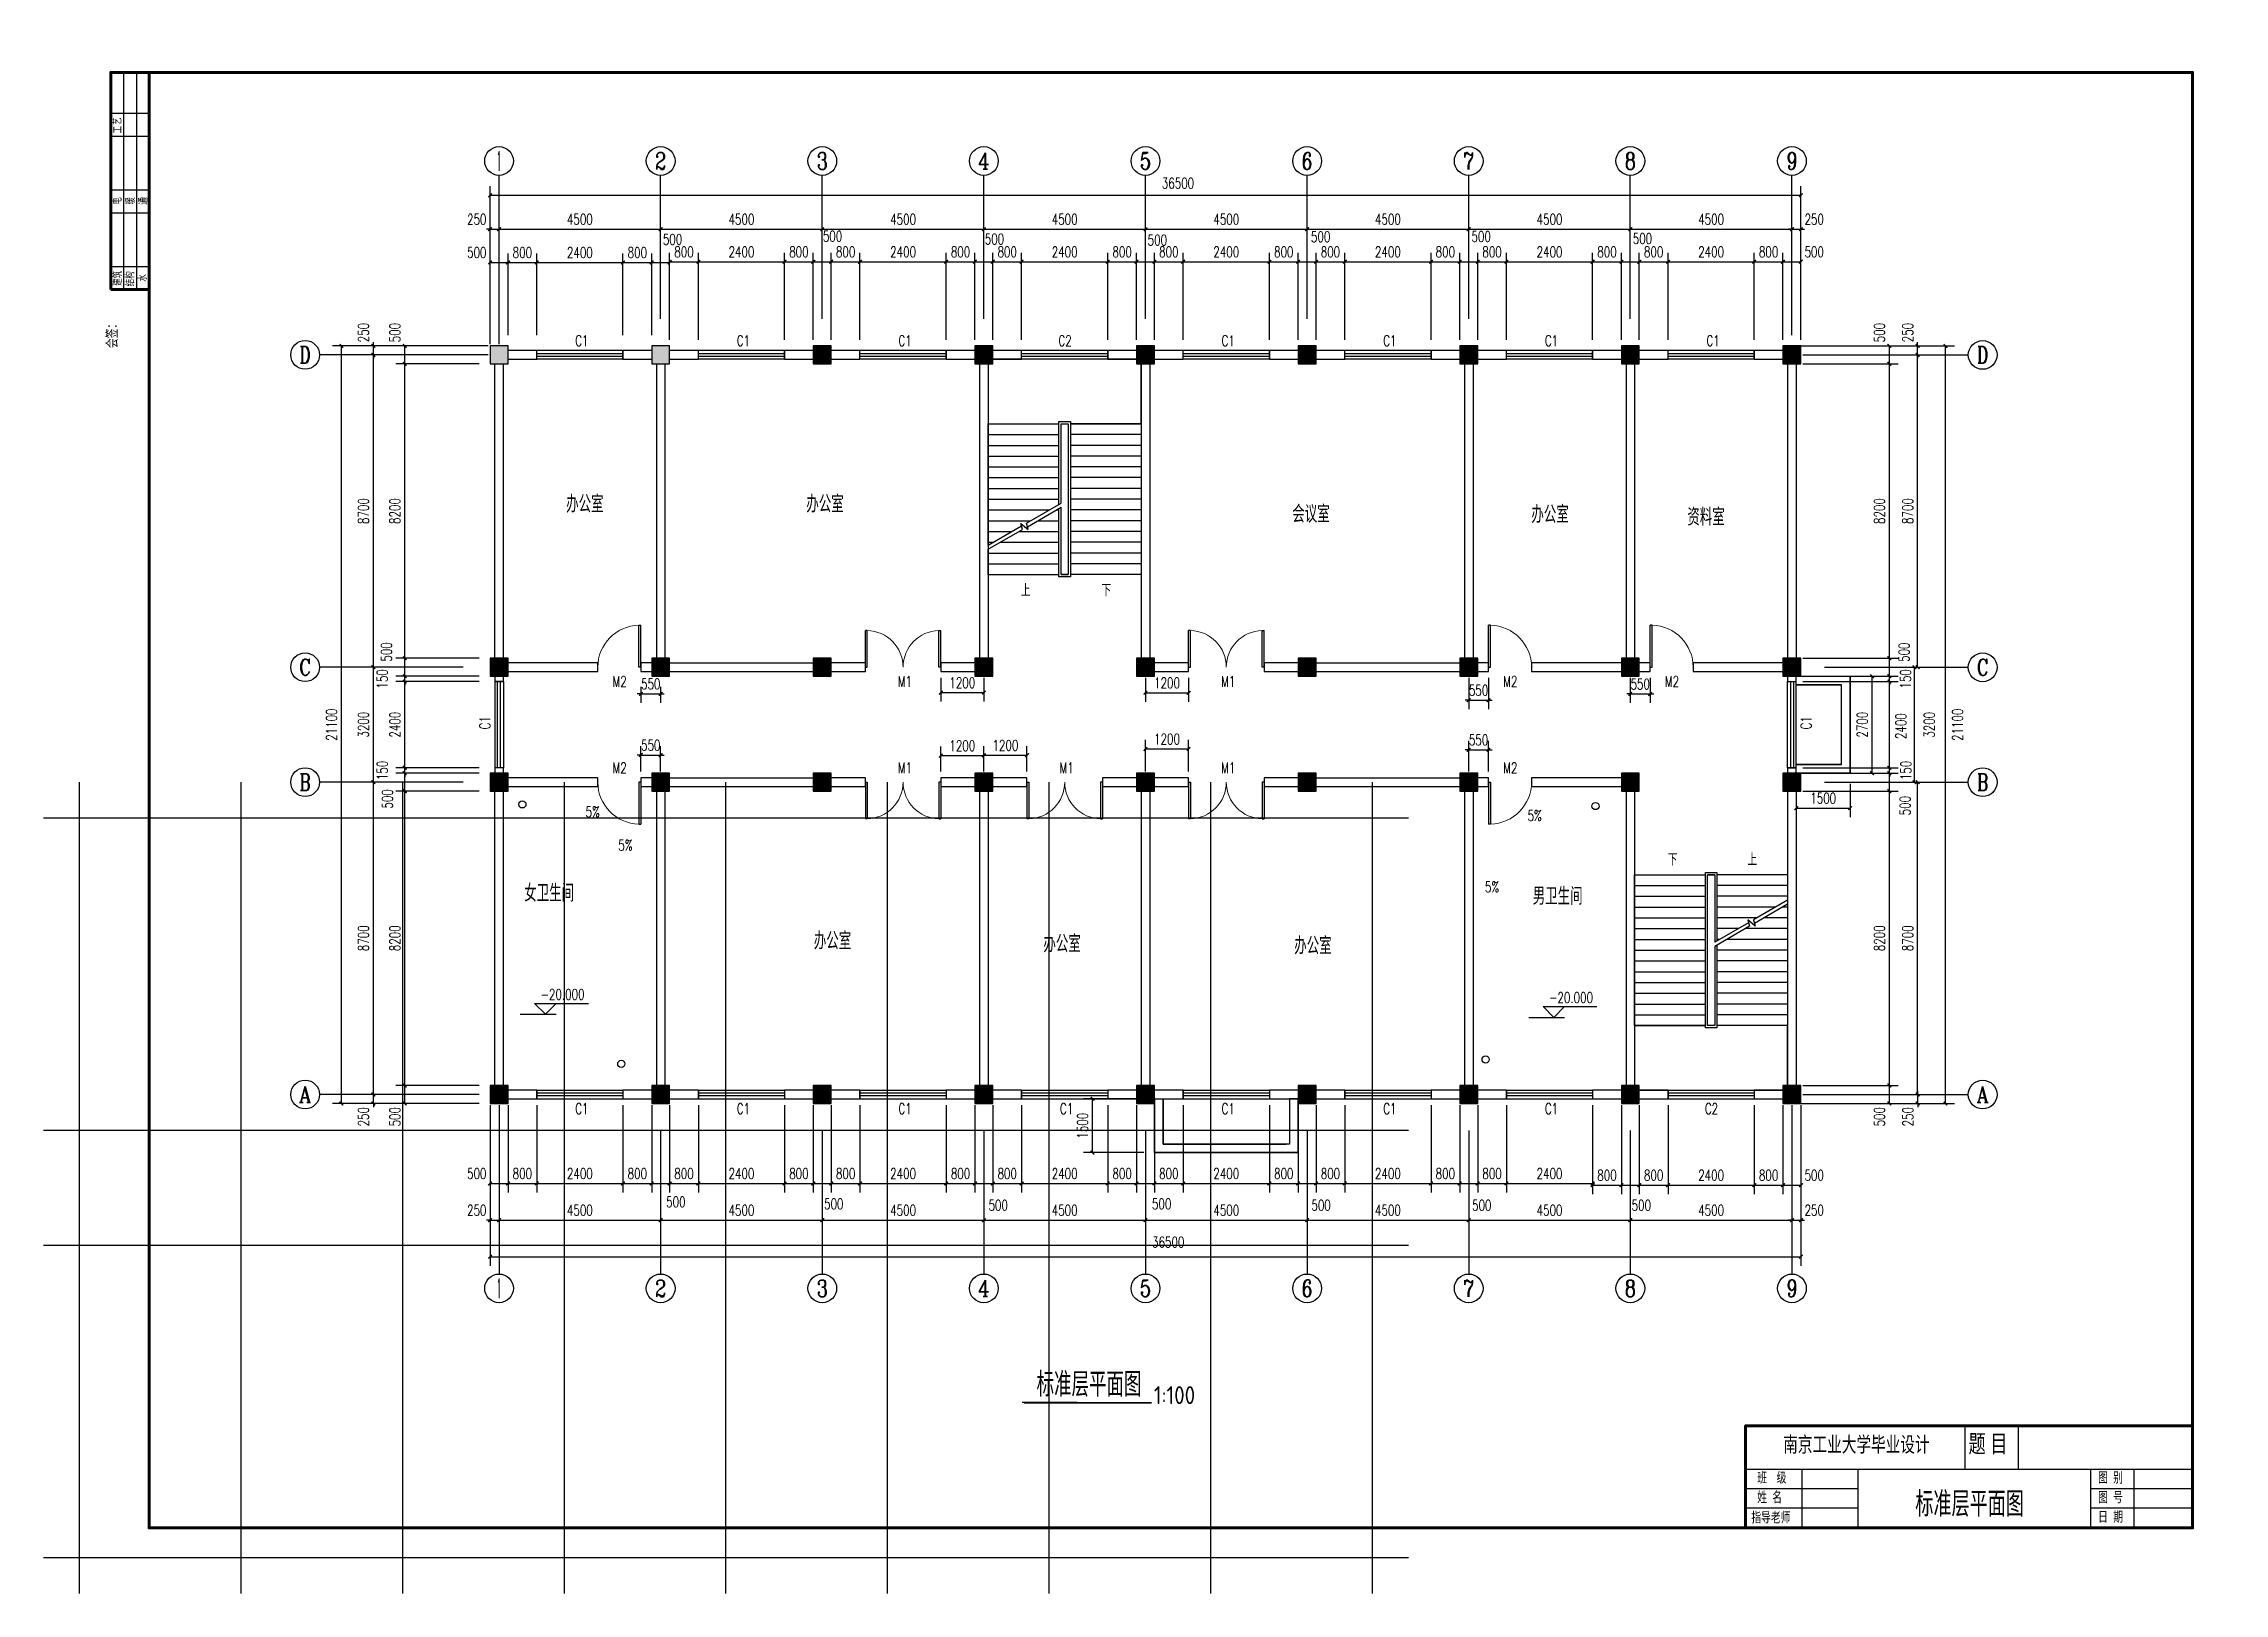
# Model space of a CAD drawing. Extents: x -1000 to 59722, y -1000 to 42165.
import ezdxf
from ezdxf.enums import TextEntityAlignment as Align

# ---------------------------------------------------------------- set-up
doc = ezdxf.new("R2010")
doc.units = 0
doc.header["$LTSCALE"] = 10
doc.header["$MEASUREMENT"] = 0
doc.linetypes.add('DOTE', pattern=[2.42, 2, -0.2, 0.02, -0.2])
for name, color, linetype in [('AXIS', 3, 'Continuous'), ('AXIS_TEXT', 7, 'Continuous'), ('COLUMN', 9, 'Continuous'), ('DIM_ELEV', 3, 'Continuous'), ('DIM_SYMB', 3, 'Continuous'), ('DOTE', 1, 'DOTE'), ('PUB_DIM', 3, 'Continuous'), ('PUB_TEXT', 7, 'Continuous'), ('PUB_WALL', 9, 'Continuous'), ('STAIR', 2, 'Continuous'), ('WALL', 9, 'Continuous'), ('WINDOW', 4, 'Continuous'), ('WINDOW_TEXT', 7, 'Continuous'), ('加粗线', 5, 'Continuous'), ('图框', 7, 'Continuous'), ('标注', 7, 'Continuous'), ('细线', 7, 'Continuous')]:
    doc.layers.add(name, color=color, linetype=linetype)
doc.styles.add('_TCH_AXIS', font='COMPLEX', dxfattribs={"bigfont": 'GBCBIG'})
doc.styles.add('_TCH_DIM', font='SIMPLEX', dxfattribs={"bigfont": 'GBCBIG'})
doc.styles.add('_TCH_DIM_T3', font='SIMPLEX', dxfattribs={"width": 0.705882, "bigfont": 'GBCBIG'})
doc.styles.add('_TCH_WINDOW', font='SIMPLEX', dxfattribs={"bigfont": 'GBCBIG'})
doc.styles.add('COMPLEX', font='COMPLEX')
doc.styles.get("Standard").update_dxf_attribs({"font": 'gbenor.shx', "bigfont": 'gbcbig.shx'})
doc.styles.add('ZI', font='', dxfattribs={"width": 0.7})
doc.styles.add('汉字', font='', dxfattribs={"width": 0.7})
doc.styles.get('ZI').set_extended_font_data('FangSong_GB2312')
doc.styles.get('汉字').set_extended_font_data('仿宋_GB2312')
doc.dimstyles.new('_TCH_ARCH&&100', dxfattribs={"dimtxt": 297.5, "dimasz": 100, "dimexe": 250, "dimexo": 300, "dimgap": 126.25, "dimtad": 1, "dimdec": 0, "dimzin": 0, "dimdsep": 46, "dimtxsty": '_TCH_DIM_T3', "dimblk": 'ARCHTICK', "dimcen": 0.09, "dimclrt": 7, "dimazin": 2, "dimtfac": 1, "dimtdec": 0, "dimtix": 1, "dimtmove": 2, "dimatfit": 3, "dimfxl": 1, "dimtolj": 1, "dimtzin": 0, "dimarcsym": 0})

msp = doc.modelspace()

# ---------------------------------------------------------------- texts
at = {"layer": 'PUB_TEXT'}
for s, height, p in [('办公室', 482.27, (13549.5, 29102.1)), ('办公室', 482.27, (20237.8, 29102.1)), ('会议室', 482.27, (33769.6, 28823.6)), ('办公室', 482.27, (40425.6, 28811)), ('资料室', 482.27, (44767.2, 28739.5)), ('女卫生间', 482.27, (12382, 18265.3)), ('男卫生间', 482.27, (40462.5, 18178)), ('办公室', 482.27, (20445.7, 16933.1)), ('办公室', 482.27, (26838.1, 16853)), ('办公室', 482.27, (33822.7, 16797.8)), ('标准层平面图', 675.18, (26649.6, 4483)), ('1:100', 500, (29914.9, 4272.1)), ('标准层平面图', 700, (51116.1, 1139.3))]:
    msp.add_text(s, height=height, dxfattribs=at).set_placement(p)
at = {"layer": 'PUB_TEXT', "style": '_TCH_DIM'}
for s, p in [('上', (26213.2, 26770.7)), ('下', (28452.5, 26770.7)), ('下', (44220.6, 19270.7)), ('上', (46441.2, 19270.7))]:
    msp.add_text(s, height=337.6, dxfattribs=at).set_placement(p)
at = {"layer": 'PUB_TEXT', "style": '_TCH_DIM', "width": 0.705882}
for s, p in [('5%', (14090.4, 20621)), ('5%', (40319, 20514.5)), ('5%', (15003.2, 19690.4)), ('5%', (39134, 18527.2)), ('-20.000', (12837.6, 15535.1)), ('-20.000', (40918.1, 15447.7))]:
    msp.add_text(s, height=297.5, dxfattribs=at).set_placement(p)

# ---------------------------------------------------------------- blocks, each defined once
blk = doc.blocks.new('_ArchTick')
at = {"color": 0, "linetype": 'ByBlock', "const_width": 0.4}
blk.add_lwpolyline([(-0.5, -0.5), (0.5, 0.5)], dxfattribs=at)
blk = doc.blocks.new('*D15')
at = {"layer": 'Defpoints', "color": 0}
for p in [(39231, 22495), (38681, 21596), (39231, 21596)]:
    blk.add_point(p, dxfattribs=at)
at = {"layer": 'PUB_DIM', "color": 0, "lineweight": -2}
for p, q in [((38681, 22495), (38581, 22495)), ((38681, 21896), (38681, 22745)), ((38681, 22495), (39231, 22495)), ((39231, 21896), (39231, 22745)), ((39231, 22495), (39331, 22495))]:
    blk.add_line(p, q, dxfattribs=at)
at = {"layer": 'PUB_DIM', "color": 0, "lineweight": -2, "xscale": 100, "yscale": 100, "zscale": 100}
blk.add_blockref('_ArchTick', (38681, 22495), dxfattribs=at)
at = {"layer": 'PUB_DIM', "color": 0, "lineweight": -2, "xscale": 100, "yscale": 100, "zscale": 100, "rotation": 180}
blk.add_blockref('_ArchTick', (39231, 22495), dxfattribs=at)
at = {"layer": 'PUB_DIM', "color": 7, "insert": (38956, 22770), "char_height": 297.5, "attachment_point": 5, "style": '_TCH_DIM_T3'}
blk.add_mtext('\\A1;550', dxfattribs=at)
blk = doc.blocks.new('*D16')
at = {"layer": 'Defpoints', "color": 0}
for p in [(43181, 24796), (43731, 24796), (43731, 24052)]:
    blk.add_point(p, dxfattribs=at)
at = {"layer": 'PUB_DIM', "color": 0, "lineweight": -2}
for p, q in [((43181, 24496), (43181, 23802)), ((43731, 24496), (43731, 23802)), ((43181, 24052), (43081, 24052)), ((43181, 24052), (43731, 24052)), ((43731, 24052), (43831, 24052))]:
    blk.add_line(p, q, dxfattribs=at)
at = {"layer": 'PUB_DIM', "color": 0, "lineweight": -2, "xscale": 100, "yscale": 100, "zscale": 100}
blk.add_blockref('_ArchTick', (43181, 24052), dxfattribs=at)
at = {"layer": 'PUB_DIM', "color": 0, "lineweight": -2, "xscale": 100, "yscale": 100, "zscale": 100, "rotation": 180}
blk.add_blockref('_ArchTick', (43731, 24052), dxfattribs=at)
at = {"layer": 'PUB_DIM', "color": 7, "insert": (43456, 24327), "char_height": 297.5, "attachment_point": 5, "style": '_TCH_DIM_T3'}
blk.add_mtext('\\A1;550', dxfattribs=at)
blk = doc.blocks.new('*D17')
at = {"layer": 'Defpoints', "color": 0}
for p in [(38681, 24796), (39231, 24796), (39231, 23878)]:
    blk.add_point(p, dxfattribs=at)
at = {"layer": 'PUB_DIM', "color": 0, "lineweight": -2}
for p, q in [((38681, 24496), (38681, 23628)), ((39231, 24496), (39231, 23628)), ((38681, 23878), (38581, 23878)), ((38681, 23878), (39231, 23878)), ((39231, 23878), (39331, 23878))]:
    blk.add_line(p, q, dxfattribs=at)
at = {"layer": 'PUB_DIM', "color": 0, "lineweight": -2, "xscale": 100, "yscale": 100, "zscale": 100}
blk.add_blockref('_ArchTick', (38681, 23878), dxfattribs=at)
at = {"layer": 'PUB_DIM', "color": 0, "lineweight": -2, "xscale": 100, "yscale": 100, "zscale": 100, "rotation": 180}
blk.add_blockref('_ArchTick', (39231, 23878), dxfattribs=at)
at = {"layer": 'PUB_DIM', "color": 7, "insert": (38956, 24153), "char_height": 297.5, "attachment_point": 5, "style": '_TCH_DIM_T3'}
blk.add_mtext('\\A1;550', dxfattribs=at)
blk = doc.blocks.new('*D18')
at = {"layer": 'Defpoints', "color": 0}
for p in [(30881, 22521), (29681, 21596), (30881, 21596)]:
    blk.add_point(p, dxfattribs=at)
at = {"layer": 'PUB_DIM', "color": 0, "lineweight": -2}
for p, q in [((29681, 21896), (29681, 22771)), ((29681, 22521), (30881, 22521)), ((30881, 21896), (30881, 22771))]:
    blk.add_line(p, q, dxfattribs=at)
at = {"layer": 'PUB_DIM', "color": 0, "lineweight": -2, "xscale": 100, "yscale": 100, "zscale": 100, "rotation": 180}
blk.add_blockref('_ArchTick', (29681, 22521), dxfattribs=at)
at = {"layer": 'PUB_DIM', "color": 0, "lineweight": -2, "xscale": 100, "yscale": 100, "zscale": 100}
blk.add_blockref('_ArchTick', (30881, 22521), dxfattribs=at)
at = {"layer": 'PUB_DIM', "color": 7, "insert": (30281, 22796), "char_height": 297.5, "attachment_point": 5, "style": '_TCH_DIM_T3'}
blk.add_mtext('\\A1;1200', dxfattribs=at)
blk = doc.blocks.new('*D19')
at = {"layer": 'Defpoints', "color": 0}
for p in [(26381, 22345), (25181, 21596), (26381, 21596)]:
    blk.add_point(p, dxfattribs=at)
at = {"layer": 'PUB_DIM', "color": 0, "lineweight": -2}
for p, q in [((25181, 21896), (25181, 22595)), ((26381, 21896), (26381, 22595)), ((25181, 22345), (26381, 22345))]:
    blk.add_line(p, q, dxfattribs=at)
at = {"layer": 'PUB_DIM', "color": 0, "lineweight": -2, "xscale": 100, "yscale": 100, "zscale": 100, "rotation": 180}
blk.add_blockref('_ArchTick', (25181, 22345), dxfattribs=at)
at = {"layer": 'PUB_DIM', "color": 0, "lineweight": -2, "xscale": 100, "yscale": 100, "zscale": 100}
blk.add_blockref('_ArchTick', (26381, 22345), dxfattribs=at)
at = {"layer": 'PUB_DIM', "color": 7, "insert": (25781, 22620), "char_height": 297.5, "attachment_point": 5, "style": '_TCH_DIM_T3'}
blk.add_mtext('\\A1;1200', dxfattribs=at)
blk = doc.blocks.new('*D20')
at = {"layer": 'Defpoints', "color": 0}
for p in [(25181, 22335), (23981, 21596), (25181, 21596)]:
    blk.add_point(p, dxfattribs=at)
at = {"layer": 'PUB_DIM', "color": 0, "lineweight": -2}
for p, q in [((23981, 21896), (23981, 22585)), ((25181, 21896), (25181, 22585)), ((23981, 22335), (25181, 22335))]:
    blk.add_line(p, q, dxfattribs=at)
at = {"layer": 'PUB_DIM', "color": 0, "lineweight": -2, "xscale": 100, "yscale": 100, "zscale": 100, "rotation": 180}
blk.add_blockref('_ArchTick', (23981, 22335), dxfattribs=at)
at = {"layer": 'PUB_DIM', "color": 0, "lineweight": -2, "xscale": 100, "yscale": 100, "zscale": 100}
blk.add_blockref('_ArchTick', (25181, 22335), dxfattribs=at)
at = {"layer": 'PUB_DIM', "color": 7, "insert": (24581, 22610), "char_height": 297.5, "attachment_point": 5, "style": '_TCH_DIM_T3'}
blk.add_mtext('\\A1;1200', dxfattribs=at)
blk = doc.blocks.new('*D21')
at = {"layer": 'Defpoints', "color": 0}
for p in [(16181, 22349), (15631, 21596), (16181, 21596)]:
    blk.add_point(p, dxfattribs=at)
at = {"layer": 'PUB_DIM', "color": 0, "lineweight": -2}
for p, q in [((15631, 21896), (15631, 22599)), ((16181, 21896), (16181, 22599)), ((15631, 22349), (15531, 22349)), ((15631, 22349), (16181, 22349)), ((16181, 22349), (16281, 22349))]:
    blk.add_line(p, q, dxfattribs=at)
at = {"layer": 'PUB_DIM', "color": 0, "lineweight": -2, "xscale": 100, "yscale": 100, "zscale": 100}
blk.add_blockref('_ArchTick', (15631, 22349), dxfattribs=at)
at = {"layer": 'PUB_DIM', "color": 0, "lineweight": -2, "xscale": 100, "yscale": 100, "zscale": 100, "rotation": 180}
blk.add_blockref('_ArchTick', (16181, 22349), dxfattribs=at)
at = {"layer": 'PUB_DIM', "color": 7, "insert": (15906, 22624), "char_height": 297.5, "attachment_point": 5, "style": '_TCH_DIM_T3'}
blk.add_mtext('\\A1;550', dxfattribs=at)
blk = doc.blocks.new('*D22')
at = {"layer": 'Defpoints', "color": 0}
for p in [(29681, 24796), (30881, 24796), (30881, 24083)]:
    blk.add_point(p, dxfattribs=at)
at = {"layer": 'PUB_DIM', "color": 0, "lineweight": -2}
for p, q in [((29681, 24496), (29681, 23833)), ((30881, 24496), (30881, 23833)), ((29681, 24083), (30881, 24083))]:
    blk.add_line(p, q, dxfattribs=at)
at = {"layer": 'PUB_DIM', "color": 0, "lineweight": -2, "xscale": 100, "yscale": 100, "zscale": 100, "rotation": 180}
blk.add_blockref('_ArchTick', (29681, 24083), dxfattribs=at)
at = {"layer": 'PUB_DIM', "color": 0, "lineweight": -2, "xscale": 100, "yscale": 100, "zscale": 100}
blk.add_blockref('_ArchTick', (30881, 24083), dxfattribs=at)
at = {"layer": 'PUB_DIM', "color": 7, "insert": (30281, 24358), "char_height": 297.5, "attachment_point": 5, "style": '_TCH_DIM_T3'}
blk.add_mtext('\\A1;1200', dxfattribs=at)
blk = doc.blocks.new('*D23')
at = {"layer": 'Defpoints', "color": 0}
for p in [(23981, 24796), (25181, 24796), (25181, 24090)]:
    blk.add_point(p, dxfattribs=at)
at = {"layer": 'PUB_DIM', "color": 0, "lineweight": -2}
for p, q in [((23981, 24496), (23981, 23840)), ((25181, 24496), (25181, 23840)), ((23981, 24090), (25181, 24090))]:
    blk.add_line(p, q, dxfattribs=at)
at = {"layer": 'PUB_DIM', "color": 0, "lineweight": -2, "xscale": 100, "yscale": 100, "zscale": 100, "rotation": 180}
blk.add_blockref('_ArchTick', (23981, 24090), dxfattribs=at)
at = {"layer": 'PUB_DIM', "color": 0, "lineweight": -2, "xscale": 100, "yscale": 100, "zscale": 100}
blk.add_blockref('_ArchTick', (25181, 24090), dxfattribs=at)
at = {"layer": 'PUB_DIM', "color": 7, "insert": (24581, 24365), "char_height": 297.5, "attachment_point": 5, "style": '_TCH_DIM_T3'}
blk.add_mtext('\\A1;1200', dxfattribs=at)
blk = doc.blocks.new('*D24')
at = {"layer": 'Defpoints', "color": 0}
for p in [(15631, 24546), (16181, 24546), (16181, 24054)]:
    blk.add_point(p, dxfattribs=at)
at = {"layer": 'PUB_DIM', "color": 0, "lineweight": -2}
for p, q in [((15631, 24054), (15531, 24054)), ((15631, 24246), (15631, 23804)), ((15631, 24054), (16181, 24054)), ((16181, 24246), (16181, 23804)), ((16181, 24054), (16281, 24054))]:
    blk.add_line(p, q, dxfattribs=at)
at = {"layer": 'PUB_DIM', "color": 0, "lineweight": -2, "xscale": 100, "yscale": 100, "zscale": 100}
blk.add_blockref('_ArchTick', (15631, 24054), dxfattribs=at)
at = {"layer": 'PUB_DIM', "color": 0, "lineweight": -2, "xscale": 100, "yscale": 100, "zscale": 100, "rotation": 180}
blk.add_blockref('_ArchTick', (16181, 24054), dxfattribs=at)
at = {"layer": 'PUB_DIM', "color": 7, "insert": (15906, 24329), "char_height": 297.5, "attachment_point": 5, "style": '_TCH_DIM_T3'}
blk.add_mtext('\\A1;550', dxfattribs=at)
blk = doc.blocks.new('*D25')
at = {"layer": 'Defpoints', "color": 0}
for p in [(28205, 12776), (29931, 12776), (29931, 11276)]:
    blk.add_point(p, dxfattribs=at)
at = {"layer": 'PUB_DIM', "color": 0, "lineweight": -2}
for p, q in [((29631, 12776), (27955, 12776)), ((28205, 11276), (28205, 12776)), ((29631, 11276), (27955, 11276))]:
    blk.add_line(p, q, dxfattribs=at)
at = {"layer": 'PUB_DIM', "color": 0, "lineweight": -2, "xscale": 100, "yscale": 100, "zscale": 100}
for p, rotation in [((28205, 12776), 90), ((28205, 11276), 270)]:
    blk.add_blockref('_ArchTick', p, dxfattribs=dict(at, rotation=rotation))
at = {"layer": 'PUB_DIM', "color": 7, "insert": (27930, 12026), "char_height": 297.5, "attachment_point": 5, "rotation": 90, "style": '_TCH_DIM_T3'}
blk.add_mtext('\\A1;1500', dxfattribs=at)
blk = doc.blocks.new('*D26')
at = {"layer": 'Defpoints', "color": 0}
for p in [(47801, 21846), (49301, 21846), (49301, 20871)]:
    blk.add_point(p, dxfattribs=at)
at = {"layer": 'PUB_DIM', "color": 0, "lineweight": -2}
for p, q in [((47801, 21546), (47801, 20621)), ((49301, 21546), (49301, 20621)), ((47801, 20871), (49301, 20871))]:
    blk.add_line(p, q, dxfattribs=at)
at = {"layer": 'PUB_DIM', "color": 0, "lineweight": -2, "xscale": 100, "yscale": 100, "zscale": 100, "rotation": 180}
blk.add_blockref('_ArchTick', (47801, 20871), dxfattribs=at)
at = {"layer": 'PUB_DIM', "color": 0, "lineweight": -2, "xscale": 100, "yscale": 100, "zscale": 100}
blk.add_blockref('_ArchTick', (49301, 20871), dxfattribs=at)
at = {"layer": 'PUB_DIM', "color": 7, "insert": (48551, 21146), "char_height": 297.5, "attachment_point": 5, "style": '_TCH_DIM_T3'}
blk.add_mtext('\\A1;1500', dxfattribs=at)
blk = doc.blocks.new('*D27')
at = {"layer": 'Defpoints', "color": 0}
for p in [(49301, 24546), (49912, 24546), (49301, 21846)]:
    blk.add_point(p, dxfattribs=at)
at = {"layer": 'PUB_DIM', "color": 0, "lineweight": -2}
for p, q in [((49601, 24546), (50162, 24546)), ((49912, 21846), (49912, 24546)), ((49601, 21846), (50162, 21846))]:
    blk.add_line(p, q, dxfattribs=at)
at = {"layer": 'PUB_DIM', "color": 0, "lineweight": -2, "xscale": 100, "yscale": 100, "zscale": 100}
for p, rotation in [((49912, 24546), 90), ((49912, 21846), 270)]:
    blk.add_blockref('_ArchTick', p, dxfattribs=dict(at, rotation=rotation))
at = {"layer": 'PUB_DIM', "color": 7, "insert": (49637, 23196), "char_height": 297.5, "attachment_point": 5, "rotation": 90, "style": '_TCH_DIM_T3'}
blk.add_mtext('\\A1;2700', dxfattribs=at)
blk = doc.blocks.new('*D28')
at = {"layer": 'Defpoints', "color": 0}
for p in [(42131, 12896), (42931, 12896), (42931, 10371)]:
    blk.add_point(p, dxfattribs=at)
at = {"layer": 'PUB_DIM', "color": 0, "lineweight": -2}
for p, q in [((42131, 12596), (42131, 10121)), ((42931, 12596), (42931, 10121)), ((42131, 10371), (42931, 10371))]:
    blk.add_line(p, q, dxfattribs=at)
at = {"layer": 'PUB_DIM', "color": 0, "lineweight": -2, "xscale": 100, "yscale": 100, "zscale": 100, "rotation": 180}
blk.add_blockref('_ArchTick', (42131, 10371), dxfattribs=at)
at = {"layer": 'PUB_DIM', "color": 0, "lineweight": -2, "xscale": 100, "yscale": 100, "zscale": 100}
blk.add_blockref('_ArchTick', (42931, 10371), dxfattribs=at)
at = {"layer": 'PUB_DIM', "color": 7, "insert": (42531, 10646), "char_height": 297.5, "attachment_point": 5, "style": '_TCH_DIM_T3'}
blk.add_mtext('\\A1;800', dxfattribs=at)
blk = doc.blocks.new('*D29')
at = {"layer": 'Defpoints', "color": 0}
for p in [(42931, 12896), (43431, 12896), (43431, 10371)]:
    blk.add_point(p, dxfattribs=at)
at = {"layer": 'PUB_DIM', "color": 0, "lineweight": -2}
for p, q in [((42931, 12596), (42931, 10121)), ((43431, 12596), (43431, 10121)), ((42931, 10371), (43431, 10371))]:
    blk.add_line(p, q, dxfattribs=at)
at = {"layer": 'PUB_DIM', "color": 0, "lineweight": -2, "xscale": 100, "yscale": 100, "zscale": 100, "rotation": 180}
blk.add_blockref('_ArchTick', (42931, 10371), dxfattribs=at)
at = {"layer": 'PUB_DIM', "color": 0, "lineweight": -2, "xscale": 100, "yscale": 100, "zscale": 100}
blk.add_blockref('_ArchTick', (43431, 10371), dxfattribs=at)
at = {"layer": 'PUB_DIM', "color": 7, "insert": (43486, 9809), "char_height": 297.5, "attachment_point": 5, "style": '_TCH_DIM_T3'}
blk.add_mtext('\\A1;500', dxfattribs=at)
blk = doc.blocks.new('*D30')
at = {"layer": 'Defpoints', "color": 0}
for p in [(43431, 12896), (44231, 12896), (44231, 10371)]:
    blk.add_point(p, dxfattribs=at)
at = {"layer": 'PUB_DIM', "color": 0, "lineweight": -2}
for p, q in [((43431, 12596), (43431, 10121)), ((44231, 12596), (44231, 10121)), ((43431, 10371), (44231, 10371))]:
    blk.add_line(p, q, dxfattribs=at)
at = {"layer": 'PUB_DIM', "color": 0, "lineweight": -2, "xscale": 100, "yscale": 100, "zscale": 100, "rotation": 180}
blk.add_blockref('_ArchTick', (43431, 10371), dxfattribs=at)
at = {"layer": 'PUB_DIM', "color": 0, "lineweight": -2, "xscale": 100, "yscale": 100, "zscale": 100}
blk.add_blockref('_ArchTick', (44231, 10371), dxfattribs=at)
at = {"layer": 'PUB_DIM', "color": 7, "insert": (43831, 10646), "char_height": 297.5, "attachment_point": 5, "style": '_TCH_DIM_T3'}
blk.add_mtext('\\A1;800', dxfattribs=at)
blk = doc.blocks.new('*D31')
at = {"layer": 'Defpoints', "color": 0}
for p in [(44231, 12896), (46631, 12896), (46631, 10371)]:
    blk.add_point(p, dxfattribs=at)
at = {"layer": 'PUB_DIM', "color": 0, "lineweight": -2}
for p, q in [((44231, 12596), (44231, 10121)), ((46631, 12596), (46631, 10121)), ((44231, 10371), (46631, 10371))]:
    blk.add_line(p, q, dxfattribs=at)
at = {"layer": 'PUB_DIM', "color": 0, "lineweight": -2, "xscale": 100, "yscale": 100, "zscale": 100, "rotation": 180}
blk.add_blockref('_ArchTick', (44231, 10371), dxfattribs=at)
at = {"layer": 'PUB_DIM', "color": 0, "lineweight": -2, "xscale": 100, "yscale": 100, "zscale": 100}
blk.add_blockref('_ArchTick', (46631, 10371), dxfattribs=at)
at = {"layer": 'PUB_DIM', "color": 7, "insert": (45431, 10646), "char_height": 297.5, "attachment_point": 5, "style": '_TCH_DIM_T3'}
blk.add_mtext('\\A1;2400', dxfattribs=at)
blk = doc.blocks.new('*D32')
at = {"layer": 'Defpoints', "color": 0}
for p in [(46631, 12896), (47431, 12896), (47431, 10371)]:
    blk.add_point(p, dxfattribs=at)
at = {"layer": 'PUB_DIM', "color": 0, "lineweight": -2}
for p, q in [((46631, 12596), (46631, 10121)), ((47431, 12596), (47431, 10121)), ((46631, 10371), (47431, 10371))]:
    blk.add_line(p, q, dxfattribs=at)
at = {"layer": 'PUB_DIM', "color": 0, "lineweight": -2, "xscale": 100, "yscale": 100, "zscale": 100, "rotation": 180}
blk.add_blockref('_ArchTick', (46631, 10371), dxfattribs=at)
at = {"layer": 'PUB_DIM', "color": 0, "lineweight": -2, "xscale": 100, "yscale": 100, "zscale": 100}
blk.add_blockref('_ArchTick', (47431, 10371), dxfattribs=at)
at = {"layer": 'PUB_DIM', "color": 7, "insert": (47031, 10646), "char_height": 297.5, "attachment_point": 5, "style": '_TCH_DIM_T3'}
blk.add_mtext('\\A1;800', dxfattribs=at)
blk = doc.blocks.new('*D33')
at = {"layer": 'Defpoints', "color": 0}
for p in [(47431, 12896), (47931, 12896), (47931, 10371)]:
    blk.add_point(p, dxfattribs=at)
at = {"layer": 'PUB_DIM', "color": 0, "lineweight": -2}
for p, q in [((47431, 12596), (47431, 10121)), ((47931, 12596), (47931, 10121)), ((47431, 10371), (47931, 10371))]:
    blk.add_line(p, q, dxfattribs=at)
at = {"layer": 'PUB_DIM', "color": 0, "lineweight": -2, "xscale": 100, "yscale": 100, "zscale": 100, "rotation": 180}
blk.add_blockref('_ArchTick', (47431, 10371), dxfattribs=at)
at = {"layer": 'PUB_DIM', "color": 0, "lineweight": -2, "xscale": 100, "yscale": 100, "zscale": 100}
blk.add_blockref('_ArchTick', (47931, 10371), dxfattribs=at)
at = {"layer": 'PUB_DIM', "color": 7, "insert": (48301, 10646), "char_height": 297.5, "attachment_point": 5, "style": '_TCH_DIM_T3'}
blk.add_mtext('\\A1;500', dxfattribs=at)
blk = doc.blocks.new('*D34')
at = {"layer": 'Defpoints', "color": 0}
for p in [(11431, 12896), (11931, 12896), (11931, 10417)]:
    blk.add_point(p, dxfattribs=at)
at = {"layer": 'PUB_DIM', "color": 0, "lineweight": -2}
for p, q in [((11431, 12596), (11431, 10167)), ((11931, 12596), (11931, 10167)), ((11431, 10417), (11931, 10417))]:
    blk.add_line(p, q, dxfattribs=at)
at = {"layer": 'PUB_DIM', "color": 0, "lineweight": -2, "xscale": 100, "yscale": 100, "zscale": 100, "rotation": 180}
blk.add_blockref('_ArchTick', (11431, 10417), dxfattribs=at)
at = {"layer": 'PUB_DIM', "color": 0, "lineweight": -2, "xscale": 100, "yscale": 100, "zscale": 100}
blk.add_blockref('_ArchTick', (11931, 10417), dxfattribs=at)
at = {"layer": 'PUB_DIM', "color": 7, "insert": (11061, 10692), "char_height": 297.5, "attachment_point": 5, "style": '_TCH_DIM_T3'}
blk.add_mtext('\\A1;500', dxfattribs=at)
blk = doc.blocks.new('*D35')
at = {"layer": 'Defpoints', "color": 0}
for p in [(11931, 12896), (12731, 12896), (12731, 10417)]:
    blk.add_point(p, dxfattribs=at)
at = {"layer": 'PUB_DIM', "color": 0, "lineweight": -2}
for p, q in [((11931, 12596), (11931, 10167)), ((12731, 12596), (12731, 10167)), ((11931, 10417), (12731, 10417))]:
    blk.add_line(p, q, dxfattribs=at)
at = {"layer": 'PUB_DIM', "color": 0, "lineweight": -2, "xscale": 100, "yscale": 100, "zscale": 100, "rotation": 180}
blk.add_blockref('_ArchTick', (11931, 10417), dxfattribs=at)
at = {"layer": 'PUB_DIM', "color": 0, "lineweight": -2, "xscale": 100, "yscale": 100, "zscale": 100}
blk.add_blockref('_ArchTick', (12731, 10417), dxfattribs=at)
at = {"layer": 'PUB_DIM', "color": 7, "insert": (12331, 10692), "char_height": 297.5, "attachment_point": 5, "style": '_TCH_DIM_T3'}
blk.add_mtext('\\A1;800', dxfattribs=at)
blk = doc.blocks.new('*D36')
at = {"layer": 'Defpoints', "color": 0}
for p in [(12731, 12896), (15131, 12896), (15131, 10417)]:
    blk.add_point(p, dxfattribs=at)
at = {"layer": 'PUB_DIM', "color": 0, "lineweight": -2}
for p, q in [((12731, 12596), (12731, 10167)), ((15131, 12596), (15131, 10167)), ((12731, 10417), (15131, 10417))]:
    blk.add_line(p, q, dxfattribs=at)
at = {"layer": 'PUB_DIM', "color": 0, "lineweight": -2, "xscale": 100, "yscale": 100, "zscale": 100, "rotation": 180}
blk.add_blockref('_ArchTick', (12731, 10417), dxfattribs=at)
at = {"layer": 'PUB_DIM', "color": 0, "lineweight": -2, "xscale": 100, "yscale": 100, "zscale": 100}
blk.add_blockref('_ArchTick', (15131, 10417), dxfattribs=at)
at = {"layer": 'PUB_DIM', "color": 7, "insert": (13931, 10692), "char_height": 297.5, "attachment_point": 5, "style": '_TCH_DIM_T3'}
blk.add_mtext('\\A1;2400', dxfattribs=at)
blk = doc.blocks.new('*D37')
at = {"layer": 'Defpoints', "color": 0}
for p in [(15131, 12896), (15931, 12896), (15931, 10417)]:
    blk.add_point(p, dxfattribs=at)
at = {"layer": 'PUB_DIM', "color": 0, "lineweight": -2}
for p, q in [((15131, 12596), (15131, 10167)), ((15931, 12596), (15931, 10167)), ((15131, 10417), (15931, 10417))]:
    blk.add_line(p, q, dxfattribs=at)
at = {"layer": 'PUB_DIM', "color": 0, "lineweight": -2, "xscale": 100, "yscale": 100, "zscale": 100, "rotation": 180}
blk.add_blockref('_ArchTick', (15131, 10417), dxfattribs=at)
at = {"layer": 'PUB_DIM', "color": 0, "lineweight": -2, "xscale": 100, "yscale": 100, "zscale": 100}
blk.add_blockref('_ArchTick', (15931, 10417), dxfattribs=at)
at = {"layer": 'PUB_DIM', "color": 7, "insert": (15531, 10692), "char_height": 297.5, "attachment_point": 5, "style": '_TCH_DIM_T3'}
blk.add_mtext('\\A1;800', dxfattribs=at)
blk = doc.blocks.new('*D38')
at = {"layer": 'Defpoints', "color": 0}
for p in [(15931, 12896), (16431, 12896), (16431, 10417)]:
    blk.add_point(p, dxfattribs=at)
at = {"layer": 'PUB_DIM', "color": 0, "lineweight": -2}
for p, q in [((15931, 12596), (15931, 10167)), ((16431, 12596), (16431, 10167)), ((15931, 10417), (16431, 10417))]:
    blk.add_line(p, q, dxfattribs=at)
at = {"layer": 'PUB_DIM', "color": 0, "lineweight": -2, "xscale": 100, "yscale": 100, "zscale": 100, "rotation": 180}
blk.add_blockref('_ArchTick', (15931, 10417), dxfattribs=at)
at = {"layer": 'PUB_DIM', "color": 0, "lineweight": -2, "xscale": 100, "yscale": 100, "zscale": 100}
blk.add_blockref('_ArchTick', (16431, 10417), dxfattribs=at)
at = {"layer": 'PUB_DIM', "color": 7, "insert": (16604, 9902), "char_height": 297.5, "attachment_point": 5, "style": '_TCH_DIM_T3'}
blk.add_mtext('\\A1;500', dxfattribs=at)
blk = doc.blocks.new('*D39')
at = {"layer": 'Defpoints', "color": 0}
for p in [(16431, 12896), (17231, 12896), (17231, 10417)]:
    blk.add_point(p, dxfattribs=at)
at = {"layer": 'PUB_DIM', "color": 0, "lineweight": -2}
for p, q in [((16431, 12596), (16431, 10167)), ((17231, 12596), (17231, 10167)), ((16431, 10417), (17231, 10417))]:
    blk.add_line(p, q, dxfattribs=at)
at = {"layer": 'PUB_DIM', "color": 0, "lineweight": -2, "xscale": 100, "yscale": 100, "zscale": 100, "rotation": 180}
blk.add_blockref('_ArchTick', (16431, 10417), dxfattribs=at)
at = {"layer": 'PUB_DIM', "color": 0, "lineweight": -2, "xscale": 100, "yscale": 100, "zscale": 100}
blk.add_blockref('_ArchTick', (17231, 10417), dxfattribs=at)
at = {"layer": 'PUB_DIM', "color": 7, "insert": (16831, 10692), "char_height": 297.5, "attachment_point": 5, "style": '_TCH_DIM_T3'}
blk.add_mtext('\\A1;800', dxfattribs=at)
blk = doc.blocks.new('*D40')
at = {"layer": 'Defpoints', "color": 0}
for p in [(17231, 12896), (19631, 12896), (19631, 10417)]:
    blk.add_point(p, dxfattribs=at)
at = {"layer": 'PUB_DIM', "color": 0, "lineweight": -2}
for p, q in [((17231, 12596), (17231, 10167)), ((19631, 12596), (19631, 10167)), ((17231, 10417), (19631, 10417))]:
    blk.add_line(p, q, dxfattribs=at)
at = {"layer": 'PUB_DIM', "color": 0, "lineweight": -2, "xscale": 100, "yscale": 100, "zscale": 100, "rotation": 180}
blk.add_blockref('_ArchTick', (17231, 10417), dxfattribs=at)
at = {"layer": 'PUB_DIM', "color": 0, "lineweight": -2, "xscale": 100, "yscale": 100, "zscale": 100}
blk.add_blockref('_ArchTick', (19631, 10417), dxfattribs=at)
at = {"layer": 'PUB_DIM', "color": 7, "insert": (18431, 10692), "char_height": 297.5, "attachment_point": 5, "style": '_TCH_DIM_T3'}
blk.add_mtext('\\A1;2400', dxfattribs=at)
blk = doc.blocks.new('*D41')
at = {"layer": 'Defpoints', "color": 0}
for p in [(19631, 12896), (20431, 12896), (20431, 10417)]:
    blk.add_point(p, dxfattribs=at)
at = {"layer": 'PUB_DIM', "color": 0, "lineweight": -2}
for p, q in [((19631, 12596), (19631, 10167)), ((20431, 12596), (20431, 10167)), ((19631, 10417), (20431, 10417))]:
    blk.add_line(p, q, dxfattribs=at)
at = {"layer": 'PUB_DIM', "color": 0, "lineweight": -2, "xscale": 100, "yscale": 100, "zscale": 100, "rotation": 180}
blk.add_blockref('_ArchTick', (19631, 10417), dxfattribs=at)
at = {"layer": 'PUB_DIM', "color": 0, "lineweight": -2, "xscale": 100, "yscale": 100, "zscale": 100}
blk.add_blockref('_ArchTick', (20431, 10417), dxfattribs=at)
at = {"layer": 'PUB_DIM', "color": 7, "insert": (20031, 10692), "char_height": 297.5, "attachment_point": 5, "style": '_TCH_DIM_T3'}
blk.add_mtext('\\A1;800', dxfattribs=at)
blk = doc.blocks.new('*D42')
at = {"layer": 'Defpoints', "color": 0}
for p in [(20431, 12896), (20931, 12896), (20931, 10417)]:
    blk.add_point(p, dxfattribs=at)
at = {"layer": 'PUB_DIM', "color": 0, "lineweight": -2}
for p, q in [((20431, 12596), (20431, 10167)), ((20931, 12596), (20931, 10167)), ((20431, 10417), (20931, 10417))]:
    blk.add_line(p, q, dxfattribs=at)
at = {"layer": 'PUB_DIM', "color": 0, "lineweight": -2, "xscale": 100, "yscale": 100, "zscale": 100, "rotation": 180}
blk.add_blockref('_ArchTick', (20431, 10417), dxfattribs=at)
at = {"layer": 'PUB_DIM', "color": 0, "lineweight": -2, "xscale": 100, "yscale": 100, "zscale": 100}
blk.add_blockref('_ArchTick', (20931, 10417), dxfattribs=at)
at = {"layer": 'PUB_DIM', "color": 7, "insert": (21001, 9849), "char_height": 297.5, "attachment_point": 5, "style": '_TCH_DIM_T3'}
blk.add_mtext('\\A1;500', dxfattribs=at)
blk = doc.blocks.new('*D43')
at = {"layer": 'Defpoints', "color": 0}
for p in [(20931, 12896), (21731, 12896), (21731, 10417)]:
    blk.add_point(p, dxfattribs=at)
at = {"layer": 'PUB_DIM', "color": 0, "lineweight": -2}
for p, q in [((20931, 12596), (20931, 10167)), ((21731, 12596), (21731, 10167)), ((20931, 10417), (21731, 10417))]:
    blk.add_line(p, q, dxfattribs=at)
at = {"layer": 'PUB_DIM', "color": 0, "lineweight": -2, "xscale": 100, "yscale": 100, "zscale": 100, "rotation": 180}
blk.add_blockref('_ArchTick', (20931, 10417), dxfattribs=at)
at = {"layer": 'PUB_DIM', "color": 0, "lineweight": -2, "xscale": 100, "yscale": 100, "zscale": 100}
blk.add_blockref('_ArchTick', (21731, 10417), dxfattribs=at)
at = {"layer": 'PUB_DIM', "color": 7, "insert": (21331, 10692), "char_height": 297.5, "attachment_point": 5, "style": '_TCH_DIM_T3'}
blk.add_mtext('\\A1;800', dxfattribs=at)
blk = doc.blocks.new('*D44')
at = {"layer": 'Defpoints', "color": 0}
for p in [(21731, 12896), (24131, 12896), (24131, 10417)]:
    blk.add_point(p, dxfattribs=at)
at = {"layer": 'PUB_DIM', "color": 0, "lineweight": -2}
for p, q in [((21731, 12596), (21731, 10167)), ((24131, 12596), (24131, 10167)), ((21731, 10417), (24131, 10417))]:
    blk.add_line(p, q, dxfattribs=at)
at = {"layer": 'PUB_DIM', "color": 0, "lineweight": -2, "xscale": 100, "yscale": 100, "zscale": 100, "rotation": 180}
blk.add_blockref('_ArchTick', (21731, 10417), dxfattribs=at)
at = {"layer": 'PUB_DIM', "color": 0, "lineweight": -2, "xscale": 100, "yscale": 100, "zscale": 100}
blk.add_blockref('_ArchTick', (24131, 10417), dxfattribs=at)
at = {"layer": 'PUB_DIM', "color": 7, "insert": (22931, 10692), "char_height": 297.5, "attachment_point": 5, "style": '_TCH_DIM_T3'}
blk.add_mtext('\\A1;2400', dxfattribs=at)
blk = doc.blocks.new('*D45')
at = {"layer": 'Defpoints', "color": 0}
for p in [(24131, 12896), (24931, 12896), (24931, 10417)]:
    blk.add_point(p, dxfattribs=at)
at = {"layer": 'PUB_DIM', "color": 0, "lineweight": -2}
for p, q in [((24131, 12596), (24131, 10167)), ((24931, 12596), (24931, 10167)), ((24131, 10417), (24931, 10417))]:
    blk.add_line(p, q, dxfattribs=at)
at = {"layer": 'PUB_DIM', "color": 0, "lineweight": -2, "xscale": 100, "yscale": 100, "zscale": 100, "rotation": 180}
blk.add_blockref('_ArchTick', (24131, 10417), dxfattribs=at)
at = {"layer": 'PUB_DIM', "color": 0, "lineweight": -2, "xscale": 100, "yscale": 100, "zscale": 100}
blk.add_blockref('_ArchTick', (24931, 10417), dxfattribs=at)
at = {"layer": 'PUB_DIM', "color": 7, "insert": (24531, 10692), "char_height": 297.5, "attachment_point": 5, "style": '_TCH_DIM_T3'}
blk.add_mtext('\\A1;800', dxfattribs=at)
blk = doc.blocks.new('*D46')
at = {"layer": 'Defpoints', "color": 0}
for p in [(24931, 12896), (25431, 12896), (25431, 10417)]:
    blk.add_point(p, dxfattribs=at)
at = {"layer": 'PUB_DIM', "color": 0, "lineweight": -2}
for p, q in [((24931, 12596), (24931, 10167)), ((25431, 12596), (25431, 10167)), ((24931, 10417), (25431, 10417))]:
    blk.add_line(p, q, dxfattribs=at)
at = {"layer": 'PUB_DIM', "color": 0, "lineweight": -2, "xscale": 100, "yscale": 100, "zscale": 100, "rotation": 180}
blk.add_blockref('_ArchTick', (24931, 10417), dxfattribs=at)
at = {"layer": 'PUB_DIM', "color": 0, "lineweight": -2, "xscale": 100, "yscale": 100, "zscale": 100}
blk.add_blockref('_ArchTick', (25431, 10417), dxfattribs=at)
at = {"layer": 'PUB_DIM', "color": 7, "insert": (25580, 9811), "char_height": 297.5, "attachment_point": 5, "style": '_TCH_DIM_T3'}
blk.add_mtext('\\A1;500', dxfattribs=at)
blk = doc.blocks.new('*D47')
at = {"layer": 'Defpoints', "color": 0}
for p in [(25431, 12896), (26231, 12896), (26231, 10417)]:
    blk.add_point(p, dxfattribs=at)
at = {"layer": 'PUB_DIM', "color": 0, "lineweight": -2}
for p, q in [((25431, 12596), (25431, 10167)), ((26231, 12596), (26231, 10167)), ((25431, 10417), (26231, 10417))]:
    blk.add_line(p, q, dxfattribs=at)
at = {"layer": 'PUB_DIM', "color": 0, "lineweight": -2, "xscale": 100, "yscale": 100, "zscale": 100, "rotation": 180}
blk.add_blockref('_ArchTick', (25431, 10417), dxfattribs=at)
at = {"layer": 'PUB_DIM', "color": 0, "lineweight": -2, "xscale": 100, "yscale": 100, "zscale": 100}
blk.add_blockref('_ArchTick', (26231, 10417), dxfattribs=at)
at = {"layer": 'PUB_DIM', "color": 7, "insert": (25831, 10692), "char_height": 297.5, "attachment_point": 5, "style": '_TCH_DIM_T3'}
blk.add_mtext('\\A1;800', dxfattribs=at)
blk = doc.blocks.new('*D48')
at = {"layer": 'Defpoints', "color": 0}
for p in [(26231, 12896), (28631, 12896), (28631, 10417)]:
    blk.add_point(p, dxfattribs=at)
at = {"layer": 'PUB_DIM', "color": 0, "lineweight": -2}
for p, q in [((26231, 12596), (26231, 10167)), ((28631, 12596), (28631, 10167)), ((26231, 10417), (28631, 10417))]:
    blk.add_line(p, q, dxfattribs=at)
at = {"layer": 'PUB_DIM', "color": 0, "lineweight": -2, "xscale": 100, "yscale": 100, "zscale": 100, "rotation": 180}
blk.add_blockref('_ArchTick', (26231, 10417), dxfattribs=at)
at = {"layer": 'PUB_DIM', "color": 0, "lineweight": -2, "xscale": 100, "yscale": 100, "zscale": 100}
blk.add_blockref('_ArchTick', (28631, 10417), dxfattribs=at)
at = {"layer": 'PUB_DIM', "color": 7, "insert": (27431, 10692), "char_height": 297.5, "attachment_point": 5, "style": '_TCH_DIM_T3'}
blk.add_mtext('\\A1;2400', dxfattribs=at)
blk = doc.blocks.new('*D49')
at = {"layer": 'Defpoints', "color": 0}
for p in [(28631, 12896), (29431, 12896), (29431, 10417)]:
    blk.add_point(p, dxfattribs=at)
at = {"layer": 'PUB_DIM', "color": 0, "lineweight": -2}
for p, q in [((28631, 12596), (28631, 10167)), ((29431, 12596), (29431, 10167)), ((28631, 10417), (29431, 10417))]:
    blk.add_line(p, q, dxfattribs=at)
at = {"layer": 'PUB_DIM', "color": 0, "lineweight": -2, "xscale": 100, "yscale": 100, "zscale": 100, "rotation": 180}
blk.add_blockref('_ArchTick', (28631, 10417), dxfattribs=at)
at = {"layer": 'PUB_DIM', "color": 0, "lineweight": -2, "xscale": 100, "yscale": 100, "zscale": 100}
blk.add_blockref('_ArchTick', (29431, 10417), dxfattribs=at)
at = {"layer": 'PUB_DIM', "color": 7, "insert": (29031, 10692), "char_height": 297.5, "attachment_point": 5, "style": '_TCH_DIM_T3'}
blk.add_mtext('\\A1;800', dxfattribs=at)
blk = doc.blocks.new('*D50')
at = {"layer": 'Defpoints', "color": 0}
for p in [(29431, 12896), (29931, 12896), (29931, 10417)]:
    blk.add_point(p, dxfattribs=at)
at = {"layer": 'PUB_DIM', "color": 0, "lineweight": -2}
for p, q in [((29431, 12596), (29431, 10167)), ((29931, 12596), (29931, 10167)), ((29431, 10417), (29931, 10417))]:
    blk.add_line(p, q, dxfattribs=at)
at = {"layer": 'PUB_DIM', "color": 0, "lineweight": -2, "xscale": 100, "yscale": 100, "zscale": 100, "rotation": 180}
blk.add_blockref('_ArchTick', (29431, 10417), dxfattribs=at)
at = {"layer": 'PUB_DIM', "color": 0, "lineweight": -2, "xscale": 100, "yscale": 100, "zscale": 100}
blk.add_blockref('_ArchTick', (29931, 10417), dxfattribs=at)
at = {"layer": 'PUB_DIM', "color": 7, "insert": (30130, 9849), "char_height": 297.5, "attachment_point": 5, "style": '_TCH_DIM_T3'}
blk.add_mtext('\\A1;500', dxfattribs=at)
blk = doc.blocks.new('*D51')
at = {"layer": 'Defpoints', "color": 0}
for p in [(29931, 12896), (30731, 12896), (30731, 10417)]:
    blk.add_point(p, dxfattribs=at)
at = {"layer": 'PUB_DIM', "color": 0, "lineweight": -2}
for p, q in [((29931, 12596), (29931, 10167)), ((30731, 12596), (30731, 10167)), ((29931, 10417), (30731, 10417))]:
    blk.add_line(p, q, dxfattribs=at)
at = {"layer": 'PUB_DIM', "color": 0, "lineweight": -2, "xscale": 100, "yscale": 100, "zscale": 100, "rotation": 180}
blk.add_blockref('_ArchTick', (29931, 10417), dxfattribs=at)
at = {"layer": 'PUB_DIM', "color": 0, "lineweight": -2, "xscale": 100, "yscale": 100, "zscale": 100}
blk.add_blockref('_ArchTick', (30731, 10417), dxfattribs=at)
at = {"layer": 'PUB_DIM', "color": 7, "insert": (30331, 10692), "char_height": 297.5, "attachment_point": 5, "style": '_TCH_DIM_T3'}
blk.add_mtext('\\A1;800', dxfattribs=at)
blk = doc.blocks.new('*D52')
at = {"layer": 'Defpoints', "color": 0}
for p in [(30731, 12896), (33131, 12896), (33131, 10417)]:
    blk.add_point(p, dxfattribs=at)
at = {"layer": 'PUB_DIM', "color": 0, "lineweight": -2}
for p, q in [((30731, 12596), (30731, 10167)), ((33131, 12596), (33131, 10167)), ((30731, 10417), (33131, 10417))]:
    blk.add_line(p, q, dxfattribs=at)
at = {"layer": 'PUB_DIM', "color": 0, "lineweight": -2, "xscale": 100, "yscale": 100, "zscale": 100, "rotation": 180}
blk.add_blockref('_ArchTick', (30731, 10417), dxfattribs=at)
at = {"layer": 'PUB_DIM', "color": 0, "lineweight": -2, "xscale": 100, "yscale": 100, "zscale": 100}
blk.add_blockref('_ArchTick', (33131, 10417), dxfattribs=at)
at = {"layer": 'PUB_DIM', "color": 7, "insert": (31931, 10692), "char_height": 297.5, "attachment_point": 5, "style": '_TCH_DIM_T3'}
blk.add_mtext('\\A1;2400', dxfattribs=at)
blk = doc.blocks.new('*D53')
at = {"layer": 'Defpoints', "color": 0}
for p in [(33131, 12896), (33931, 12896), (33931, 10417)]:
    blk.add_point(p, dxfattribs=at)
at = {"layer": 'PUB_DIM', "color": 0, "lineweight": -2}
for p, q in [((33131, 12596), (33131, 10167)), ((33931, 12596), (33931, 10167)), ((33131, 10417), (33931, 10417))]:
    blk.add_line(p, q, dxfattribs=at)
at = {"layer": 'PUB_DIM', "color": 0, "lineweight": -2, "xscale": 100, "yscale": 100, "zscale": 100, "rotation": 180}
blk.add_blockref('_ArchTick', (33131, 10417), dxfattribs=at)
at = {"layer": 'PUB_DIM', "color": 0, "lineweight": -2, "xscale": 100, "yscale": 100, "zscale": 100}
blk.add_blockref('_ArchTick', (33931, 10417), dxfattribs=at)
at = {"layer": 'PUB_DIM', "color": 7, "insert": (33531, 10692), "char_height": 297.5, "attachment_point": 5, "style": '_TCH_DIM_T3'}
blk.add_mtext('\\A1;800', dxfattribs=at)
blk = doc.blocks.new('*D54')
at = {"layer": 'Defpoints', "color": 0}
for p in [(33931, 12896), (34431, 12896), (34431, 10417)]:
    blk.add_point(p, dxfattribs=at)
at = {"layer": 'PUB_DIM', "color": 0, "lineweight": -2}
for p, q in [((33931, 12596), (33931, 10167)), ((34431, 12596), (34431, 10167)), ((33931, 10417), (34431, 10417))]:
    blk.add_line(p, q, dxfattribs=at)
at = {"layer": 'PUB_DIM', "color": 0, "lineweight": -2, "xscale": 100, "yscale": 100, "zscale": 100, "rotation": 180}
blk.add_blockref('_ArchTick', (33931, 10417), dxfattribs=at)
at = {"layer": 'PUB_DIM', "color": 0, "lineweight": -2, "xscale": 100, "yscale": 100, "zscale": 100}
blk.add_blockref('_ArchTick', (34431, 10417), dxfattribs=at)
at = {"layer": 'PUB_DIM', "color": 7, "insert": (34571, 9811), "char_height": 297.5, "attachment_point": 5, "style": '_TCH_DIM_T3'}
blk.add_mtext('\\A1;500', dxfattribs=at)
blk = doc.blocks.new('*D55')
at = {"layer": 'Defpoints', "color": 0}
for p in [(34431, 12896), (35231, 12896), (35231, 10417)]:
    blk.add_point(p, dxfattribs=at)
at = {"layer": 'PUB_DIM', "color": 0, "lineweight": -2}
for p, q in [((34431, 12596), (34431, 10167)), ((35231, 12596), (35231, 10167)), ((34431, 10417), (35231, 10417))]:
    blk.add_line(p, q, dxfattribs=at)
at = {"layer": 'PUB_DIM', "color": 0, "lineweight": -2, "xscale": 100, "yscale": 100, "zscale": 100, "rotation": 180}
blk.add_blockref('_ArchTick', (34431, 10417), dxfattribs=at)
at = {"layer": 'PUB_DIM', "color": 0, "lineweight": -2, "xscale": 100, "yscale": 100, "zscale": 100}
blk.add_blockref('_ArchTick', (35231, 10417), dxfattribs=at)
at = {"layer": 'PUB_DIM', "color": 7, "insert": (34831, 10692), "char_height": 297.5, "attachment_point": 5, "style": '_TCH_DIM_T3'}
blk.add_mtext('\\A1;800', dxfattribs=at)
blk = doc.blocks.new('*D56')
at = {"layer": 'Defpoints', "color": 0}
for p in [(35231, 12896), (37631, 12896), (37631, 10417)]:
    blk.add_point(p, dxfattribs=at)
at = {"layer": 'PUB_DIM', "color": 0, "lineweight": -2}
for p, q in [((35231, 12596), (35231, 10167)), ((37631, 12596), (37631, 10167)), ((35231, 10417), (37631, 10417))]:
    blk.add_line(p, q, dxfattribs=at)
at = {"layer": 'PUB_DIM', "color": 0, "lineweight": -2, "xscale": 100, "yscale": 100, "zscale": 100, "rotation": 180}
blk.add_blockref('_ArchTick', (35231, 10417), dxfattribs=at)
at = {"layer": 'PUB_DIM', "color": 0, "lineweight": -2, "xscale": 100, "yscale": 100, "zscale": 100}
blk.add_blockref('_ArchTick', (37631, 10417), dxfattribs=at)
at = {"layer": 'PUB_DIM', "color": 7, "insert": (36431, 10692), "char_height": 297.5, "attachment_point": 5, "style": '_TCH_DIM_T3'}
blk.add_mtext('\\A1;2400', dxfattribs=at)
blk = doc.blocks.new('*D57')
at = {"layer": 'Defpoints', "color": 0}
for p in [(37631, 12896), (38431, 12896), (38431, 10417)]:
    blk.add_point(p, dxfattribs=at)
at = {"layer": 'PUB_DIM', "color": 0, "lineweight": -2}
for p, q in [((37631, 12596), (37631, 10167)), ((38431, 12596), (38431, 10167)), ((37631, 10417), (38431, 10417))]:
    blk.add_line(p, q, dxfattribs=at)
at = {"layer": 'PUB_DIM', "color": 0, "lineweight": -2, "xscale": 100, "yscale": 100, "zscale": 100, "rotation": 180}
blk.add_blockref('_ArchTick', (37631, 10417), dxfattribs=at)
at = {"layer": 'PUB_DIM', "color": 0, "lineweight": -2, "xscale": 100, "yscale": 100, "zscale": 100}
blk.add_blockref('_ArchTick', (38431, 10417), dxfattribs=at)
at = {"layer": 'PUB_DIM', "color": 7, "insert": (38031, 10692), "char_height": 297.5, "attachment_point": 5, "style": '_TCH_DIM_T3'}
blk.add_mtext('\\A1;800', dxfattribs=at)
blk = doc.blocks.new('*D58')
at = {"layer": 'Defpoints', "color": 0}
for p in [(38431, 12896), (38931, 12896), (38931, 10417)]:
    blk.add_point(p, dxfattribs=at)
at = {"layer": 'PUB_DIM', "color": 0, "lineweight": -2}
for p, q in [((38431, 12596), (38431, 10167)), ((38931, 12596), (38931, 10167)), ((38431, 10417), (38931, 10417))]:
    blk.add_line(p, q, dxfattribs=at)
at = {"layer": 'PUB_DIM', "color": 0, "lineweight": -2, "xscale": 100, "yscale": 100, "zscale": 100, "rotation": 180}
blk.add_blockref('_ArchTick', (38431, 10417), dxfattribs=at)
at = {"layer": 'PUB_DIM', "color": 0, "lineweight": -2, "xscale": 100, "yscale": 100, "zscale": 100}
blk.add_blockref('_ArchTick', (38931, 10417), dxfattribs=at)
at = {"layer": 'PUB_DIM', "color": 7, "insert": (39044, 9810), "char_height": 297.5, "attachment_point": 5, "style": '_TCH_DIM_T3'}
blk.add_mtext('\\A1;500', dxfattribs=at)
blk = doc.blocks.new('*D59')
at = {"layer": 'Defpoints', "color": 0}
for p in [(38931, 12896), (39731, 12896), (39731, 10417)]:
    blk.add_point(p, dxfattribs=at)
at = {"layer": 'PUB_DIM', "color": 0, "lineweight": -2}
for p, q in [((38931, 12596), (38931, 10167)), ((39731, 12596), (39731, 10167)), ((38931, 10417), (39731, 10417))]:
    blk.add_line(p, q, dxfattribs=at)
at = {"layer": 'PUB_DIM', "color": 0, "lineweight": -2, "xscale": 100, "yscale": 100, "zscale": 100, "rotation": 180}
blk.add_blockref('_ArchTick', (38931, 10417), dxfattribs=at)
at = {"layer": 'PUB_DIM', "color": 0, "lineweight": -2, "xscale": 100, "yscale": 100, "zscale": 100}
blk.add_blockref('_ArchTick', (39731, 10417), dxfattribs=at)
at = {"layer": 'PUB_DIM', "color": 7, "insert": (39331, 10692), "char_height": 297.5, "attachment_point": 5, "style": '_TCH_DIM_T3'}
blk.add_mtext('\\A1;800', dxfattribs=at)
blk = doc.blocks.new('*D60')
at = {"layer": 'Defpoints', "color": 0}
for p in [(39731, 12896), (42131, 12896), (42131, 10417)]:
    blk.add_point(p, dxfattribs=at)
at = {"layer": 'PUB_DIM', "color": 0, "lineweight": -2}
for p, q in [((39731, 12596), (39731, 10167)), ((42131, 12596), (42131, 10167)), ((39731, 10417), (42131, 10417))]:
    blk.add_line(p, q, dxfattribs=at)
at = {"layer": 'PUB_DIM', "color": 0, "lineweight": -2, "xscale": 100, "yscale": 100, "zscale": 100, "rotation": 180}
blk.add_blockref('_ArchTick', (39731, 10417), dxfattribs=at)
at = {"layer": 'PUB_DIM', "color": 0, "lineweight": -2, "xscale": 100, "yscale": 100, "zscale": 100}
blk.add_blockref('_ArchTick', (42131, 10417), dxfattribs=at)
at = {"layer": 'PUB_DIM', "color": 7, "insert": (40931, 10692), "char_height": 297.5, "attachment_point": 5, "style": '_TCH_DIM_T3'}
blk.add_mtext('\\A1;2400', dxfattribs=at)
blk = doc.blocks.new('*D61')
at = {"layer": 'Defpoints', "color": 0}
for p in [(11431, 12896), (11681, 12896), (11681, 9396)]:
    blk.add_point(p, dxfattribs=at)
at = {"layer": 'PUB_DIM', "color": 0, "lineweight": -2}
for p, q in [((11431, 12596), (11431, 9146)), ((11681, 12596), (11681, 9146)), ((11431, 9396), (11331, 9396)), ((11431, 9396), (11681, 9396)), ((11681, 9396), (11781, 9396))]:
    blk.add_line(p, q, dxfattribs=at)
at = {"layer": 'PUB_DIM', "color": 0, "lineweight": -2, "xscale": 100, "yscale": 100, "zscale": 100}
blk.add_blockref('_ArchTick', (11431, 9396), dxfattribs=at)
at = {"layer": 'PUB_DIM', "color": 0, "lineweight": -2, "xscale": 100, "yscale": 100, "zscale": 100, "rotation": 180}
blk.add_blockref('_ArchTick', (11681, 9396), dxfattribs=at)
at = {"layer": 'PUB_DIM', "color": 7, "insert": (11061, 9671), "char_height": 297.5, "attachment_point": 5, "style": '_TCH_DIM_T3'}
blk.add_mtext('\\A1;250', dxfattribs=at)
blk = doc.blocks.new('*D13')
at = {"layer": 'Defpoints', "color": 0}
for p in [(11431, 12896), (47931, 12896), (47931, 8378)]:
    blk.add_point(p, dxfattribs=at)
at = {"layer": 'PUB_DIM', "color": 0, "lineweight": -2}
for p, q in [((11431, 12596), (11431, 8128)), ((47931, 12596), (47931, 8128)), ((11431, 8378), (47931, 8378))]:
    blk.add_line(p, q, dxfattribs=at)
at = {"layer": 'PUB_DIM', "color": 0, "lineweight": -2, "xscale": 100, "yscale": 100, "zscale": 100, "rotation": 180}
blk.add_blockref('_ArchTick', (11431, 8378), dxfattribs=at)
at = {"layer": 'PUB_DIM', "color": 0, "lineweight": -2, "xscale": 100, "yscale": 100, "zscale": 100}
blk.add_blockref('_ArchTick', (47931, 8378), dxfattribs=at)
at = {"layer": 'PUB_DIM', "color": 7, "insert": (30315, 8784), "char_height": 297.5, "attachment_point": 5, "style": '_TCH_DIM_T3'}
blk.add_mtext('\\A1;36500', dxfattribs=at)
blk = doc.blocks.new('*D62')
at = {"layer": 'Defpoints', "color": 0}
for p in [(47681, 12896), (47931, 12896), (47931, 9396)]:
    blk.add_point(p, dxfattribs=at)
at = {"layer": 'PUB_DIM', "color": 0, "lineweight": -2}
for p, q in [((47681, 12596), (47681, 9146)), ((47931, 12596), (47931, 9146)), ((47681, 9396), (47581, 9396)), ((47681, 9396), (47931, 9396)), ((47931, 9396), (48031, 9396))]:
    blk.add_line(p, q, dxfattribs=at)
at = {"layer": 'PUB_DIM', "color": 0, "lineweight": -2, "xscale": 100, "yscale": 100, "zscale": 100}
blk.add_blockref('_ArchTick', (47681, 9396), dxfattribs=at)
at = {"layer": 'PUB_DIM', "color": 0, "lineweight": -2, "xscale": 100, "yscale": 100, "zscale": 100, "rotation": 180}
blk.add_blockref('_ArchTick', (47931, 9396), dxfattribs=at)
at = {"layer": 'PUB_DIM', "color": 7, "insert": (48301, 9671), "char_height": 297.5, "attachment_point": 5, "style": '_TCH_DIM_T3'}
blk.add_mtext('\\A1;250', dxfattribs=at)
blk = doc.blocks.new('*D63')
at = {"layer": 'Defpoints', "color": 0}
for p in [(11681, 36996), (11431, 33496), (11681, 33496)]:
    blk.add_point(p, dxfattribs=at)
at = {"layer": 'PUB_DIM', "color": 0, "lineweight": -2}
for p, q in [((11431, 33796), (11431, 37246)), ((11681, 33796), (11681, 37246)), ((11431, 36996), (11331, 36996)), ((11431, 36996), (11681, 36996)), ((11681, 36996), (11781, 36996))]:
    blk.add_line(p, q, dxfattribs=at)
at = {"layer": 'PUB_DIM', "color": 0, "lineweight": -2, "xscale": 100, "yscale": 100, "zscale": 100}
blk.add_blockref('_ArchTick', (11431, 36996), dxfattribs=at)
at = {"layer": 'PUB_DIM', "color": 0, "lineweight": -2, "xscale": 100, "yscale": 100, "zscale": 100, "rotation": 180}
blk.add_blockref('_ArchTick', (11681, 36996), dxfattribs=at)
at = {"layer": 'PUB_DIM', "color": 7, "insert": (11061, 37271), "char_height": 297.5, "attachment_point": 5, "style": '_TCH_DIM_T3'}
blk.add_mtext('\\A1;250', dxfattribs=at)
blk = doc.blocks.new('*D64')
at = {"layer": 'Defpoints', "color": 0}
for p in [(47931, 36996), (47681, 33746), (47931, 33746)]:
    blk.add_point(p, dxfattribs=at)
at = {"layer": 'PUB_DIM', "color": 0, "lineweight": -2}
for p, q in [((47681, 34046), (47681, 37246)), ((47931, 34046), (47931, 37246)), ((47681, 36996), (47581, 36996)), ((47681, 36996), (47931, 36996)), ((47931, 36996), (48031, 36996))]:
    blk.add_line(p, q, dxfattribs=at)
at = {"layer": 'PUB_DIM', "color": 0, "lineweight": -2, "xscale": 100, "yscale": 100, "zscale": 100}
blk.add_blockref('_ArchTick', (47681, 36996), dxfattribs=at)
at = {"layer": 'PUB_DIM', "color": 0, "lineweight": -2, "xscale": 100, "yscale": 100, "zscale": 100, "rotation": 180}
blk.add_blockref('_ArchTick', (47931, 36996), dxfattribs=at)
at = {"layer": 'PUB_DIM', "color": 7, "insert": (48301, 37271), "char_height": 297.5, "attachment_point": 5, "style": '_TCH_DIM_T3'}
blk.add_mtext('\\A1;250', dxfattribs=at)
blk = doc.blocks.new('*D65')
at = {"layer": 'Defpoints', "color": 0}
for p in [(47931, 37940), (11431, 33746), (47931, 33746)]:
    blk.add_point(p, dxfattribs=at)
at = {"layer": 'PUB_DIM', "color": 0, "lineweight": -2}
for p, q in [((11431, 34046), (11431, 38190)), ((11431, 37940), (47931, 37940)), ((47931, 34046), (47931, 38190))]:
    blk.add_line(p, q, dxfattribs=at)
at = {"layer": 'PUB_DIM', "color": 0, "lineweight": -2, "xscale": 100, "yscale": 100, "zscale": 100, "rotation": 180}
blk.add_blockref('_ArchTick', (11431, 37940), dxfattribs=at)
at = {"layer": 'PUB_DIM', "color": 0, "lineweight": -2, "xscale": 100, "yscale": 100, "zscale": 100}
blk.add_blockref('_ArchTick', (47931, 37940), dxfattribs=at)
at = {"layer": 'PUB_DIM', "color": 7, "insert": (30585, 38277), "char_height": 297.5, "attachment_point": 5, "style": '_TCH_DIM_T3'}
blk.add_mtext('\\A1;36500', dxfattribs=at)
blk = doc.blocks.new('*D66')
at = {"layer": 'Defpoints', "color": 0}
for p in [(17231, 36090), (16431, 33616), (17231, 33616)]:
    blk.add_point(p, dxfattribs=at)
at = {"layer": 'PUB_DIM', "color": 0, "lineweight": -2}
for p, q in [((16431, 33916), (16431, 36340)), ((16431, 36090), (17231, 36090)), ((17231, 33916), (17231, 36340))]:
    blk.add_line(p, q, dxfattribs=at)
at = {"layer": 'PUB_DIM', "color": 0, "lineweight": -2, "xscale": 100, "yscale": 100, "zscale": 100, "rotation": 180}
blk.add_blockref('_ArchTick', (16431, 36090), dxfattribs=at)
at = {"layer": 'PUB_DIM', "color": 0, "lineweight": -2, "xscale": 100, "yscale": 100, "zscale": 100}
blk.add_blockref('_ArchTick', (17231, 36090), dxfattribs=at)
at = {"layer": 'PUB_DIM', "color": 7, "insert": (16831, 36365), "char_height": 297.5, "attachment_point": 5, "style": '_TCH_DIM_T3'}
blk.add_mtext('\\A1;800', dxfattribs=at)
blk = doc.blocks.new('*D67')
at = {"layer": 'Defpoints', "color": 0}
for p in [(19631, 36090), (17231, 33616), (19631, 33616)]:
    blk.add_point(p, dxfattribs=at)
at = {"layer": 'PUB_DIM', "color": 0, "lineweight": -2}
for p, q in [((17231, 33916), (17231, 36340)), ((17231, 36090), (19631, 36090)), ((19631, 33916), (19631, 36340))]:
    blk.add_line(p, q, dxfattribs=at)
at = {"layer": 'PUB_DIM', "color": 0, "lineweight": -2, "xscale": 100, "yscale": 100, "zscale": 100, "rotation": 180}
blk.add_blockref('_ArchTick', (17231, 36090), dxfattribs=at)
at = {"layer": 'PUB_DIM', "color": 0, "lineweight": -2, "xscale": 100, "yscale": 100, "zscale": 100}
blk.add_blockref('_ArchTick', (19631, 36090), dxfattribs=at)
at = {"layer": 'PUB_DIM', "color": 7, "insert": (18431, 36365), "char_height": 297.5, "attachment_point": 5, "style": '_TCH_DIM_T3'}
blk.add_mtext('\\A1;2400', dxfattribs=at)
blk = doc.blocks.new('*D68')
at = {"layer": 'Defpoints', "color": 0}
for p in [(20431, 36090), (19631, 33616), (20431, 33616)]:
    blk.add_point(p, dxfattribs=at)
at = {"layer": 'PUB_DIM', "color": 0, "lineweight": -2}
for p, q in [((19631, 33916), (19631, 36340)), ((19631, 36090), (20431, 36090)), ((20431, 33916), (20431, 36340))]:
    blk.add_line(p, q, dxfattribs=at)
at = {"layer": 'PUB_DIM', "color": 0, "lineweight": -2, "xscale": 100, "yscale": 100, "zscale": 100, "rotation": 180}
blk.add_blockref('_ArchTick', (19631, 36090), dxfattribs=at)
at = {"layer": 'PUB_DIM', "color": 0, "lineweight": -2, "xscale": 100, "yscale": 100, "zscale": 100}
blk.add_blockref('_ArchTick', (20431, 36090), dxfattribs=at)
at = {"layer": 'PUB_DIM', "color": 7, "insert": (20031, 36365), "char_height": 297.5, "attachment_point": 5, "style": '_TCH_DIM_T3'}
blk.add_mtext('\\A1;800', dxfattribs=at)
blk = doc.blocks.new('*D69')
at = {"layer": 'Defpoints', "color": 0}
for p in [(20931, 36090), (20431, 33616), (20931, 33616)]:
    blk.add_point(p, dxfattribs=at)
at = {"layer": 'PUB_DIM', "color": 0, "lineweight": -2}
for p, q in [((20431, 33916), (20431, 36340)), ((20431, 36090), (20931, 36090)), ((20931, 33916), (20931, 36340))]:
    blk.add_line(p, q, dxfattribs=at)
at = {"layer": 'PUB_DIM', "color": 0, "lineweight": -2, "xscale": 100, "yscale": 100, "zscale": 100, "rotation": 180}
blk.add_blockref('_ArchTick', (20431, 36090), dxfattribs=at)
at = {"layer": 'PUB_DIM', "color": 0, "lineweight": -2, "xscale": 100, "yscale": 100, "zscale": 100}
blk.add_blockref('_ArchTick', (20931, 36090), dxfattribs=at)
at = {"layer": 'PUB_DIM', "color": 7, "insert": (20968, 36800), "char_height": 297.5, "attachment_point": 5, "style": '_TCH_DIM_T3'}
blk.add_mtext('\\A1;500', dxfattribs=at)
blk = doc.blocks.new('*D70')
at = {"layer": 'Defpoints', "color": 0}
for p in [(21731, 36090), (20931, 33616), (21731, 33616)]:
    blk.add_point(p, dxfattribs=at)
at = {"layer": 'PUB_DIM', "color": 0, "lineweight": -2}
for p, q in [((20931, 33916), (20931, 36340)), ((20931, 36090), (21731, 36090)), ((21731, 33916), (21731, 36340))]:
    blk.add_line(p, q, dxfattribs=at)
at = {"layer": 'PUB_DIM', "color": 0, "lineweight": -2, "xscale": 100, "yscale": 100, "zscale": 100, "rotation": 180}
blk.add_blockref('_ArchTick', (20931, 36090), dxfattribs=at)
at = {"layer": 'PUB_DIM', "color": 0, "lineweight": -2, "xscale": 100, "yscale": 100, "zscale": 100}
blk.add_blockref('_ArchTick', (21731, 36090), dxfattribs=at)
at = {"layer": 'PUB_DIM', "color": 7, "insert": (21331, 36365), "char_height": 297.5, "attachment_point": 5, "style": '_TCH_DIM_T3'}
blk.add_mtext('\\A1;800', dxfattribs=at)
blk = doc.blocks.new('*D71')
at = {"layer": 'Defpoints', "color": 0}
for p in [(24131, 36090), (21731, 33616), (24131, 33616)]:
    blk.add_point(p, dxfattribs=at)
at = {"layer": 'PUB_DIM', "color": 0, "lineweight": -2}
for p, q in [((21731, 33916), (21731, 36340)), ((21731, 36090), (24131, 36090)), ((24131, 33916), (24131, 36340))]:
    blk.add_line(p, q, dxfattribs=at)
at = {"layer": 'PUB_DIM', "color": 0, "lineweight": -2, "xscale": 100, "yscale": 100, "zscale": 100, "rotation": 180}
blk.add_blockref('_ArchTick', (21731, 36090), dxfattribs=at)
at = {"layer": 'PUB_DIM', "color": 0, "lineweight": -2, "xscale": 100, "yscale": 100, "zscale": 100}
blk.add_blockref('_ArchTick', (24131, 36090), dxfattribs=at)
at = {"layer": 'PUB_DIM', "color": 7, "insert": (22931, 36365), "char_height": 297.5, "attachment_point": 5, "style": '_TCH_DIM_T3'}
blk.add_mtext('\\A1;2400', dxfattribs=at)
blk = doc.blocks.new('*D72')
at = {"layer": 'Defpoints', "color": 0}
for p in [(24931, 36090), (24131, 33616), (24931, 33616)]:
    blk.add_point(p, dxfattribs=at)
at = {"layer": 'PUB_DIM', "color": 0, "lineweight": -2}
for p, q in [((24131, 33916), (24131, 36340)), ((24131, 36090), (24931, 36090)), ((24931, 33916), (24931, 36340))]:
    blk.add_line(p, q, dxfattribs=at)
at = {"layer": 'PUB_DIM', "color": 0, "lineweight": -2, "xscale": 100, "yscale": 100, "zscale": 100, "rotation": 180}
blk.add_blockref('_ArchTick', (24131, 36090), dxfattribs=at)
at = {"layer": 'PUB_DIM', "color": 0, "lineweight": -2, "xscale": 100, "yscale": 100, "zscale": 100}
blk.add_blockref('_ArchTick', (24931, 36090), dxfattribs=at)
at = {"layer": 'PUB_DIM', "color": 7, "insert": (24531, 36365), "char_height": 297.5, "attachment_point": 5, "style": '_TCH_DIM_T3'}
blk.add_mtext('\\A1;800', dxfattribs=at)
blk = doc.blocks.new('*D73')
at = {"layer": 'Defpoints', "color": 0}
for p in [(25431, 36090), (24931, 33616), (25431, 33616)]:
    blk.add_point(p, dxfattribs=at)
at = {"layer": 'PUB_DIM', "color": 0, "lineweight": -2}
for p, q in [((24931, 33916), (24931, 36340)), ((24931, 36090), (25431, 36090)), ((25431, 33916), (25431, 36340))]:
    blk.add_line(p, q, dxfattribs=at)
at = {"layer": 'PUB_DIM', "color": 0, "lineweight": -2, "xscale": 100, "yscale": 100, "zscale": 100, "rotation": 180}
blk.add_blockref('_ArchTick', (24931, 36090), dxfattribs=at)
at = {"layer": 'PUB_DIM', "color": 0, "lineweight": -2, "xscale": 100, "yscale": 100, "zscale": 100}
blk.add_blockref('_ArchTick', (25431, 36090), dxfattribs=at)
at = {"layer": 'PUB_DIM', "color": 7, "insert": (25476, 36720), "char_height": 297.5, "attachment_point": 5, "style": '_TCH_DIM_T3'}
blk.add_mtext('\\A1;500', dxfattribs=at)
blk = doc.blocks.new('*D74')
at = {"layer": 'Defpoints', "color": 0}
for p in [(26231, 36090), (25431, 33616), (26231, 33616)]:
    blk.add_point(p, dxfattribs=at)
at = {"layer": 'PUB_DIM', "color": 0, "lineweight": -2}
for p, q in [((25431, 33916), (25431, 36340)), ((25431, 36090), (26231, 36090)), ((26231, 33916), (26231, 36340))]:
    blk.add_line(p, q, dxfattribs=at)
at = {"layer": 'PUB_DIM', "color": 0, "lineweight": -2, "xscale": 100, "yscale": 100, "zscale": 100, "rotation": 180}
blk.add_blockref('_ArchTick', (25431, 36090), dxfattribs=at)
at = {"layer": 'PUB_DIM', "color": 0, "lineweight": -2, "xscale": 100, "yscale": 100, "zscale": 100}
blk.add_blockref('_ArchTick', (26231, 36090), dxfattribs=at)
at = {"layer": 'PUB_DIM', "color": 7, "insert": (25831, 36365), "char_height": 297.5, "attachment_point": 5, "style": '_TCH_DIM_T3'}
blk.add_mtext('\\A1;800', dxfattribs=at)
blk = doc.blocks.new('*D75')
at = {"layer": 'Defpoints', "color": 0}
for p in [(28631, 36090), (26231, 33616), (28631, 33616)]:
    blk.add_point(p, dxfattribs=at)
at = {"layer": 'PUB_DIM', "color": 0, "lineweight": -2}
for p, q in [((26231, 33916), (26231, 36340)), ((26231, 36090), (28631, 36090)), ((28631, 33916), (28631, 36340))]:
    blk.add_line(p, q, dxfattribs=at)
at = {"layer": 'PUB_DIM', "color": 0, "lineweight": -2, "xscale": 100, "yscale": 100, "zscale": 100, "rotation": 180}
blk.add_blockref('_ArchTick', (26231, 36090), dxfattribs=at)
at = {"layer": 'PUB_DIM', "color": 0, "lineweight": -2, "xscale": 100, "yscale": 100, "zscale": 100}
blk.add_blockref('_ArchTick', (28631, 36090), dxfattribs=at)
at = {"layer": 'PUB_DIM', "color": 7, "insert": (27431, 36365), "char_height": 297.5, "attachment_point": 5, "style": '_TCH_DIM_T3'}
blk.add_mtext('\\A1;2400', dxfattribs=at)
blk = doc.blocks.new('*D76')
at = {"layer": 'Defpoints', "color": 0}
for p in [(29431, 36090), (28631, 33616), (29431, 33616)]:
    blk.add_point(p, dxfattribs=at)
at = {"layer": 'PUB_DIM', "color": 0, "lineweight": -2}
for p, q in [((28631, 33916), (28631, 36340)), ((28631, 36090), (29431, 36090)), ((29431, 33916), (29431, 36340))]:
    blk.add_line(p, q, dxfattribs=at)
at = {"layer": 'PUB_DIM', "color": 0, "lineweight": -2, "xscale": 100, "yscale": 100, "zscale": 100, "rotation": 180}
blk.add_blockref('_ArchTick', (28631, 36090), dxfattribs=at)
at = {"layer": 'PUB_DIM', "color": 0, "lineweight": -2, "xscale": 100, "yscale": 100, "zscale": 100}
blk.add_blockref('_ArchTick', (29431, 36090), dxfattribs=at)
at = {"layer": 'PUB_DIM', "color": 7, "insert": (29031, 36365), "char_height": 297.5, "attachment_point": 5, "style": '_TCH_DIM_T3'}
blk.add_mtext('\\A1;800', dxfattribs=at)
blk = doc.blocks.new('*D77')
at = {"layer": 'Defpoints', "color": 0}
for p in [(29931, 36090), (29431, 33616), (29931, 33616)]:
    blk.add_point(p, dxfattribs=at)
at = {"layer": 'PUB_DIM', "color": 0, "lineweight": -2}
for p, q in [((29431, 33916), (29431, 36340)), ((29431, 36090), (29931, 36090)), ((29931, 33916), (29931, 36340))]:
    blk.add_line(p, q, dxfattribs=at)
at = {"layer": 'PUB_DIM', "color": 0, "lineweight": -2, "xscale": 100, "yscale": 100, "zscale": 100, "rotation": 180}
blk.add_blockref('_ArchTick', (29431, 36090), dxfattribs=at)
at = {"layer": 'PUB_DIM', "color": 0, "lineweight": -2, "xscale": 100, "yscale": 100, "zscale": 100}
blk.add_blockref('_ArchTick', (29931, 36090), dxfattribs=at)
at = {"layer": 'PUB_DIM', "color": 7, "insert": (30012, 36692), "char_height": 297.5, "attachment_point": 5, "style": '_TCH_DIM_T3'}
blk.add_mtext('\\A1;500', dxfattribs=at)
blk = doc.blocks.new('*D78')
at = {"layer": 'Defpoints', "color": 0}
for p in [(30731, 36090), (29931, 33616), (30731, 33616)]:
    blk.add_point(p, dxfattribs=at)
at = {"layer": 'PUB_DIM', "color": 0, "lineweight": -2}
for p, q in [((29931, 33916), (29931, 36340)), ((29931, 36090), (30731, 36090)), ((30731, 33916), (30731, 36340))]:
    blk.add_line(p, q, dxfattribs=at)
at = {"layer": 'PUB_DIM', "color": 0, "lineweight": -2, "xscale": 100, "yscale": 100, "zscale": 100, "rotation": 180}
blk.add_blockref('_ArchTick', (29931, 36090), dxfattribs=at)
at = {"layer": 'PUB_DIM', "color": 0, "lineweight": -2, "xscale": 100, "yscale": 100, "zscale": 100}
blk.add_blockref('_ArchTick', (30731, 36090), dxfattribs=at)
at = {"layer": 'PUB_DIM', "color": 7, "insert": (30331, 36365), "char_height": 297.5, "attachment_point": 5, "style": '_TCH_DIM_T3'}
blk.add_mtext('\\A1;800', dxfattribs=at)
blk = doc.blocks.new('*D79')
at = {"layer": 'Defpoints', "color": 0}
for p in [(33131, 36090), (30731, 33616), (33131, 33616)]:
    blk.add_point(p, dxfattribs=at)
at = {"layer": 'PUB_DIM', "color": 0, "lineweight": -2}
for p, q in [((30731, 33916), (30731, 36340)), ((30731, 36090), (33131, 36090)), ((33131, 33916), (33131, 36340))]:
    blk.add_line(p, q, dxfattribs=at)
at = {"layer": 'PUB_DIM', "color": 0, "lineweight": -2, "xscale": 100, "yscale": 100, "zscale": 100, "rotation": 180}
blk.add_blockref('_ArchTick', (30731, 36090), dxfattribs=at)
at = {"layer": 'PUB_DIM', "color": 0, "lineweight": -2, "xscale": 100, "yscale": 100, "zscale": 100}
blk.add_blockref('_ArchTick', (33131, 36090), dxfattribs=at)
at = {"layer": 'PUB_DIM', "color": 7, "insert": (31931, 36365), "char_height": 297.5, "attachment_point": 5, "style": '_TCH_DIM_T3'}
blk.add_mtext('\\A1;2400', dxfattribs=at)
blk = doc.blocks.new('*D80')
at = {"layer": 'Defpoints', "color": 0}
for p in [(33931, 36090), (33131, 33616), (33931, 33616)]:
    blk.add_point(p, dxfattribs=at)
at = {"layer": 'PUB_DIM', "color": 0, "lineweight": -2}
for p, q in [((33131, 33916), (33131, 36340)), ((33131, 36090), (33931, 36090)), ((33931, 33916), (33931, 36340))]:
    blk.add_line(p, q, dxfattribs=at)
at = {"layer": 'PUB_DIM', "color": 0, "lineweight": -2, "xscale": 100, "yscale": 100, "zscale": 100, "rotation": 180}
blk.add_blockref('_ArchTick', (33131, 36090), dxfattribs=at)
at = {"layer": 'PUB_DIM', "color": 0, "lineweight": -2, "xscale": 100, "yscale": 100, "zscale": 100}
blk.add_blockref('_ArchTick', (33931, 36090), dxfattribs=at)
at = {"layer": 'PUB_DIM', "color": 7, "insert": (33531, 36365), "char_height": 297.5, "attachment_point": 5, "style": '_TCH_DIM_T3'}
blk.add_mtext('\\A1;800', dxfattribs=at)
blk = doc.blocks.new('*D81')
at = {"layer": 'Defpoints', "color": 0}
for p in [(34431, 36090), (33931, 33616), (34431, 33616)]:
    blk.add_point(p, dxfattribs=at)
at = {"layer": 'PUB_DIM', "color": 0, "lineweight": -2}
for p, q in [((33931, 33916), (33931, 36340)), ((33931, 36090), (34431, 36090)), ((34431, 33916), (34431, 36340))]:
    blk.add_line(p, q, dxfattribs=at)
at = {"layer": 'PUB_DIM', "color": 0, "lineweight": -2, "xscale": 100, "yscale": 100, "zscale": 100, "rotation": 180}
blk.add_blockref('_ArchTick', (33931, 36090), dxfattribs=at)
at = {"layer": 'PUB_DIM', "color": 0, "lineweight": -2, "xscale": 100, "yscale": 100, "zscale": 100}
blk.add_blockref('_ArchTick', (34431, 36090), dxfattribs=at)
at = {"layer": 'PUB_DIM', "color": 7, "insert": (34558, 36784), "char_height": 297.5, "attachment_point": 5, "style": '_TCH_DIM_T3'}
blk.add_mtext('\\A1;500', dxfattribs=at)
blk = doc.blocks.new('*D82')
at = {"layer": 'Defpoints', "color": 0}
for p in [(35231, 36090), (34431, 33616), (35231, 33616)]:
    blk.add_point(p, dxfattribs=at)
at = {"layer": 'PUB_DIM', "color": 0, "lineweight": -2}
for p, q in [((34431, 33916), (34431, 36340)), ((34431, 36090), (35231, 36090)), ((35231, 33916), (35231, 36340))]:
    blk.add_line(p, q, dxfattribs=at)
at = {"layer": 'PUB_DIM', "color": 0, "lineweight": -2, "xscale": 100, "yscale": 100, "zscale": 100, "rotation": 180}
blk.add_blockref('_ArchTick', (34431, 36090), dxfattribs=at)
at = {"layer": 'PUB_DIM', "color": 0, "lineweight": -2, "xscale": 100, "yscale": 100, "zscale": 100}
blk.add_blockref('_ArchTick', (35231, 36090), dxfattribs=at)
at = {"layer": 'PUB_DIM', "color": 7, "insert": (34831, 36365), "char_height": 297.5, "attachment_point": 5, "style": '_TCH_DIM_T3'}
blk.add_mtext('\\A1;800', dxfattribs=at)
blk = doc.blocks.new('*D83')
at = {"layer": 'Defpoints', "color": 0}
for p in [(37631, 36090), (35231, 33616), (37631, 33616)]:
    blk.add_point(p, dxfattribs=at)
at = {"layer": 'PUB_DIM', "color": 0, "lineweight": -2}
for p, q in [((35231, 33916), (35231, 36340)), ((35231, 36090), (37631, 36090)), ((37631, 33916), (37631, 36340))]:
    blk.add_line(p, q, dxfattribs=at)
at = {"layer": 'PUB_DIM', "color": 0, "lineweight": -2, "xscale": 100, "yscale": 100, "zscale": 100, "rotation": 180}
blk.add_blockref('_ArchTick', (35231, 36090), dxfattribs=at)
at = {"layer": 'PUB_DIM', "color": 0, "lineweight": -2, "xscale": 100, "yscale": 100, "zscale": 100}
blk.add_blockref('_ArchTick', (37631, 36090), dxfattribs=at)
at = {"layer": 'PUB_DIM', "color": 7, "insert": (36431, 36365), "char_height": 297.5, "attachment_point": 5, "style": '_TCH_DIM_T3'}
blk.add_mtext('\\A1;2400', dxfattribs=at)
blk = doc.blocks.new('*D84')
at = {"layer": 'Defpoints', "color": 0}
for p in [(38431, 36090), (37631, 33616), (38431, 33616)]:
    blk.add_point(p, dxfattribs=at)
at = {"layer": 'PUB_DIM', "color": 0, "lineweight": -2}
for p, q in [((37631, 33916), (37631, 36340)), ((37631, 36090), (38431, 36090)), ((38431, 33916), (38431, 36340))]:
    blk.add_line(p, q, dxfattribs=at)
at = {"layer": 'PUB_DIM', "color": 0, "lineweight": -2, "xscale": 100, "yscale": 100, "zscale": 100, "rotation": 180}
blk.add_blockref('_ArchTick', (37631, 36090), dxfattribs=at)
at = {"layer": 'PUB_DIM', "color": 0, "lineweight": -2, "xscale": 100, "yscale": 100, "zscale": 100}
blk.add_blockref('_ArchTick', (38431, 36090), dxfattribs=at)
at = {"layer": 'PUB_DIM', "color": 7, "insert": (38031, 36365), "char_height": 297.5, "attachment_point": 5, "style": '_TCH_DIM_T3'}
blk.add_mtext('\\A1;800', dxfattribs=at)
blk = doc.blocks.new('*D85')
at = {"layer": 'Defpoints', "color": 0}
for p in [(38931, 36090), (38431, 33616), (38931, 33616)]:
    blk.add_point(p, dxfattribs=at)
at = {"layer": 'PUB_DIM', "color": 0, "lineweight": -2}
for p, q in [((38431, 33916), (38431, 36340)), ((38431, 36090), (38931, 36090)), ((38931, 33916), (38931, 36340))]:
    blk.add_line(p, q, dxfattribs=at)
at = {"layer": 'PUB_DIM', "color": 0, "lineweight": -2, "xscale": 100, "yscale": 100, "zscale": 100, "rotation": 180}
blk.add_blockref('_ArchTick', (38431, 36090), dxfattribs=at)
at = {"layer": 'PUB_DIM', "color": 0, "lineweight": -2, "xscale": 100, "yscale": 100, "zscale": 100}
blk.add_blockref('_ArchTick', (38931, 36090), dxfattribs=at)
at = {"layer": 'PUB_DIM', "color": 7, "insert": (39028, 36791), "char_height": 297.5, "attachment_point": 5, "style": '_TCH_DIM_T3'}
blk.add_mtext('\\A1;500', dxfattribs=at)
blk = doc.blocks.new('*D86')
at = {"layer": 'Defpoints', "color": 0}
for p in [(39731, 36090), (38931, 33616), (39731, 33616)]:
    blk.add_point(p, dxfattribs=at)
at = {"layer": 'PUB_DIM', "color": 0, "lineweight": -2}
for p, q in [((38931, 33916), (38931, 36340)), ((38931, 36090), (39731, 36090)), ((39731, 33916), (39731, 36340))]:
    blk.add_line(p, q, dxfattribs=at)
at = {"layer": 'PUB_DIM', "color": 0, "lineweight": -2, "xscale": 100, "yscale": 100, "zscale": 100, "rotation": 180}
blk.add_blockref('_ArchTick', (38931, 36090), dxfattribs=at)
at = {"layer": 'PUB_DIM', "color": 0, "lineweight": -2, "xscale": 100, "yscale": 100, "zscale": 100}
blk.add_blockref('_ArchTick', (39731, 36090), dxfattribs=at)
at = {"layer": 'PUB_DIM', "color": 7, "insert": (39331, 36365), "char_height": 297.5, "attachment_point": 5, "style": '_TCH_DIM_T3'}
blk.add_mtext('\\A1;800', dxfattribs=at)
blk = doc.blocks.new('*D87')
at = {"layer": 'Defpoints', "color": 0}
for p in [(42131, 36090), (39731, 33616), (42131, 33616)]:
    blk.add_point(p, dxfattribs=at)
at = {"layer": 'PUB_DIM', "color": 0, "lineweight": -2}
for p, q in [((39731, 33916), (39731, 36340)), ((39731, 36090), (42131, 36090)), ((42131, 33916), (42131, 36340))]:
    blk.add_line(p, q, dxfattribs=at)
at = {"layer": 'PUB_DIM', "color": 0, "lineweight": -2, "xscale": 100, "yscale": 100, "zscale": 100, "rotation": 180}
blk.add_blockref('_ArchTick', (39731, 36090), dxfattribs=at)
at = {"layer": 'PUB_DIM', "color": 0, "lineweight": -2, "xscale": 100, "yscale": 100, "zscale": 100}
blk.add_blockref('_ArchTick', (42131, 36090), dxfattribs=at)
at = {"layer": 'PUB_DIM', "color": 7, "insert": (40931, 36365), "char_height": 297.5, "attachment_point": 5, "style": '_TCH_DIM_T3'}
blk.add_mtext('\\A1;2400', dxfattribs=at)
blk = doc.blocks.new('*D88')
at = {"layer": 'Defpoints', "color": 0}
for p in [(42931, 36090), (42131, 33616), (42931, 33616)]:
    blk.add_point(p, dxfattribs=at)
at = {"layer": 'PUB_DIM', "color": 0, "lineweight": -2}
for p, q in [((42131, 33916), (42131, 36340)), ((42131, 36090), (42931, 36090)), ((42931, 33916), (42931, 36340))]:
    blk.add_line(p, q, dxfattribs=at)
at = {"layer": 'PUB_DIM', "color": 0, "lineweight": -2, "xscale": 100, "yscale": 100, "zscale": 100, "rotation": 180}
blk.add_blockref('_ArchTick', (42131, 36090), dxfattribs=at)
at = {"layer": 'PUB_DIM', "color": 0, "lineweight": -2, "xscale": 100, "yscale": 100, "zscale": 100}
blk.add_blockref('_ArchTick', (42931, 36090), dxfattribs=at)
at = {"layer": 'PUB_DIM', "color": 7, "insert": (42531, 36365), "char_height": 297.5, "attachment_point": 5, "style": '_TCH_DIM_T3'}
blk.add_mtext('\\A1;800', dxfattribs=at)
blk = doc.blocks.new('*D89')
at = {"layer": 'Defpoints', "color": 0}
for p in [(43431, 36090), (42931, 33616), (43431, 33616)]:
    blk.add_point(p, dxfattribs=at)
at = {"layer": 'PUB_DIM', "color": 0, "lineweight": -2}
for p, q in [((42931, 33916), (42931, 36340)), ((42931, 36090), (43431, 36090)), ((43431, 33916), (43431, 36340))]:
    blk.add_line(p, q, dxfattribs=at)
at = {"layer": 'PUB_DIM', "color": 0, "lineweight": -2, "xscale": 100, "yscale": 100, "zscale": 100, "rotation": 180}
blk.add_blockref('_ArchTick', (42931, 36090), dxfattribs=at)
at = {"layer": 'PUB_DIM', "color": 0, "lineweight": -2, "xscale": 100, "yscale": 100, "zscale": 100}
blk.add_blockref('_ArchTick', (43431, 36090), dxfattribs=at)
at = {"layer": 'PUB_DIM', "color": 7, "insert": (43519, 36733), "char_height": 297.5, "attachment_point": 5, "style": '_TCH_DIM_T3'}
blk.add_mtext('\\A1;500', dxfattribs=at)
blk = doc.blocks.new('*D90')
at = {"layer": 'Defpoints', "color": 0}
for p in [(44231, 36090), (43431, 33616), (44231, 33616)]:
    blk.add_point(p, dxfattribs=at)
at = {"layer": 'PUB_DIM', "color": 0, "lineweight": -2}
for p, q in [((43431, 33916), (43431, 36340)), ((43431, 36090), (44231, 36090)), ((44231, 33916), (44231, 36340))]:
    blk.add_line(p, q, dxfattribs=at)
at = {"layer": 'PUB_DIM', "color": 0, "lineweight": -2, "xscale": 100, "yscale": 100, "zscale": 100, "rotation": 180}
blk.add_blockref('_ArchTick', (43431, 36090), dxfattribs=at)
at = {"layer": 'PUB_DIM', "color": 0, "lineweight": -2, "xscale": 100, "yscale": 100, "zscale": 100}
blk.add_blockref('_ArchTick', (44231, 36090), dxfattribs=at)
at = {"layer": 'PUB_DIM', "color": 7, "insert": (43831, 36365), "char_height": 297.5, "attachment_point": 5, "style": '_TCH_DIM_T3'}
blk.add_mtext('\\A1;800', dxfattribs=at)
blk = doc.blocks.new('*D91')
at = {"layer": 'Defpoints', "color": 0}
for p in [(46631, 36090), (44231, 33616), (46631, 33616)]:
    blk.add_point(p, dxfattribs=at)
at = {"layer": 'PUB_DIM', "color": 0, "lineweight": -2}
for p, q in [((44231, 33916), (44231, 36340)), ((44231, 36090), (46631, 36090)), ((46631, 33916), (46631, 36340))]:
    blk.add_line(p, q, dxfattribs=at)
at = {"layer": 'PUB_DIM', "color": 0, "lineweight": -2, "xscale": 100, "yscale": 100, "zscale": 100, "rotation": 180}
blk.add_blockref('_ArchTick', (44231, 36090), dxfattribs=at)
at = {"layer": 'PUB_DIM', "color": 0, "lineweight": -2, "xscale": 100, "yscale": 100, "zscale": 100}
blk.add_blockref('_ArchTick', (46631, 36090), dxfattribs=at)
at = {"layer": 'PUB_DIM', "color": 7, "insert": (45431, 36365), "char_height": 297.5, "attachment_point": 5, "style": '_TCH_DIM_T3'}
blk.add_mtext('\\A1;2400', dxfattribs=at)
blk = doc.blocks.new('*D92')
at = {"layer": 'Defpoints', "color": 0}
for p in [(47431, 36090), (46631, 33616), (47431, 33616)]:
    blk.add_point(p, dxfattribs=at)
at = {"layer": 'PUB_DIM', "color": 0, "lineweight": -2}
for p, q in [((46631, 33916), (46631, 36340)), ((46631, 36090), (47431, 36090)), ((47431, 33916), (47431, 36340))]:
    blk.add_line(p, q, dxfattribs=at)
at = {"layer": 'PUB_DIM', "color": 0, "lineweight": -2, "xscale": 100, "yscale": 100, "zscale": 100, "rotation": 180}
blk.add_blockref('_ArchTick', (46631, 36090), dxfattribs=at)
at = {"layer": 'PUB_DIM', "color": 0, "lineweight": -2, "xscale": 100, "yscale": 100, "zscale": 100}
blk.add_blockref('_ArchTick', (47431, 36090), dxfattribs=at)
at = {"layer": 'PUB_DIM', "color": 7, "insert": (47031, 36365), "char_height": 297.5, "attachment_point": 5, "style": '_TCH_DIM_T3'}
blk.add_mtext('\\A1;800', dxfattribs=at)
blk = doc.blocks.new('*D93')
at = {"layer": 'Defpoints', "color": 0}
for p in [(47931, 36090), (47431, 33616), (47931, 33616)]:
    blk.add_point(p, dxfattribs=at)
at = {"layer": 'PUB_DIM', "color": 0, "lineweight": -2}
for p, q in [((47431, 33916), (47431, 36340)), ((47431, 36090), (47931, 36090)), ((47931, 33916), (47931, 36340))]:
    blk.add_line(p, q, dxfattribs=at)
at = {"layer": 'PUB_DIM', "color": 0, "lineweight": -2, "xscale": 100, "yscale": 100, "zscale": 100, "rotation": 180}
blk.add_blockref('_ArchTick', (47431, 36090), dxfattribs=at)
at = {"layer": 'PUB_DIM', "color": 0, "lineweight": -2, "xscale": 100, "yscale": 100, "zscale": 100}
blk.add_blockref('_ArchTick', (47931, 36090), dxfattribs=at)
at = {"layer": 'PUB_DIM', "color": 7, "insert": (48301, 36365), "char_height": 297.5, "attachment_point": 5, "style": '_TCH_DIM_T3'}
blk.add_mtext('\\A1;500', dxfattribs=at)
blk = doc.blocks.new('*D94')
at = {"layer": 'Defpoints', "color": 0}
for p in [(11931, 36070), (11431, 33746), (11931, 33746)]:
    blk.add_point(p, dxfattribs=at)
at = {"layer": 'PUB_DIM', "color": 0, "lineweight": -2}
for p, q in [((11431, 34046), (11431, 36320)), ((11431, 36070), (11931, 36070)), ((11931, 34046), (11931, 36320))]:
    blk.add_line(p, q, dxfattribs=at)
at = {"layer": 'PUB_DIM', "color": 0, "lineweight": -2, "xscale": 100, "yscale": 100, "zscale": 100, "rotation": 180}
blk.add_blockref('_ArchTick', (11431, 36070), dxfattribs=at)
at = {"layer": 'PUB_DIM', "color": 0, "lineweight": -2, "xscale": 100, "yscale": 100, "zscale": 100}
blk.add_blockref('_ArchTick', (11931, 36070), dxfattribs=at)
at = {"layer": 'PUB_DIM', "color": 7, "insert": (11061, 36345), "char_height": 297.5, "attachment_point": 5, "style": '_TCH_DIM_T3'}
blk.add_mtext('\\A1;500', dxfattribs=at)
blk = doc.blocks.new('*D95')
at = {"layer": 'Defpoints', "color": 0}
for p in [(12731, 36070), (11931, 33746), (12731, 33746)]:
    blk.add_point(p, dxfattribs=at)
at = {"layer": 'PUB_DIM', "color": 0, "lineweight": -2}
for p, q in [((11931, 34046), (11931, 36320)), ((11931, 36070), (12731, 36070)), ((12731, 34046), (12731, 36320))]:
    blk.add_line(p, q, dxfattribs=at)
at = {"layer": 'PUB_DIM', "color": 0, "lineweight": -2, "xscale": 100, "yscale": 100, "zscale": 100, "rotation": 180}
blk.add_blockref('_ArchTick', (11931, 36070), dxfattribs=at)
at = {"layer": 'PUB_DIM', "color": 0, "lineweight": -2, "xscale": 100, "yscale": 100, "zscale": 100}
blk.add_blockref('_ArchTick', (12731, 36070), dxfattribs=at)
at = {"layer": 'PUB_DIM', "color": 7, "insert": (12331, 36345), "char_height": 297.5, "attachment_point": 5, "style": '_TCH_DIM_T3'}
blk.add_mtext('\\A1;800', dxfattribs=at)
blk = doc.blocks.new('*D96')
at = {"layer": 'Defpoints', "color": 0}
for p in [(15131, 36070), (12731, 33746), (15131, 33746)]:
    blk.add_point(p, dxfattribs=at)
at = {"layer": 'PUB_DIM', "color": 0, "lineweight": -2}
for p, q in [((12731, 34046), (12731, 36320)), ((12731, 36070), (15131, 36070)), ((15131, 34046), (15131, 36320))]:
    blk.add_line(p, q, dxfattribs=at)
at = {"layer": 'PUB_DIM', "color": 0, "lineweight": -2, "xscale": 100, "yscale": 100, "zscale": 100, "rotation": 180}
blk.add_blockref('_ArchTick', (12731, 36070), dxfattribs=at)
at = {"layer": 'PUB_DIM', "color": 0, "lineweight": -2, "xscale": 100, "yscale": 100, "zscale": 100}
blk.add_blockref('_ArchTick', (15131, 36070), dxfattribs=at)
at = {"layer": 'PUB_DIM', "color": 7, "insert": (13931, 36345), "char_height": 297.5, "attachment_point": 5, "style": '_TCH_DIM_T3'}
blk.add_mtext('\\A1;2400', dxfattribs=at)
blk = doc.blocks.new('*D97')
at = {"layer": 'Defpoints', "color": 0}
for p in [(15931, 36070), (15131, 33746), (15931, 33746)]:
    blk.add_point(p, dxfattribs=at)
at = {"layer": 'PUB_DIM', "color": 0, "lineweight": -2}
for p, q in [((15131, 34046), (15131, 36320)), ((15131, 36070), (15931, 36070)), ((15931, 34046), (15931, 36320))]:
    blk.add_line(p, q, dxfattribs=at)
at = {"layer": 'PUB_DIM', "color": 0, "lineweight": -2, "xscale": 100, "yscale": 100, "zscale": 100, "rotation": 180}
blk.add_blockref('_ArchTick', (15131, 36070), dxfattribs=at)
at = {"layer": 'PUB_DIM', "color": 0, "lineweight": -2, "xscale": 100, "yscale": 100, "zscale": 100}
blk.add_blockref('_ArchTick', (15931, 36070), dxfattribs=at)
at = {"layer": 'PUB_DIM', "color": 7, "insert": (15531, 36345), "char_height": 297.5, "attachment_point": 5, "style": '_TCH_DIM_T3'}
blk.add_mtext('\\A1;800', dxfattribs=at)
blk = doc.blocks.new('*D98')
at = {"layer": 'Defpoints', "color": 0}
for p in [(16431, 36070), (15931, 33746), (16431, 33746)]:
    blk.add_point(p, dxfattribs=at)
at = {"layer": 'PUB_DIM', "color": 0, "lineweight": -2}
for p, q in [((15931, 34046), (15931, 36320)), ((15931, 36070), (16431, 36070)), ((16431, 34046), (16431, 36320))]:
    blk.add_line(p, q, dxfattribs=at)
at = {"layer": 'PUB_DIM', "color": 0, "lineweight": -2, "xscale": 100, "yscale": 100, "zscale": 100, "rotation": 180}
blk.add_blockref('_ArchTick', (15931, 36070), dxfattribs=at)
at = {"layer": 'PUB_DIM', "color": 0, "lineweight": -2, "xscale": 100, "yscale": 100, "zscale": 100}
blk.add_blockref('_ArchTick', (16431, 36070), dxfattribs=at)
at = {"layer": 'PUB_DIM', "color": 7, "insert": (16512, 36712), "char_height": 297.5, "attachment_point": 5, "style": '_TCH_DIM_T3'}
blk.add_mtext('\\A1;500', dxfattribs=at)
blk = doc.blocks.new('*D99')
at = {"layer": 'Defpoints', "color": 0}
for p in [(47681, 33746), (47681, 33496), (51181, 33746)]:
    blk.add_point(p, dxfattribs=at)
at = {"layer": 'PUB_DIM', "color": 0, "lineweight": -2}
for p, q in [((47981, 33746), (51431, 33746)), ((47981, 33496), (51431, 33496)), ((51181, 33746), (51181, 33846)), ((51181, 33496), (51181, 33746)), ((51181, 33496), (51181, 33396))]:
    blk.add_line(p, q, dxfattribs=at)
at = {"layer": 'PUB_DIM', "color": 0, "lineweight": -2, "xscale": 100, "yscale": 100, "zscale": 100}
for p, rotation in [((51181, 33746), 270), ((51181, 33496), 90)]:
    blk.add_blockref('_ArchTick', p, dxfattribs=dict(at, rotation=rotation))
at = {"layer": 'PUB_DIM', "color": 7, "insert": (50906, 34116), "char_height": 297.5, "attachment_point": 5, "rotation": 90, "style": '_TCH_DIM_T3'}
blk.add_mtext('\\A1;250', dxfattribs=at)
blk = doc.blocks.new('*D142')
at = {"layer": 'Defpoints', "color": 0}
for p in [(47591, 33743), (51955, 33743), (47591, 12643)]:
    blk.add_point(p, dxfattribs=at)
at = {"layer": 'PUB_DIM', "color": 0, "lineweight": -2}
for p, q in [((47891, 33743), (52205, 33743)), ((51955, 12643), (51955, 33743)), ((47891, 12643), (52205, 12643))]:
    blk.add_line(p, q, dxfattribs=at)
at = {"layer": 'PUB_DIM', "color": 0, "lineweight": -2, "xscale": 100, "yscale": 100, "zscale": 100}
for p, rotation in [((51955, 33743), 90), ((51955, 12643), 270)]:
    blk.add_blockref('_ArchTick', p, dxfattribs=dict(at, rotation=rotation))
at = {"layer": 'PUB_DIM', "color": 7, "insert": (52292, 23193), "char_height": 297.5, "attachment_point": 5, "rotation": 90, "style": '_TCH_DIM_T3'}
blk.add_mtext('\\A1;21100', dxfattribs=at)
blk = doc.blocks.new('*D100')
at = {"layer": 'Defpoints', "color": 0}
for p in [(47681, 12896), (51184, 12896), (47681, 12646)]:
    blk.add_point(p, dxfattribs=at)
at = {"layer": 'PUB_DIM', "color": 0, "lineweight": -2}
for p, q in [((47981, 12896), (51434, 12896)), ((51184, 12896), (51184, 12996)), ((51184, 12646), (51184, 12896)), ((47981, 12646), (51434, 12646)), ((51184, 12646), (51184, 12546))]:
    blk.add_line(p, q, dxfattribs=at)
at = {"layer": 'PUB_DIM', "color": 0, "lineweight": -2, "xscale": 100, "yscale": 100, "zscale": 100}
for p, rotation in [((51184, 12896), 270), ((51184, 12646), 90)]:
    blk.add_blockref('_ArchTick', p, dxfattribs=dict(at, rotation=rotation))
at = {"layer": 'PUB_DIM', "color": 7, "insert": (50909, 12276), "char_height": 297.5, "attachment_point": 5, "rotation": 90, "style": '_TCH_DIM_T3'}
blk.add_mtext('\\A1;250', dxfattribs=at)
blk = doc.blocks.new('*D101')
at = {"layer": 'Defpoints', "color": 0}
for p in [(47681, 33746), (50393, 33746), (47681, 33246)]:
    blk.add_point(p, dxfattribs=at)
at = {"layer": 'PUB_DIM', "color": 0, "lineweight": -2}
for p, q in [((47981, 33746), (50643, 33746)), ((50393, 33246), (50393, 33746)), ((47981, 33246), (50643, 33246))]:
    blk.add_line(p, q, dxfattribs=at)
at = {"layer": 'PUB_DIM', "color": 0, "lineweight": -2, "xscale": 100, "yscale": 100, "zscale": 100}
for p, rotation in [((50393, 33746), 90), ((50393, 33246), 270)]:
    blk.add_blockref('_ArchTick', p, dxfattribs=dict(at, rotation=rotation))
at = {"layer": 'PUB_DIM', "color": 7, "insert": (50118, 34116), "char_height": 297.5, "attachment_point": 5, "rotation": 90, "style": '_TCH_DIM_T3'}
blk.add_mtext('\\A1;500', dxfattribs=at)
blk = doc.blocks.new('*D102')
at = {"layer": 'Defpoints', "color": 0}
for p in [(47681, 33246), (50393, 33246), (47681, 25046)]:
    blk.add_point(p, dxfattribs=at)
at = {"layer": 'PUB_DIM', "color": 0, "lineweight": -2}
for p, q in [((47981, 33246), (50643, 33246)), ((50393, 25046), (50393, 33246)), ((47981, 25046), (50643, 25046))]:
    blk.add_line(p, q, dxfattribs=at)
at = {"layer": 'PUB_DIM', "color": 0, "lineweight": -2, "xscale": 100, "yscale": 100, "zscale": 100}
for p, rotation in [((50393, 33246), 90), ((50393, 25046), 270)]:
    blk.add_blockref('_ArchTick', p, dxfattribs=dict(at, rotation=rotation))
at = {"layer": 'PUB_DIM', "color": 7, "insert": (50118, 29146), "char_height": 297.5, "attachment_point": 5, "rotation": 90, "style": '_TCH_DIM_T3'}
blk.add_mtext('\\A1;8200', dxfattribs=at)
blk = doc.blocks.new('*D103')
at = {"layer": 'Defpoints', "color": 0}
for p in [(47681, 25046), (50393, 25046), (47681, 24546)]:
    blk.add_point(p, dxfattribs=at)
at = {"layer": 'PUB_DIM', "color": 0, "lineweight": -2}
for p, q in [((47981, 25046), (50643, 25046)), ((50393, 24546), (50393, 25046)), ((47981, 24546), (50643, 24546))]:
    blk.add_line(p, q, dxfattribs=at)
at = {"layer": 'PUB_DIM', "color": 0, "lineweight": -2, "xscale": 100, "yscale": 100, "zscale": 100}
for p, rotation in [((50393, 25046), 90), ((50393, 24546), 270)]:
    blk.add_blockref('_ArchTick', p, dxfattribs=dict(at, rotation=rotation))
at = {"layer": 'PUB_DIM', "color": 7, "insert": (50805, 25213), "char_height": 297.5, "attachment_point": 5, "rotation": 90, "style": '_TCH_DIM_T3'}
blk.add_mtext('\\A1;500', dxfattribs=at)
blk = doc.blocks.new('*D104')
at = {"layer": 'Defpoints', "color": 0}
for p in [(47681, 24546), (47681, 24396), (50393, 24546)]:
    blk.add_point(p, dxfattribs=at)
at = {"layer": 'PUB_DIM', "color": 0, "lineweight": -2}
for p, q in [((47981, 24546), (50643, 24546)), ((47981, 24396), (50643, 24396)), ((50393, 24546), (50393, 24646)), ((50393, 24396), (50393, 24546)), ((50393, 24396), (50393, 24296))]:
    blk.add_line(p, q, dxfattribs=at)
at = {"layer": 'PUB_DIM', "color": 0, "lineweight": -2, "xscale": 100, "yscale": 100, "zscale": 100}
for p, rotation in [((50393, 24546), 270), ((50393, 24396), 90)]:
    blk.add_blockref('_ArchTick', p, dxfattribs=dict(at, rotation=rotation))
at = {"layer": 'PUB_DIM', "color": 7, "insert": (50845, 24471), "char_height": 297.5, "attachment_point": 5, "rotation": 90, "style": '_TCH_DIM_T3'}
blk.add_mtext('\\A1;150', dxfattribs=at)
blk = doc.blocks.new('*D11')
at = {"layer": 'Defpoints', "color": 0}
for p in [(47681, 24396), (50393, 24396), (47681, 21996)]:
    blk.add_point(p, dxfattribs=at)
at = {"layer": 'PUB_DIM', "color": 0, "lineweight": -2}
for p, q in [((47981, 24396), (50643, 24396)), ((50393, 21996), (50393, 24396)), ((47981, 21996), (50643, 21996))]:
    blk.add_line(p, q, dxfattribs=at)
at = {"layer": 'PUB_DIM', "color": 0, "lineweight": -2, "xscale": 100, "yscale": 100, "zscale": 100}
for p, rotation in [((50393, 24396), 90), ((50393, 21996), 270)]:
    blk.add_blockref('_ArchTick', p, dxfattribs=dict(at, rotation=rotation))
at = {"layer": 'PUB_DIM', "color": 7, "insert": (50713, 23156), "char_height": 297.5, "attachment_point": 5, "rotation": 90, "style": '_TCH_DIM_T3'}
blk.add_mtext('\\A1;2400', dxfattribs=at)
blk = doc.blocks.new('*D105')
at = {"layer": 'Defpoints', "color": 0}
for p in [(47681, 21996), (50393, 21996), (47681, 21846)]:
    blk.add_point(p, dxfattribs=at)
at = {"layer": 'PUB_DIM', "color": 0, "lineweight": -2}
for p, q in [((47981, 21996), (50643, 21996)), ((50393, 21996), (50393, 22096)), ((50393, 21846), (50393, 21996)), ((47981, 21846), (50643, 21846)), ((50393, 21846), (50393, 21746))]:
    blk.add_line(p, q, dxfattribs=at)
at = {"layer": 'PUB_DIM', "color": 0, "lineweight": -2, "xscale": 100, "yscale": 100, "zscale": 100}
for p, rotation in [((50393, 21996), 270), ((50393, 21846), 90)]:
    blk.add_blockref('_ArchTick', p, dxfattribs=dict(at, rotation=rotation))
at = {"layer": 'PUB_DIM', "color": 7, "insert": (50856, 21921), "char_height": 297.5, "attachment_point": 5, "rotation": 90, "style": '_TCH_DIM_T3'}
blk.add_mtext('\\A1;150', dxfattribs=at)
blk = doc.blocks.new('*D106')
at = {"layer": 'Defpoints', "color": 0}
for p in [(47681, 21846), (47681, 21346), (50393, 21846)]:
    blk.add_point(p, dxfattribs=at)
at = {"layer": 'PUB_DIM', "color": 0, "lineweight": -2}
for p, q in [((47981, 21846), (50643, 21846)), ((47981, 21346), (50643, 21346)), ((50393, 21346), (50393, 21846))]:
    blk.add_line(p, q, dxfattribs=at)
at = {"layer": 'PUB_DIM', "color": 0, "lineweight": -2, "xscale": 100, "yscale": 100, "zscale": 100}
for p, rotation in [((50393, 21846), 90), ((50393, 21346), 270)]:
    blk.add_blockref('_ArchTick', p, dxfattribs=dict(at, rotation=rotation))
at = {"layer": 'PUB_DIM', "color": 7, "insert": (50831, 20941), "char_height": 297.5, "attachment_point": 5, "rotation": 90, "style": '_TCH_DIM_T3'}
blk.add_mtext('\\A1;500', dxfattribs=at)
blk = doc.blocks.new('*D107')
at = {"layer": 'Defpoints', "color": 0}
for p in [(47681, 21346), (50393, 21346), (47681, 13146)]:
    blk.add_point(p, dxfattribs=at)
at = {"layer": 'PUB_DIM', "color": 0, "lineweight": -2}
for p, q in [((47981, 21346), (50643, 21346)), ((50393, 13146), (50393, 21346)), ((47981, 13146), (50643, 13146))]:
    blk.add_line(p, q, dxfattribs=at)
at = {"layer": 'PUB_DIM', "color": 0, "lineweight": -2, "xscale": 100, "yscale": 100, "zscale": 100}
for p, rotation in [((50393, 21346), 90), ((50393, 13146), 270)]:
    blk.add_blockref('_ArchTick', p, dxfattribs=dict(at, rotation=rotation))
at = {"layer": 'PUB_DIM', "color": 7, "insert": (50118, 17246), "char_height": 297.5, "attachment_point": 5, "rotation": 90, "style": '_TCH_DIM_T3'}
blk.add_mtext('\\A1;8200', dxfattribs=at)
blk = doc.blocks.new('*D108')
at = {"layer": 'Defpoints', "color": 0}
for p in [(47681, 13146), (50393, 13146), (47681, 12646)]:
    blk.add_point(p, dxfattribs=at)
at = {"layer": 'PUB_DIM', "color": 0, "lineweight": -2}
for p, q in [((47981, 13146), (50643, 13146)), ((50393, 12646), (50393, 13146)), ((47981, 12646), (50643, 12646))]:
    blk.add_line(p, q, dxfattribs=at)
at = {"layer": 'PUB_DIM', "color": 0, "lineweight": -2, "xscale": 100, "yscale": 100, "zscale": 100}
for p, rotation in [((50393, 13146), 90), ((50393, 12646), 270)]:
    blk.add_blockref('_ArchTick', p, dxfattribs=dict(at, rotation=rotation))
at = {"layer": 'PUB_DIM', "color": 7, "insert": (50118, 12276), "char_height": 297.5, "attachment_point": 5, "rotation": 90, "style": '_TCH_DIM_T3'}
blk.add_mtext('\\A1;500', dxfattribs=at)
blk = doc.blocks.new('*D109')
at = {"layer": 'Defpoints', "color": 0}
for p in [(8181, 33746), (11681, 33746), (11681, 33496)]:
    blk.add_point(p, dxfattribs=at)
at = {"layer": 'PUB_DIM', "color": 0, "lineweight": -2}
for p, q in [((11381, 33746), (7931, 33746)), ((11381, 33496), (7931, 33496)), ((8181, 33746), (8181, 33846)), ((8181, 33496), (8181, 33746)), ((8181, 33496), (8181, 33396))]:
    blk.add_line(p, q, dxfattribs=at)
at = {"layer": 'PUB_DIM', "color": 0, "lineweight": -2, "xscale": 100, "yscale": 100, "zscale": 100}
for p, rotation in [((8181, 33746), 270), ((8181, 33496), 90)]:
    blk.add_blockref('_ArchTick', p, dxfattribs=dict(at, rotation=rotation))
at = {"layer": 'PUB_DIM', "color": 7, "insert": (7906, 34116), "char_height": 297.5, "attachment_point": 5, "rotation": 90, "style": '_TCH_DIM_T3'}
blk.add_mtext('\\A1;250', dxfattribs=at)
blk = doc.blocks.new('*D110')
at = {"layer": 'Defpoints', "color": 0}
for p in [(8181, 12896), (11431, 12896), (11431, 12646)]:
    blk.add_point(p, dxfattribs=at)
at = {"layer": 'PUB_DIM', "color": 0, "lineweight": -2}
for p, q in [((11131, 12896), (7931, 12896)), ((8181, 12896), (8181, 12996)), ((8181, 12646), (8181, 12896)), ((11131, 12646), (7931, 12646)), ((8181, 12646), (8181, 12546))]:
    blk.add_line(p, q, dxfattribs=at)
at = {"layer": 'PUB_DIM', "color": 0, "lineweight": -2, "xscale": 100, "yscale": 100, "zscale": 100}
for p, rotation in [((8181, 12896), 270), ((8181, 12646), 90)]:
    blk.add_blockref('_ArchTick', p, dxfattribs=dict(at, rotation=rotation))
at = {"layer": 'PUB_DIM', "color": 7, "insert": (7906, 12276), "char_height": 297.5, "attachment_point": 5, "rotation": 90, "style": '_TCH_DIM_T3'}
blk.add_mtext('\\A1;250', dxfattribs=at)
blk = doc.blocks.new('*D111')
at = {"layer": 'Defpoints', "color": 0}
for p in [(7292, 33746), (11431, 33746), (11431, 12646)]:
    blk.add_point(p, dxfattribs=at)
at = {"layer": 'PUB_DIM', "color": 0, "lineweight": -2}
for p, q in [((11131, 33746), (7042, 33746)), ((7292, 12646), (7292, 33746)), ((11131, 12646), (7042, 12646))]:
    blk.add_line(p, q, dxfattribs=at)
at = {"layer": 'PUB_DIM', "color": 0, "lineweight": -2, "xscale": 100, "yscale": 100, "zscale": 100}
for p, rotation in [((7292, 33746), 90), ((7292, 12646), 270)]:
    blk.add_blockref('_ArchTick', p, dxfattribs=dict(at, rotation=rotation))
at = {"layer": 'PUB_DIM', "color": 7, "insert": (7017, 23196), "char_height": 297.5, "attachment_point": 5, "rotation": 90, "style": '_TCH_DIM_T3'}
blk.add_mtext('\\A1;21100', dxfattribs=at)
blk = doc.blocks.new('*D112')
at = {"layer": 'Defpoints', "color": 0}
for p in [(9056, 33746), (11431, 33746), (11431, 33246)]:
    blk.add_point(p, dxfattribs=at)
at = {"layer": 'PUB_DIM', "color": 0, "lineweight": -2}
for p, q in [((11131, 33746), (8806, 33746)), ((9056, 33246), (9056, 33746)), ((11131, 33246), (8806, 33246))]:
    blk.add_line(p, q, dxfattribs=at)
at = {"layer": 'PUB_DIM', "color": 0, "lineweight": -2, "xscale": 100, "yscale": 100, "zscale": 100}
for p, rotation in [((9056, 33746), 90), ((9056, 33246), 270)]:
    blk.add_blockref('_ArchTick', p, dxfattribs=dict(at, rotation=rotation))
at = {"layer": 'PUB_DIM', "color": 7, "insert": (8781, 34116), "char_height": 297.5, "attachment_point": 5, "rotation": 90, "style": '_TCH_DIM_T3'}
blk.add_mtext('\\A1;500', dxfattribs=at)
blk = doc.blocks.new('*D113')
at = {"layer": 'Defpoints', "color": 0}
for p in [(9056, 33246), (11431, 33246), (11431, 25046)]:
    blk.add_point(p, dxfattribs=at)
at = {"layer": 'PUB_DIM', "color": 0, "lineweight": -2}
for p, q in [((11131, 33246), (8806, 33246)), ((9056, 25046), (9056, 33246)), ((11131, 25046), (8806, 25046))]:
    blk.add_line(p, q, dxfattribs=at)
at = {"layer": 'PUB_DIM', "color": 0, "lineweight": -2, "xscale": 100, "yscale": 100, "zscale": 100}
for p, rotation in [((9056, 33246), 90), ((9056, 25046), 270)]:
    blk.add_blockref('_ArchTick', p, dxfattribs=dict(at, rotation=rotation))
at = {"layer": 'PUB_DIM', "color": 7, "insert": (8781, 29146), "char_height": 297.5, "attachment_point": 5, "rotation": 90, "style": '_TCH_DIM_T3'}
blk.add_mtext('\\A1;8200', dxfattribs=at)
blk = doc.blocks.new('*D114')
at = {"layer": 'Defpoints', "color": 0}
for p in [(9056, 25046), (11431, 25046), (11431, 24546)]:
    blk.add_point(p, dxfattribs=at)
at = {"layer": 'PUB_DIM', "color": 0, "lineweight": -2}
for p, q in [((11131, 25046), (8806, 25046)), ((9056, 24546), (9056, 25046)), ((11131, 24546), (8806, 24546))]:
    blk.add_line(p, q, dxfattribs=at)
at = {"layer": 'PUB_DIM', "color": 0, "lineweight": -2, "xscale": 100, "yscale": 100, "zscale": 100}
for p, rotation in [((9056, 25046), 90), ((9056, 24546), 270)]:
    blk.add_blockref('_ArchTick', p, dxfattribs=dict(at, rotation=rotation))
at = {"layer": 'PUB_DIM', "color": 7, "insert": (8547, 25222), "char_height": 297.5, "attachment_point": 5, "rotation": 90, "style": '_TCH_DIM_T3'}
blk.add_mtext('\\A1;500', dxfattribs=at)
blk = doc.blocks.new('*D115')
at = {"layer": 'Defpoints', "color": 0}
for p in [(9056, 24546), (11431, 24546), (11431, 24396)]:
    blk.add_point(p, dxfattribs=at)
at = {"layer": 'PUB_DIM', "color": 0, "lineweight": -2}
for p, q in [((11131, 24546), (8806, 24546)), ((11131, 24396), (8806, 24396)), ((9056, 24546), (9056, 24646)), ((9056, 24396), (9056, 24546)), ((9056, 24396), (9056, 24296))]:
    blk.add_line(p, q, dxfattribs=at)
at = {"layer": 'PUB_DIM', "color": 0, "lineweight": -2, "xscale": 100, "yscale": 100, "zscale": 100}
for p, rotation in [((9056, 24546), 270), ((9056, 24396), 90)]:
    blk.add_blockref('_ArchTick', p, dxfattribs=dict(at, rotation=rotation))
at = {"layer": 'PUB_DIM', "color": 7, "insert": (8431, 24471), "char_height": 297.5, "attachment_point": 5, "rotation": 90, "style": '_TCH_DIM_T3'}
blk.add_mtext('\\A1;150', dxfattribs=at)
blk = doc.blocks.new('*D116')
at = {"layer": 'Defpoints', "color": 0}
for p in [(9056, 24396), (11431, 24396), (11431, 21996)]:
    blk.add_point(p, dxfattribs=at)
at = {"layer": 'PUB_DIM', "color": 0, "lineweight": -2}
for p, q in [((11131, 24396), (8806, 24396)), ((9056, 21996), (9056, 24396)), ((11131, 21996), (8806, 21996))]:
    blk.add_line(p, q, dxfattribs=at)
at = {"layer": 'PUB_DIM', "color": 0, "lineweight": -2, "xscale": 100, "yscale": 100, "zscale": 100}
for p, rotation in [((9056, 24396), 90), ((9056, 21996), 270)]:
    blk.add_blockref('_ArchTick', p, dxfattribs=dict(at, rotation=rotation))
at = {"layer": 'PUB_DIM', "color": 7, "insert": (8781, 23196), "char_height": 297.5, "attachment_point": 5, "rotation": 90, "style": '_TCH_DIM_T3'}
blk.add_mtext('\\A1;2400', dxfattribs=at)
blk = doc.blocks.new('*D117')
at = {"layer": 'Defpoints', "color": 0}
for p in [(9056, 21996), (11431, 21996), (11431, 21846)]:
    blk.add_point(p, dxfattribs=at)
at = {"layer": 'PUB_DIM', "color": 0, "lineweight": -2}
for p, q in [((11131, 21996), (8806, 21996)), ((9056, 21996), (9056, 22096)), ((9056, 21846), (9056, 21996)), ((11131, 21846), (8806, 21846)), ((9056, 21846), (9056, 21746))]:
    blk.add_line(p, q, dxfattribs=at)
at = {"layer": 'PUB_DIM', "color": 0, "lineweight": -2, "xscale": 100, "yscale": 100, "zscale": 100}
for p, rotation in [((9056, 21996), 270), ((9056, 21846), 90)]:
    blk.add_blockref('_ArchTick', p, dxfattribs=dict(at, rotation=rotation))
at = {"layer": 'PUB_DIM', "color": 7, "insert": (8431, 21921), "char_height": 297.5, "attachment_point": 5, "rotation": 90, "style": '_TCH_DIM_T3'}
blk.add_mtext('\\A1;150', dxfattribs=at)
blk = doc.blocks.new('*D118')
at = {"layer": 'Defpoints', "color": 0}
for p in [(9056, 21846), (11431, 21846), (11431, 21346)]:
    blk.add_point(p, dxfattribs=at)
at = {"layer": 'PUB_DIM', "color": 0, "lineweight": -2}
for p, q in [((11131, 21846), (8806, 21846)), ((11131, 21346), (8806, 21346)), ((9056, 21346), (9056, 21846))]:
    blk.add_line(p, q, dxfattribs=at)
at = {"layer": 'PUB_DIM', "color": 0, "lineweight": -2, "xscale": 100, "yscale": 100, "zscale": 100}
for p, rotation in [((9056, 21846), 90), ((9056, 21346), 270)]:
    blk.add_blockref('_ArchTick', p, dxfattribs=dict(at, rotation=rotation))
at = {"layer": 'PUB_DIM', "color": 7, "insert": (8571, 21128), "char_height": 297.5, "attachment_point": 5, "rotation": 90, "style": '_TCH_DIM_T3'}
blk.add_mtext('\\A1;500', dxfattribs=at)
blk = doc.blocks.new('*D119')
at = {"layer": 'Defpoints', "color": 0}
for p in [(9056, 21346), (11431, 21346), (11431, 13146)]:
    blk.add_point(p, dxfattribs=at)
at = {"layer": 'PUB_DIM', "color": 0, "lineweight": -2}
for p, q in [((11131, 21346), (8806, 21346)), ((9056, 13146), (9056, 21346)), ((11131, 13146), (8806, 13146))]:
    blk.add_line(p, q, dxfattribs=at)
at = {"layer": 'PUB_DIM', "color": 0, "lineweight": -2, "xscale": 100, "yscale": 100, "zscale": 100}
for p, rotation in [((9056, 21346), 90), ((9056, 13146), 270)]:
    blk.add_blockref('_ArchTick', p, dxfattribs=dict(at, rotation=rotation))
at = {"layer": 'PUB_DIM', "color": 7, "insert": (8781, 17246), "char_height": 297.5, "attachment_point": 5, "rotation": 90, "style": '_TCH_DIM_T3'}
blk.add_mtext('\\A1;8200', dxfattribs=at)
blk = doc.blocks.new('*D120')
at = {"layer": 'Defpoints', "color": 0}
for p in [(9056, 13146), (11431, 13146), (11431, 12646)]:
    blk.add_point(p, dxfattribs=at)
at = {"layer": 'PUB_DIM', "color": 0, "lineweight": -2}
for p, q in [((11131, 13146), (8806, 13146)), ((9056, 12646), (9056, 13146)), ((11131, 12646), (8806, 12646))]:
    blk.add_line(p, q, dxfattribs=at)
at = {"layer": 'PUB_DIM', "color": 0, "lineweight": -2, "xscale": 100, "yscale": 100, "zscale": 100}
for p, rotation in [((9056, 13146), 90), ((9056, 12646), 270)]:
    blk.add_blockref('_ArchTick', p, dxfattribs=dict(at, rotation=rotation))
at = {"layer": 'PUB_DIM', "color": 7, "insert": (8781, 12276), "char_height": 297.5, "attachment_point": 5, "rotation": 90, "style": '_TCH_DIM_T3'}
blk.add_mtext('\\A1;500', dxfattribs=at)
blk = doc.blocks.new('*D121')
at = {"layer": 'AXIS', "color": 0, "lineweight": -2}
for p, q in [((48981, 21596), (51431, 21596)), ((51181, 12896), (51181, 21596)), ((48981, 12896), (51431, 12896))]:
    blk.add_line(p, q, dxfattribs=at)
at = {"layer": 'Defpoints', "color": 0}
for p in [(48681, 21596), (51181, 21596), (48681, 12896)]:
    blk.add_point(p, dxfattribs=at)
at = {"layer": 'AXIS', "color": 0, "lineweight": -2, "xscale": 100, "yscale": 100, "zscale": 100}
for p, rotation in [((51181, 21596), 90), ((51181, 12896), 270)]:
    blk.add_blockref('_ArchTick', p, dxfattribs=dict(at, rotation=rotation))
at = {"layer": 'AXIS', "color": 7, "insert": (50906, 17246), "char_height": 297.5, "attachment_point": 5, "rotation": 90, "style": '_TCH_DIM_T3'}
blk.add_mtext('\\A1;8700', dxfattribs=at)
blk = doc.blocks.new('*D12')
at = {"layer": 'AXIS', "color": 0, "lineweight": -2}
for p, q in [((48891, 24793), (51341, 24793)), ((51091, 21593), (51091, 24793)), ((48891, 21593), (51341, 21593))]:
    blk.add_line(p, q, dxfattribs=at)
at = {"layer": 'Defpoints', "color": 0}
for p in [(48591, 24793), (51091, 24793), (48591, 21593)]:
    blk.add_point(p, dxfattribs=at)
at = {"layer": 'AXIS', "color": 0, "lineweight": -2, "xscale": 100, "yscale": 100, "zscale": 100}
for p, rotation in [((51091, 24793), 90), ((51091, 21593), 270)]:
    blk.add_blockref('_ArchTick', p, dxfattribs=dict(at, rotation=rotation))
at = {"layer": 'AXIS', "color": 7, "insert": (51502, 23193), "char_height": 297.5, "attachment_point": 5, "rotation": 90, "style": '_TCH_DIM_T3'}
blk.add_mtext('\\A1;3200', dxfattribs=at)
blk = doc.blocks.new('*D122')
at = {"layer": 'AXIS', "color": 0, "lineweight": -2}
for p, q in [((48981, 33496), (51431, 33496)), ((51181, 24796), (51181, 33496)), ((48981, 24796), (51431, 24796))]:
    blk.add_line(p, q, dxfattribs=at)
at = {"layer": 'Defpoints', "color": 0}
for p in [(48681, 33496), (51181, 33496), (48681, 24796)]:
    blk.add_point(p, dxfattribs=at)
at = {"layer": 'AXIS', "color": 0, "lineweight": -2, "xscale": 100, "yscale": 100, "zscale": 100}
for p, rotation in [((51181, 33496), 90), ((51181, 24796), 270)]:
    blk.add_blockref('_ArchTick', p, dxfattribs=dict(at, rotation=rotation))
at = {"layer": 'AXIS', "color": 7, "insert": (50906, 29146), "char_height": 297.5, "attachment_point": 5, "rotation": 90, "style": '_TCH_DIM_T3'}
blk.add_mtext('\\A1;8700', dxfattribs=at)
blk = doc.blocks.new('*D123')
at = {"layer": 'AXIS', "color": 0, "lineweight": -2}
for p, q in [((10381, 21596), (7931, 21596)), ((8181, 12896), (8181, 21596)), ((10381, 12896), (7931, 12896))]:
    blk.add_line(p, q, dxfattribs=at)
at = {"layer": 'Defpoints', "color": 0}
for p in [(8181, 21596), (10681, 21596), (10681, 12896)]:
    blk.add_point(p, dxfattribs=at)
at = {"layer": 'AXIS', "color": 0, "lineweight": -2, "xscale": 100, "yscale": 100, "zscale": 100}
for p, rotation in [((8181, 21596), 90), ((8181, 12896), 270)]:
    blk.add_blockref('_ArchTick', p, dxfattribs=dict(at, rotation=rotation))
at = {"layer": 'AXIS', "color": 7, "insert": (7906, 17246), "char_height": 297.5, "attachment_point": 5, "rotation": 90, "style": '_TCH_DIM_T3'}
blk.add_mtext('\\A1;8700', dxfattribs=at)
blk = doc.blocks.new('*D124')
at = {"layer": 'AXIS', "color": 0, "lineweight": -2}
for p, q in [((10381, 24796), (7931, 24796)), ((8181, 21596), (8181, 24796)), ((10381, 21596), (7931, 21596))]:
    blk.add_line(p, q, dxfattribs=at)
at = {"layer": 'Defpoints', "color": 0}
for p in [(8181, 24796), (10681, 24796), (10681, 21596)]:
    blk.add_point(p, dxfattribs=at)
at = {"layer": 'AXIS', "color": 0, "lineweight": -2, "xscale": 100, "yscale": 100, "zscale": 100}
for p, rotation in [((8181, 24796), 90), ((8181, 21596), 270)]:
    blk.add_blockref('_ArchTick', p, dxfattribs=dict(at, rotation=rotation))
at = {"layer": 'AXIS', "color": 7, "insert": (7906, 23196), "char_height": 297.5, "attachment_point": 5, "rotation": 90, "style": '_TCH_DIM_T3'}
blk.add_mtext('\\A1;3200', dxfattribs=at)
blk = doc.blocks.new('*D125')
at = {"layer": 'AXIS', "color": 0, "lineweight": -2}
for p, q in [((10381, 33496), (7931, 33496)), ((8181, 24796), (8181, 33496)), ((10381, 24796), (7931, 24796))]:
    blk.add_line(p, q, dxfattribs=at)
at = {"layer": 'Defpoints', "color": 0}
for p in [(8181, 33496), (10681, 33496), (10681, 24796)]:
    blk.add_point(p, dxfattribs=at)
at = {"layer": 'AXIS', "color": 0, "lineweight": -2, "xscale": 100, "yscale": 100, "zscale": 100}
for p, rotation in [((8181, 33496), 90), ((8181, 24796), 270)]:
    blk.add_blockref('_ArchTick', p, dxfattribs=dict(at, rotation=rotation))
at = {"layer": 'AXIS', "color": 7, "insert": (7906, 29146), "char_height": 297.5, "attachment_point": 5, "rotation": 90, "style": '_TCH_DIM_T3'}
blk.add_mtext('\\A1;8700', dxfattribs=at)
blk = doc.blocks.new('*D126')
at = {"layer": 'AXIS', "color": 0, "lineweight": -2}
for p, q in [((11681, 34796), (11681, 37246)), ((16181, 34796), (16181, 37246)), ((11681, 36996), (16181, 36996))]:
    blk.add_line(p, q, dxfattribs=at)
at = {"layer": 'Defpoints', "color": 0}
for p in [(16181, 36996), (11681, 34496), (16181, 34496)]:
    blk.add_point(p, dxfattribs=at)
at = {"layer": 'AXIS', "color": 0, "lineweight": -2, "xscale": 100, "yscale": 100, "zscale": 100, "rotation": 180}
blk.add_blockref('_ArchTick', (11681, 36996), dxfattribs=at)
at = {"layer": 'AXIS', "color": 0, "lineweight": -2, "xscale": 100, "yscale": 100, "zscale": 100}
blk.add_blockref('_ArchTick', (16181, 36996), dxfattribs=at)
at = {"layer": 'AXIS', "color": 7, "insert": (13931, 37271), "char_height": 297.5, "attachment_point": 5, "style": '_TCH_DIM_T3'}
blk.add_mtext('\\A1;4500', dxfattribs=at)
blk = doc.blocks.new('*D127')
at = {"layer": 'AXIS', "color": 0, "lineweight": -2}
for p, q in [((16181, 34796), (16181, 37246)), ((20681, 34796), (20681, 37246)), ((16181, 36996), (20681, 36996))]:
    blk.add_line(p, q, dxfattribs=at)
at = {"layer": 'Defpoints', "color": 0}
for p in [(20681, 36996), (16181, 34496), (20681, 34496)]:
    blk.add_point(p, dxfattribs=at)
at = {"layer": 'AXIS', "color": 0, "lineweight": -2, "xscale": 100, "yscale": 100, "zscale": 100, "rotation": 180}
blk.add_blockref('_ArchTick', (16181, 36996), dxfattribs=at)
at = {"layer": 'AXIS', "color": 0, "lineweight": -2, "xscale": 100, "yscale": 100, "zscale": 100}
blk.add_blockref('_ArchTick', (20681, 36996), dxfattribs=at)
at = {"layer": 'AXIS', "color": 7, "insert": (18431, 37271), "char_height": 297.5, "attachment_point": 5, "style": '_TCH_DIM_T3'}
blk.add_mtext('\\A1;4500', dxfattribs=at)
blk = doc.blocks.new('*D128')
at = {"layer": 'AXIS', "color": 0, "lineweight": -2}
for p, q in [((20681, 34796), (20681, 37246)), ((25181, 34796), (25181, 37246)), ((20681, 36996), (25181, 36996))]:
    blk.add_line(p, q, dxfattribs=at)
at = {"layer": 'Defpoints', "color": 0}
for p in [(25181, 36996), (20681, 34496), (25181, 34496)]:
    blk.add_point(p, dxfattribs=at)
at = {"layer": 'AXIS', "color": 0, "lineweight": -2, "xscale": 100, "yscale": 100, "zscale": 100, "rotation": 180}
blk.add_blockref('_ArchTick', (20681, 36996), dxfattribs=at)
at = {"layer": 'AXIS', "color": 0, "lineweight": -2, "xscale": 100, "yscale": 100, "zscale": 100}
blk.add_blockref('_ArchTick', (25181, 36996), dxfattribs=at)
at = {"layer": 'AXIS', "color": 7, "insert": (22931, 37271), "char_height": 297.5, "attachment_point": 5, "style": '_TCH_DIM_T3'}
blk.add_mtext('\\A1;4500', dxfattribs=at)
blk = doc.blocks.new('*D129')
at = {"layer": 'AXIS', "color": 0, "lineweight": -2}
for p, q in [((25181, 34796), (25181, 37246)), ((29681, 34796), (29681, 37246)), ((25181, 36996), (29681, 36996))]:
    blk.add_line(p, q, dxfattribs=at)
at = {"layer": 'Defpoints', "color": 0}
for p in [(29681, 36996), (25181, 34496), (29681, 34496)]:
    blk.add_point(p, dxfattribs=at)
at = {"layer": 'AXIS', "color": 0, "lineweight": -2, "xscale": 100, "yscale": 100, "zscale": 100, "rotation": 180}
blk.add_blockref('_ArchTick', (25181, 36996), dxfattribs=at)
at = {"layer": 'AXIS', "color": 0, "lineweight": -2, "xscale": 100, "yscale": 100, "zscale": 100}
blk.add_blockref('_ArchTick', (29681, 36996), dxfattribs=at)
at = {"layer": 'AXIS', "color": 7, "insert": (27431, 37271), "char_height": 297.5, "attachment_point": 5, "style": '_TCH_DIM_T3'}
blk.add_mtext('\\A1;4500', dxfattribs=at)
blk = doc.blocks.new('*D130')
at = {"layer": 'AXIS', "color": 0, "lineweight": -2}
for p, q in [((29681, 34796), (29681, 37246)), ((34181, 34796), (34181, 37246)), ((29681, 36996), (34181, 36996))]:
    blk.add_line(p, q, dxfattribs=at)
at = {"layer": 'Defpoints', "color": 0}
for p in [(34181, 36996), (29681, 34496), (34181, 34496)]:
    blk.add_point(p, dxfattribs=at)
at = {"layer": 'AXIS', "color": 0, "lineweight": -2, "xscale": 100, "yscale": 100, "zscale": 100, "rotation": 180}
blk.add_blockref('_ArchTick', (29681, 36996), dxfattribs=at)
at = {"layer": 'AXIS', "color": 0, "lineweight": -2, "xscale": 100, "yscale": 100, "zscale": 100}
blk.add_blockref('_ArchTick', (34181, 36996), dxfattribs=at)
at = {"layer": 'AXIS', "color": 7, "insert": (31931, 37271), "char_height": 297.5, "attachment_point": 5, "style": '_TCH_DIM_T3'}
blk.add_mtext('\\A1;4500', dxfattribs=at)
blk = doc.blocks.new('*D131')
at = {"layer": 'AXIS', "color": 0, "lineweight": -2}
for p, q in [((34181, 34796), (34181, 37246)), ((38681, 34796), (38681, 37246)), ((34181, 36996), (38681, 36996))]:
    blk.add_line(p, q, dxfattribs=at)
at = {"layer": 'Defpoints', "color": 0}
for p in [(38681, 36996), (34181, 34496), (38681, 34496)]:
    blk.add_point(p, dxfattribs=at)
at = {"layer": 'AXIS', "color": 0, "lineweight": -2, "xscale": 100, "yscale": 100, "zscale": 100, "rotation": 180}
blk.add_blockref('_ArchTick', (34181, 36996), dxfattribs=at)
at = {"layer": 'AXIS', "color": 0, "lineweight": -2, "xscale": 100, "yscale": 100, "zscale": 100}
blk.add_blockref('_ArchTick', (38681, 36996), dxfattribs=at)
at = {"layer": 'AXIS', "color": 7, "insert": (36431, 37271), "char_height": 297.5, "attachment_point": 5, "style": '_TCH_DIM_T3'}
blk.add_mtext('\\A1;4500', dxfattribs=at)
blk = doc.blocks.new('*D132')
at = {"layer": 'AXIS', "color": 0, "lineweight": -2}
for p, q in [((38681, 34796), (38681, 37246)), ((43181, 34796), (43181, 37246)), ((38681, 36996), (43181, 36996))]:
    blk.add_line(p, q, dxfattribs=at)
at = {"layer": 'Defpoints', "color": 0}
for p in [(43181, 36996), (38681, 34496), (43181, 34496)]:
    blk.add_point(p, dxfattribs=at)
at = {"layer": 'AXIS', "color": 0, "lineweight": -2, "xscale": 100, "yscale": 100, "zscale": 100, "rotation": 180}
blk.add_blockref('_ArchTick', (38681, 36996), dxfattribs=at)
at = {"layer": 'AXIS', "color": 0, "lineweight": -2, "xscale": 100, "yscale": 100, "zscale": 100}
blk.add_blockref('_ArchTick', (43181, 36996), dxfattribs=at)
at = {"layer": 'AXIS', "color": 7, "insert": (40931, 37271), "char_height": 297.5, "attachment_point": 5, "style": '_TCH_DIM_T3'}
blk.add_mtext('\\A1;4500', dxfattribs=at)
blk = doc.blocks.new('*D133')
at = {"layer": 'AXIS', "color": 0, "lineweight": -2}
for p, q in [((43181, 34796), (43181, 37246)), ((47681, 34796), (47681, 37246)), ((43181, 36996), (47681, 36996))]:
    blk.add_line(p, q, dxfattribs=at)
at = {"layer": 'Defpoints', "color": 0}
for p in [(47681, 36996), (43181, 34496), (47681, 34496)]:
    blk.add_point(p, dxfattribs=at)
at = {"layer": 'AXIS', "color": 0, "lineweight": -2, "xscale": 100, "yscale": 100, "zscale": 100, "rotation": 180}
blk.add_blockref('_ArchTick', (43181, 36996), dxfattribs=at)
at = {"layer": 'AXIS', "color": 0, "lineweight": -2, "xscale": 100, "yscale": 100, "zscale": 100}
blk.add_blockref('_ArchTick', (47681, 36996), dxfattribs=at)
at = {"layer": 'AXIS', "color": 7, "insert": (45431, 37271), "char_height": 297.5, "attachment_point": 5, "style": '_TCH_DIM_T3'}
blk.add_mtext('\\A1;4500', dxfattribs=at)
blk = doc.blocks.new('*D134')
at = {"layer": 'AXIS', "color": 0, "lineweight": -2}
for p, q in [((11681, 11596), (11681, 9146)), ((16181, 11596), (16181, 9146)), ((11681, 9396), (16181, 9396))]:
    blk.add_line(p, q, dxfattribs=at)
at = {"layer": 'Defpoints', "color": 0}
for p in [(11681, 11896), (16181, 11896), (16181, 9396)]:
    blk.add_point(p, dxfattribs=at)
at = {"layer": 'AXIS', "color": 0, "lineweight": -2, "xscale": 100, "yscale": 100, "zscale": 100, "rotation": 180}
blk.add_blockref('_ArchTick', (11681, 9396), dxfattribs=at)
at = {"layer": 'AXIS', "color": 0, "lineweight": -2, "xscale": 100, "yscale": 100, "zscale": 100}
blk.add_blockref('_ArchTick', (16181, 9396), dxfattribs=at)
at = {"layer": 'AXIS', "color": 7, "insert": (13931, 9671), "char_height": 297.5, "attachment_point": 5, "style": '_TCH_DIM_T3'}
blk.add_mtext('\\A1;4500', dxfattribs=at)
blk = doc.blocks.new('*D135')
at = {"layer": 'AXIS', "color": 0, "lineweight": -2}
for p, q in [((16181, 11596), (16181, 9146)), ((20681, 11596), (20681, 9146)), ((16181, 9396), (20681, 9396))]:
    blk.add_line(p, q, dxfattribs=at)
at = {"layer": 'Defpoints', "color": 0}
for p in [(16181, 11896), (20681, 11896), (20681, 9396)]:
    blk.add_point(p, dxfattribs=at)
at = {"layer": 'AXIS', "color": 0, "lineweight": -2, "xscale": 100, "yscale": 100, "zscale": 100, "rotation": 180}
blk.add_blockref('_ArchTick', (16181, 9396), dxfattribs=at)
at = {"layer": 'AXIS', "color": 0, "lineweight": -2, "xscale": 100, "yscale": 100, "zscale": 100}
blk.add_blockref('_ArchTick', (20681, 9396), dxfattribs=at)
at = {"layer": 'AXIS', "color": 7, "insert": (18431, 9671), "char_height": 297.5, "attachment_point": 5, "style": '_TCH_DIM_T3'}
blk.add_mtext('\\A1;4500', dxfattribs=at)
blk = doc.blocks.new('*D136')
at = {"layer": 'AXIS', "color": 0, "lineweight": -2}
for p, q in [((20681, 11596), (20681, 9146)), ((25181, 11596), (25181, 9146)), ((20681, 9396), (25181, 9396))]:
    blk.add_line(p, q, dxfattribs=at)
at = {"layer": 'Defpoints', "color": 0}
for p in [(20681, 11896), (25181, 11896), (25181, 9396)]:
    blk.add_point(p, dxfattribs=at)
at = {"layer": 'AXIS', "color": 0, "lineweight": -2, "xscale": 100, "yscale": 100, "zscale": 100, "rotation": 180}
blk.add_blockref('_ArchTick', (20681, 9396), dxfattribs=at)
at = {"layer": 'AXIS', "color": 0, "lineweight": -2, "xscale": 100, "yscale": 100, "zscale": 100}
blk.add_blockref('_ArchTick', (25181, 9396), dxfattribs=at)
at = {"layer": 'AXIS', "color": 7, "insert": (22931, 9671), "char_height": 297.5, "attachment_point": 5, "style": '_TCH_DIM_T3'}
blk.add_mtext('\\A1;4500', dxfattribs=at)
blk = doc.blocks.new('*D137')
at = {"layer": 'AXIS', "color": 0, "lineweight": -2}
for p, q in [((25181, 11596), (25181, 9146)), ((29681, 11596), (29681, 9146)), ((25181, 9396), (29681, 9396))]:
    blk.add_line(p, q, dxfattribs=at)
at = {"layer": 'Defpoints', "color": 0}
for p in [(25181, 11896), (29681, 11896), (29681, 9396)]:
    blk.add_point(p, dxfattribs=at)
at = {"layer": 'AXIS', "color": 0, "lineweight": -2, "xscale": 100, "yscale": 100, "zscale": 100, "rotation": 180}
blk.add_blockref('_ArchTick', (25181, 9396), dxfattribs=at)
at = {"layer": 'AXIS', "color": 0, "lineweight": -2, "xscale": 100, "yscale": 100, "zscale": 100}
blk.add_blockref('_ArchTick', (29681, 9396), dxfattribs=at)
at = {"layer": 'AXIS', "color": 7, "insert": (27431, 9671), "char_height": 297.5, "attachment_point": 5, "style": '_TCH_DIM_T3'}
blk.add_mtext('\\A1;4500', dxfattribs=at)
blk = doc.blocks.new('*D138')
at = {"layer": 'AXIS', "color": 0, "lineweight": -2}
for p, q in [((29681, 11596), (29681, 9146)), ((34181, 11596), (34181, 9146)), ((29681, 9396), (34181, 9396))]:
    blk.add_line(p, q, dxfattribs=at)
at = {"layer": 'Defpoints', "color": 0}
for p in [(29681, 11896), (34181, 11896), (34181, 9396)]:
    blk.add_point(p, dxfattribs=at)
at = {"layer": 'AXIS', "color": 0, "lineweight": -2, "xscale": 100, "yscale": 100, "zscale": 100, "rotation": 180}
blk.add_blockref('_ArchTick', (29681, 9396), dxfattribs=at)
at = {"layer": 'AXIS', "color": 0, "lineweight": -2, "xscale": 100, "yscale": 100, "zscale": 100}
blk.add_blockref('_ArchTick', (34181, 9396), dxfattribs=at)
at = {"layer": 'AXIS', "color": 7, "insert": (31931, 9671), "char_height": 297.5, "attachment_point": 5, "style": '_TCH_DIM_T3'}
blk.add_mtext('\\A1;4500', dxfattribs=at)
blk = doc.blocks.new('*D139')
at = {"layer": 'AXIS', "color": 0, "lineweight": -2}
for p, q in [((34181, 11596), (34181, 9146)), ((38681, 11596), (38681, 9146)), ((34181, 9396), (38681, 9396))]:
    blk.add_line(p, q, dxfattribs=at)
at = {"layer": 'Defpoints', "color": 0}
for p in [(34181, 11896), (38681, 11896), (38681, 9396)]:
    blk.add_point(p, dxfattribs=at)
at = {"layer": 'AXIS', "color": 0, "lineweight": -2, "xscale": 100, "yscale": 100, "zscale": 100, "rotation": 180}
blk.add_blockref('_ArchTick', (34181, 9396), dxfattribs=at)
at = {"layer": 'AXIS', "color": 0, "lineweight": -2, "xscale": 100, "yscale": 100, "zscale": 100}
blk.add_blockref('_ArchTick', (38681, 9396), dxfattribs=at)
at = {"layer": 'AXIS', "color": 7, "insert": (36431, 9671), "char_height": 297.5, "attachment_point": 5, "style": '_TCH_DIM_T3'}
blk.add_mtext('\\A1;4500', dxfattribs=at)
blk = doc.blocks.new('*D140')
at = {"layer": 'AXIS', "color": 0, "lineweight": -2}
for p, q in [((38681, 11596), (38681, 9146)), ((43181, 11596), (43181, 9146)), ((38681, 9396), (43181, 9396))]:
    blk.add_line(p, q, dxfattribs=at)
at = {"layer": 'Defpoints', "color": 0}
for p in [(38681, 11896), (43181, 11896), (43181, 9396)]:
    blk.add_point(p, dxfattribs=at)
at = {"layer": 'AXIS', "color": 0, "lineweight": -2, "xscale": 100, "yscale": 100, "zscale": 100, "rotation": 180}
blk.add_blockref('_ArchTick', (38681, 9396), dxfattribs=at)
at = {"layer": 'AXIS', "color": 0, "lineweight": -2, "xscale": 100, "yscale": 100, "zscale": 100}
blk.add_blockref('_ArchTick', (43181, 9396), dxfattribs=at)
at = {"layer": 'AXIS', "color": 7, "insert": (40931, 9671), "char_height": 297.5, "attachment_point": 5, "style": '_TCH_DIM_T3'}
blk.add_mtext('\\A1;4500', dxfattribs=at)
blk = doc.blocks.new('*D141')
at = {"layer": 'AXIS', "color": 0, "lineweight": -2}
for p, q in [((43181, 11596), (43181, 9146)), ((47681, 11596), (47681, 9146)), ((43181, 9396), (47681, 9396))]:
    blk.add_line(p, q, dxfattribs=at)
at = {"layer": 'Defpoints', "color": 0}
for p in [(43181, 11896), (47681, 11896), (47681, 9396)]:
    blk.add_point(p, dxfattribs=at)
at = {"layer": 'AXIS', "color": 0, "lineweight": -2, "xscale": 100, "yscale": 100, "zscale": 100, "rotation": 180}
blk.add_blockref('_ArchTick', (43181, 9396), dxfattribs=at)
at = {"layer": 'AXIS', "color": 0, "lineweight": -2, "xscale": 100, "yscale": 100, "zscale": 100}
blk.add_blockref('_ArchTick', (47681, 9396), dxfattribs=at)
at = {"layer": 'AXIS', "color": 7, "insert": (45431, 9671), "char_height": 297.5, "attachment_point": 5, "style": '_TCH_DIM_T3'}
blk.add_mtext('\\A1;4500', dxfattribs=at)
blk = doc.blocks.new('_AXISO')
blk.add_circle((0, 0), 0.5)
at = {"layer": 'AXIS_TEXT', "style": 'COMPLEX', "width": 1.041667}
blk.add_attdef('A', text='', height=0.56, dxfattribs=at).set_placement((-0.25, -0.28), (0.25, -0.28), align=Align.FIT)
blk = doc.blocks.new('_FZHK')
blk.add_lwpolyline([(-0.5, -0.5), (0.5, -0.5), (0.5, 0.5), (-0.5, 0.5)], close=True)
blk = doc.blocks.new('$TCHSYS$WIN2D')
for p, q in [((-0.5, 0.5), (-0.5, -0.5)), ((0.5, 0.5), (0.5, -0.5)), ((0.5, 0.167), (-0.5, 0.167)), ((0.5, -0.167), (-0.5, -0.167))]:
    blk.add_line(p, q)
at = {"layer": 'STAIR'}
for p, q in [((-0.5, 0.5), (0.5, 0.5)), ((-0.5, -0.5), (0.5, -0.5))]:
    blk.add_line(p, q, dxfattribs=at)
blk = doc.blocks.new('$DorLib2D$00000002')
for p, q in [((-0.5, 0), (-0.5, 0.4875)), ((-0.475, 0.4875), (-0.5, 0.4875)), ((-0.475, 0), (-0.475, 0.4875)), ((0.475, 0), (0.475, 0.4875)), ((0.475, 0.4875), (0.5, 0.4875)), ((0.5, 0), (0.5, 0.4875)), ((-0.5, 0), (-0.475, 0)), ((0.5, 0), (0.475, 0))]:
    blk.add_line(p, q)
at = {"lineweight": 13}
for centre, start, end in [((-0.4875, 0), 0, 88.53072), ((0.4875, 0), 91.46928, 180)]:
    blk.add_arc(centre, 0.4875, start, end, dxfattribs=at)
blk = doc.blocks.new('$DorLib2D$00000001')
for p, q in [((0.45, 0.975), (0.5, 0.975)), ((0.45, 0), (0.45, 0.975)), ((0.5, 0), (0.5, 0.975)), ((0.5, 0), (0.45, 0))]:
    blk.add_line(p, q)
at = {"lineweight": 13}
blk.add_arc((0.475, 0), 0.975, 91.4693, 180, dxfattribs=at)
blk = doc.blocks.new('字体')
at = {"layer": '细线', "style": '汉字', "width": 0.7}
for s, p in [('艺', (3.9, -20.56)), ('工', (4.06, -23.91)), ('电', (3.92, -51.83)), ('暖', (9.05, -51.83)), ('通', (14.05, -51.83)), ('建筑', (4.01, -83.61)), ('结构', (8.92, -83.78)), ('水', (13.86, -81.98))]:
    blk.add_text(s, height=3, rotation=90, dxfattribs=at).set_placement(p)
blk = doc.blocks.new('毕业设计图框-土木')
at = {"layer": '加粗线'}
blk.add_line((22.4, 585.76), (22.4, 500.76), dxfattribs=at)
at = {"layer": '加粗线', "linetype": 'Continuous', "lineweight": 100}
blk.add_lwpolyline([(22.4, 500.76), (37.4, 500.76), (37.4, 585.76), (22.4, 585.76)], close=True, dxfattribs=at)
at = {"layer": '加粗线', "linetype": 'Continuous', "lineweight": 200}
for points in [[(37.4, 585.76), (837.4, 585.76), (837.4, 15.76), (37.4, 15.76)], [(662.4, 15.76), (837.4, 15.76), (837.4, 55.76), (662.4, 55.76)]]:
    blk.add_lwpolyline(points, close=True, dxfattribs=at)
at = {"layer": '图框'}
for p, q in [((27.4, 585.76), (27.4, 500.76)), ((32.4, 585.76), (32.4, 500.76)), ((22.4, 569.76), (37.4, 569.76)), ((22.4, 560.76), (37.4, 560.76)), ((22.4, 539.76), (37.4, 539.76)), ((22.4, 530.76), (37.4, 530.76)), ((22.4, 509.76), (37.4, 509.76)), ((748.21, 55.76), (748.21, 38.76)), ((769.21, 55.76), (769.21, 38.76)), ((662.4, 38.76), (837.4, 38.76)), ((684.4, 38.76), (684.4, 15.76)), ((706.4, 38.76), (706.4, 15.76)), ((797.4, 38.76), (797.4, 15.76)), ((814.4, 38.76), (814.4, 15.76)), ((706.4, 31.1), (662.4, 31.1)), ((837.4, 31.1), (797.4, 31.1)), ((706.4, 23.43), (662.4, 23.43)), ((837.4, 23.43), (797.4, 23.43))]:
    blk.add_line(p, q, dxfattribs=at)
at = {"layer": '细线'}
blk.add_blockref('字体', (22.4, 585.76), dxfattribs=at)
at = {"layer": '图框', "insert": (20.78, 477.79), "char_height": 4, "width": 15.0388, "attachment_point": 1, "rotation": 90, "style": 'ZI'}
blk.add_mtext('{\\fￋￎￌ￥|b0|i0|c134|p2;会签：}', dxfattribs=at)
at = {"layer": '图框', "style": 'ZI'}
for s, insert, char_height, width, attachment_point in [('南京工业大学毕业设计', (705.81, 51.46), 6, 84.2929, 2), ('{\\fￋￎￌ￥|b0|i0|c134|p2;题 目}', (749.73, 52.22), 7, 19.4796, 1), ('{\\fSimSun|b0|i0|c134|p2;班  级}', (666.96, 37.5), 4, 17.4388, 1), ('{\\fￋￎￌ￥|b0|i0|c134|p2;图  别}', (800.44, 37.5), 4, 17.4388, 1), ('{\\fￋￎￌ￥|b0|i0|c134|p2;姓  名}', (666.96, 29.83), 4, 17.4388, 1), ('{\\fￋￎￌ￥|b0|i0|c134|p2;图  号}', (800.44, 29.83), 4, 17.4388, 1), ('{\\fￋￎￌ￥|b0|i0|c134|p2;指导老师}', (664.68, 21.91), 4, 17.4388, 1), ('{\\fￋￎￌ￥|b0|i0|c134|p2;日  期}', (800.44, 22.16), 4, 17.4388, 1)]:
    blk.add_mtext(s, dxfattribs=dict(at, insert=insert, char_height=char_height, width=width, attachment_point=attachment_point))

# ---------------------------------------------------------------- dimensions: what is measured, and where the dimension line sits
at = {"layer": 'AXIS'}
for p1, p2, distance, text, picture, middle in [((11681, 34495.7), (16181, 34495.7), 2500, '4500', '*D126', (13931, 37270.7)), ((16181, 34495.7), (20681, 34495.7), 2500, '4500', '*D127', (18431, 37270.7)), ((20681, 34495.7), (25181, 34495.7), 2500, '4500', '*D128', (22931, 37270.7)), ((25181, 34495.7), (29681, 34495.7), 2500, '4500', '*D129', (27431, 37270.7)), ((29681, 34495.7), (34181, 34495.7), 2500, '4500', '*D130', (31931, 37270.7)), ((34181, 34495.7), (38681, 34495.7), 2500, '4500', '*D131', (36431, 37270.7)), ((38681, 34495.7), (43181, 34495.7), 2500, '4500', '*D132', (40931, 37270.7)), ((43181, 34495.7), (47681, 34495.7), 2500, '4500', '*D133', (45431, 37270.7)), ((10681, 24795.7), (10681, 33495.7), 2500, '8700', '*D125', (7906, 29145.7)), ((48681, 24795.7), (48681, 33495.7), -2500, '8700', '*D122', (50906, 29145.7)), ((10681, 21595.7), (10681, 24795.7), 2500, '3200', '*D124', (7906, 23195.7)), ((10681, 12895.7), (10681, 21595.7), 2500, '8700', '*D123', (7906, 17245.7)), ((48681, 12895.7), (48681, 21595.7), -2500, '8700', '*D121', (50906, 17245.7)), ((11681, 11895.7), (16181, 11895.7), -2500, '4500', '*D134', (13931, 9670.7)), ((16181, 11895.7), (20681, 11895.7), -2500, '4500', '*D135', (18431, 9670.7)), ((20681, 11895.7), (25181, 11895.7), -2500, '4500', '*D136', (22931, 9670.7)), ((25181, 11895.7), (29681, 11895.7), -2500, '4500', '*D137', (27431, 9670.7)), ((29681, 11895.7), (34181, 11895.7), -2500, '4500', '*D138', (31931, 9670.7)), ((34181, 11895.7), (38681, 11895.7), -2500, '4500', '*D139', (36431, 9670.7)), ((38681, 11895.7), (43181, 11895.7), -2500, '4500', '*D140', (40931, 9670.7)), ((43181, 11895.7), (47681, 11895.7), -2500, '4500', '*D141', (45431, 9670.7))]:
    dim = msp.add_aligned_dim(p1=p1, p2=p2, distance=distance, text=text, dimstyle='_TCH_ARCH&&100', dxfattribs=at)
    dim.commit()
    dim.dimension.update_dxf_attribs({"geometry": picture, "text_midpoint": middle})
dim = msp.add_linear_dim(base=(51090.8, 24793.4), p1=(48590.8, 21593.4), p2=(48590.8, 24793.4), angle=90, text='3200', dimstyle='_TCH_ARCH&&100', dxfattribs=at)
dim.commit()
dim.dimension.update_dxf_attribs({"geometry": '*D12', "text_midpoint": (51502, 23193.4), "dimtype": 161})
at = {"layer": 'PUB_DIM'}
for base, p1, p2, angle, text, picture, middle in [((47931, 37940.4), (11431, 33745.7), (47931, 33745.7), 0, '36500', '*D65', (30585.2, 38277.2)), ((11681, 36995.7), (11431, 33495.7), (11681, 33495.7), 0, '250', '*D63', (11061, 37270.7)), ((47931, 36995.7), (47681, 33745.7), (47931, 33745.7), 0, '250', '*D64', (48301, 37270.7)), ((11931, 36069.5), (11431, 33745.7), (11931, 33745.7), 0, '500', '*D94', (11061, 36344.5)), ((16431, 36069.5), (15931, 33745.7), (16431, 33745.7), 0, '500', '*D98', (16511.8, 36711.7)), ((20931, 36090), (20431, 33615.7), (20931, 33615.7), 0, '500', '*D69', (20968.5, 36799.7)), ((25431, 36090), (24931, 33615.7), (25431, 33615.7), 0, '500', '*D73', (25476.1, 36719.9)), ((29931, 36090), (29431, 33615.7), (29931, 33615.7), 0, '500', '*D77', (30011.7, 36692.2)), ((34431, 36090), (33931, 33615.7), (34431, 33615.7), 0, '500', '*D81', (34558.4, 36784.3)), ((38931, 36090), (38431, 33615.7), (38931, 33615.7), 0, '500', '*D85', (39028.3, 36790.7)), ((43431, 36090), (42931, 33615.7), (43431, 33615.7), 0, '500', '*D89', (43519.2, 36732.9)), ((47931, 36090), (47431, 33615.7), (47931, 33615.7), 0, '500', '*D93', (48301, 36365)), ((8181, 33745.7), (11681, 33495.7), (11681, 33745.7), 90, '250', '*D109', (7906, 34115.7)), ((9055.9, 33745.7), (11431, 33245.7), (11431, 33745.7), 90, '500', '*D112', (8780.9, 34115.7)), ((51181, 33745.7), (47681, 33495.7), (47681, 33745.7), 90, '250', '*D99', (50906, 34115.7)), ((50393.1, 33745.7), (47681, 33245.7), (47681, 33745.7), 90, '500', '*D101', (50118.1, 34115.7)), ((51955.4, 33743.4), (47590.8, 12643.4), (47590.8, 33743.4), 90, '21100', '*D142', (52291.8, 23193.4)), ((9055.9, 25045.7), (11431, 24545.7), (11431, 25045.7), 90, '500', '*D114', (8546.6, 25222.4)), ((50393.1, 25045.7), (47681, 24545.7), (47681, 25045.7), 90, '500', '*D103', (50804.5, 25213)), ((9055.9, 24545.7), (11431, 24395.7), (11431, 24545.7), 90, '150', '*D115', (8430.9, 24470.7)), ((50393.1, 24545.7), (47681, 24395.7), (47681, 24545.7), 90, '150', '*D104', (50845.4, 24470.7)), ((50393.1, 24395.7), (47681, 21995.7), (47681, 24395.7), 90, '2400', '*D11', (50713.2, 23155.9)), ((9055.9, 21995.7), (11431, 21845.7), (11431, 21995.7), 90, '150', '*D117', (8430.9, 21920.7)), ((9055.9, 21845.7), (11431, 21345.7), (11431, 21845.7), 90, '500', '*D118', (8571.1, 21128)), ((50393.1, 21995.7), (47681, 21845.7), (47681, 21995.7), 90, '150', '*D105', (50856.3, 21920.7)), ((50393.1, 21845.7), (47681, 21345.7), (47681, 21845.7), 90, '500', '*D106', (50831.3, 20941.3)), ((8181, 12895.7), (11431, 12645.7), (11431, 12895.7), 90, '250', '*D110', (7906, 12275.7)), ((9055.9, 13145.7), (11431, 12645.7), (11431, 13145.7), 90, '500', '*D120', (8780.9, 12275.7)), ((11931, 10416.6), (11431, 12895.7), (11931, 12895.7), 0, '500', '*D34', (11061, 10691.6)), ((11681, 9395.7), (11431, 12895.7), (11681, 12895.7), 0, '250', '*D61', (11061, 9670.7)), ((47931, 8377.9), (11431, 12895.7), (47931, 12895.7), 0, '36500', '*D13', (30315.2, 8784.3)), ((16431, 10416.6), (15931, 12895.7), (16431, 12895.7), 0, '500', '*D38', (16604.3, 9901.6)), ((20931, 10416.6), (20431, 12895.7), (20931, 12895.7), 0, '500', '*D42', (21001, 9849.1)), ((25431, 10416.6), (24931, 12895.7), (25431, 12895.7), 0, '500', '*D46', (25579.6, 9810.6)), ((29931, 10416.6), (29431, 12895.7), (29931, 12895.7), 0, '500', '*D50', (30130.2, 9849.3)), ((34431, 10416.6), (33931, 12895.7), (34431, 12895.7), 0, '500', '*D54', (34570.6, 9810.9)), ((38931, 10416.6), (38431, 12895.7), (38931, 12895.7), 0, '500', '*D58', (39044.2, 9810)), ((43431, 10370.7), (42931, 12895.7), (43431, 12895.7), 360, '500', '*D29', (43485.9, 9808.8)), ((47931, 10370.7), (47431, 12895.7), (47931, 12895.7), 0, '500', '*D33', (48301, 10645.7)), ((47931, 9395.7), (47681, 12895.7), (47931, 12895.7), 0, '250', '*D62', (48301, 9670.7)), ((50393.1, 13145.7), (47681, 12645.7), (47681, 13145.7), 90, '500', '*D108', (50118.1, 12275.7)), ((51183.5, 12895.7), (47681, 12645.7), (47681, 12895.7), 90, '250', '*D100', (50908.5, 12275.7))]:
    dim = msp.add_linear_dim(base=base, p1=p1, p2=p2, angle=angle, text=text, dimstyle='_TCH_ARCH&&100', dxfattribs=at)
    dim.commit()
    dim.dimension.update_dxf_attribs({"geometry": picture, "text_midpoint": middle, "dimtype": 161})
for p1, p2, distance, text, picture, middle in [((11931, 33745.7), (12731, 33745.7), 2323.8, '800', '*D95', (12331, 36344.5)), ((12731, 33745.7), (15131, 33745.7), 2323.8, '2400', '*D96', (13931, 36344.5)), ((15131, 33745.7), (15931, 33745.7), 2323.8, '800', '*D97', (15531, 36344.5)), ((16431, 33615.7), (17231, 33615.7), 2474.3, '800', '*D66', (16831, 36365)), ((17231, 33615.7), (19631, 33615.7), 2474.3, '2400', '*D67', (18431, 36365)), ((19631, 33615.7), (20431, 33615.7), 2474.3, '800', '*D68', (20031, 36365)), ((20931, 33615.7), (21731, 33615.7), 2474.3, '800', '*D70', (21331, 36365)), ((21731, 33615.7), (24131, 33615.7), 2474.3, '2400', '*D71', (22931, 36365)), ((24131, 33615.7), (24931, 33615.7), 2474.3, '800', '*D72', (24531, 36365)), ((25431, 33615.7), (26231, 33615.7), 2474.3, '800', '*D74', (25831, 36365)), ((26231, 33615.7), (28631, 33615.7), 2474.3, '2400', '*D75', (27431, 36365)), ((28631, 33615.7), (29431, 33615.7), 2474.3, '800', '*D76', (29031, 36365)), ((29931, 33615.7), (30731, 33615.7), 2474.3, '800', '*D78', (30331, 36365)), ((30731, 33615.7), (33131, 33615.7), 2474.3, '2400', '*D79', (31931, 36365)), ((33131, 33615.7), (33931, 33615.7), 2474.3, '800', '*D80', (33531, 36365)), ((34431, 33615.7), (35231, 33615.7), 2474.3, '800', '*D82', (34831, 36365)), ((35231, 33615.7), (37631, 33615.7), 2474.3, '2400', '*D83', (36431, 36365)), ((37631, 33615.7), (38431, 33615.7), 2474.3, '800', '*D84', (38031, 36365)), ((38931, 33615.7), (39731, 33615.7), 2474.3, '800', '*D86', (39331, 36365)), ((39731, 33615.7), (42131, 33615.7), 2474.3, '2400', '*D87', (40931, 36365)), ((42131, 33615.7), (42931, 33615.7), 2474.3, '800', '*D88', (42531, 36365)), ((43431, 33615.7), (44231, 33615.7), 2474.3, '800', '*D90', (43831, 36365)), ((44231, 33615.7), (46631, 33615.7), 2474.3, '2400', '*D91', (45431, 36365)), ((46631, 33615.7), (47431, 33615.7), 2474.3, '800', '*D92', (47031, 36365)), ((11431, 12645.7), (11431, 33745.7), 4138.9, '21100', '*D111', (7017, 23195.7)), ((11431, 25045.7), (11431, 33245.7), 2375.1, '8200', '*D113', (8780.9, 29145.7)), ((47681, 25045.7), (47681, 33245.7), -2712.1, '8200', '*D102', (50118.1, 29145.7)), ((11431, 21995.7), (11431, 24395.7), 2375.1, '2400', '*D116', (8780.9, 23195.7)), ((15631, 24545.7), (16181, 24545.7), -491.7, '550', '*D24', (15906, 24329)), ((23981, 24795.7), (25181, 24795.7), -706.1, '1200', '*D23', (24581, 24364.6)), ((29681, 24795.7), (30881, 24795.7), -712.3, '1200', '*D22', (30281, 24358.5)), ((38681, 24795.7), (39231, 24795.7), -917.6, '550', '*D17', (38956, 24153.1)), ((43181, 24795.7), (43731, 24795.7), -743.4, '550', '*D16', (43456, 24327.4)), ((49301, 21845.7), (49301, 24545.7), -610.9, '2700', '*D27', (49636.8, 23195.7)), ((15631, 21595.7), (16181, 21595.7), 752.8, '550', '*D21', (15906, 22623.5)), ((23981, 21595.7), (25181, 21595.7), 739.1, '1200', '*D20', (24581, 22609.8)), ((25181, 21595.7), (26381, 21595.7), 749.6, '1200', '*D19', (25781, 22620.3)), ((29681, 21595.7), (30881, 21595.7), 924.9, '1200', '*D18', (30281, 22795.6)), ((38681, 21595.7), (39231, 21595.7), 899.1, '550', '*D15', (38956, 22769.8)), ((11431, 13145.7), (11431, 21345.7), 2375.1, '8200', '*D119', (8780.9, 17245.7)), ((47681, 13145.7), (47681, 21345.7), -2712.1, '8200', '*D107', (50118.1, 17245.7)), ((47801, 21845.7), (49301, 21845.7), -974.8, '1500', '*D26', (48551, 21145.9)), ((11931, 12895.7), (12731, 12895.7), -2479.1, '800', '*D35', (12331, 10691.6)), ((12731, 12895.7), (15131, 12895.7), -2479.1, '2400', '*D36', (13931, 10691.6)), ((15131, 12895.7), (15931, 12895.7), -2479.1, '800', '*D37', (15531, 10691.6)), ((16431, 12895.7), (17231, 12895.7), -2479.1, '800', '*D39', (16831, 10691.6)), ((17231, 12895.7), (19631, 12895.7), -2479.1, '2400', '*D40', (18431, 10691.6)), ((19631, 12895.7), (20431, 12895.7), -2479.1, '800', '*D41', (20031, 10691.6)), ((20931, 12895.7), (21731, 12895.7), -2479.1, '800', '*D43', (21331, 10691.6)), ((21731, 12895.7), (24131, 12895.7), -2479.1, '2400', '*D44', (22931, 10691.6)), ((24131, 12895.7), (24931, 12895.7), -2479.1, '800', '*D45', (24531, 10691.6)), ((25431, 12895.7), (26231, 12895.7), -2479.1, '800', '*D47', (25831, 10691.6)), ((26231, 12895.7), (28631, 12895.7), -2479.1, '2400', '*D48', (27431, 10691.6)), ((29931, 11275.7), (29931, 12775.7), 1725.6, '1500', '*D25', (27930.4, 12025.7)), ((28631, 12895.7), (29431, 12895.7), -2479.1, '800', '*D49', (29031, 10691.6)), ((29931, 12895.7), (30731, 12895.7), -2479.1, '800', '*D51', (30331, 10691.6)), ((30731, 12895.7), (33131, 12895.7), -2479.1, '2400', '*D52', (31931, 10691.6)), ((33131, 12895.7), (33931, 12895.7), -2479.1, '800', '*D53', (33531, 10691.6)), ((34431, 12895.7), (35231, 12895.7), -2479.1, '800', '*D55', (34831, 10691.6)), ((35231, 12895.7), (37631, 12895.7), -2479.1, '2400', '*D56', (36431, 10691.6)), ((37631, 12895.7), (38431, 12895.7), -2479.1, '800', '*D57', (38031, 10691.6)), ((38931, 12895.7), (39731, 12895.7), -2479.1, '800', '*D59', (39331, 10691.6)), ((39731, 12895.7), (42131, 12895.7), -2479.1, '2400', '*D60', (40931, 10691.6)), ((42131, 12895.7), (42931, 12895.7), -2525, '800', '*D28', (42531, 10645.7)), ((43431, 12895.7), (44231, 12895.7), -2525, '800', '*D30', (43831, 10645.7)), ((44231, 12895.7), (46631, 12895.7), -2525, '2400', '*D31', (45431, 10645.7)), ((46631, 12895.7), (47431, 12895.7), -2525, '800', '*D32', (47031, 10645.7))]:
    dim = msp.add_aligned_dim(p1=p1, p2=p2, distance=distance, text=text, dimstyle='_TCH_ARCH&&100', dxfattribs=at)
    dim.commit()
    dim.dimension.update_dxf_attribs({"geometry": picture, "text_midpoint": middle})

# ---------------------------------------------------------------- hatches: boundary and pattern name
h = msp.add_hatch(color=256)
h.paths.add_polyline_path([(11681, 33245.7), (11931, 33245.7), (11931, 33495.7), (11681, 33495.7)])
h.paths.add_polyline_path([(11931, 33495.7), (11931, 33745.7), (11681, 33745.7), (11681, 33495.7)])
h.paths.add_polyline_path([(11681, 33495.7), (11681, 33745.7), (11431, 33745.7), (11431, 33495.7)])
h.paths.add_polyline_path([(11681, 33495.7), (11431, 33495.7), (11431, 33245.7), (11681, 33245.7)])
h.paths.add_polyline_path([(16181, 33745.7), (15931, 33745.7), (15931, 33495.7), (16181, 33495.7)])
h.paths.add_polyline_path([(16431, 33495.7), (16431, 33745.7), (16181, 33745.7), (16181, 33495.7)])
h.paths.add_polyline_path([(16181, 33245.7), (16431, 33245.7), (16431, 33495.7), (16181, 33495.7)])
h.paths.add_polyline_path([(16181, 33245.7), (16181, 33495.7), (15931, 33495.7), (15931, 33245.7)])
h = msp.add_hatch(color=256)
h.paths.add_polyline_path([(20681, 33495.7), (20681, 33745.7), (20431, 33745.7), (20431, 33495.7)])
h.paths.add_polyline_path([(20931, 33495.7), (20931, 33745.7), (20681, 33745.7), (20681, 33495.7)])
h.paths.add_polyline_path([(20681, 33495.7), (20681, 33245.7), (20931, 33245.7), (20931, 33495.7)])
h.paths.add_polyline_path([(20431, 33495.7), (20431, 33245.7), (20681, 33245.7), (20681, 33495.7)])
h = msp.add_hatch(color=256)
h.paths.add_polyline_path([(25181, 33745.7), (24931, 33745.7), (24931, 33495.7), (25181, 33495.7)])
h.paths.add_polyline_path([(25431, 33745.7), (25181, 33745.7), (25181, 33495.7), (25431, 33495.7)])
h.paths.add_polyline_path([(25431, 33495.7), (25181, 33495.7), (25181, 33245.7), (25431, 33245.7)])
h.paths.add_polyline_path([(25181, 33495.7), (24931, 33495.7), (24931, 33245.7), (25181, 33245.7)])
h = msp.add_hatch(color=256)
h.paths.add_polyline_path([(29681, 33745.7), (29431, 33745.7), (29431, 33495.7), (29681, 33495.7)])
h.paths.add_polyline_path([(29931, 33745.7), (29681, 33745.7), (29681, 33495.7), (29931, 33495.7)])
h.paths.add_polyline_path([(29931, 33495.7), (29681, 33495.7), (29681, 33245.7), (29931, 33245.7)])
h.paths.add_polyline_path([(29681, 33495.7), (29431, 33495.7), (29431, 33245.7), (29681, 33245.7)])
h = msp.add_hatch(color=256)
h.paths.add_polyline_path([(34181, 33745.7), (33931, 33745.7), (33931, 33495.7), (34181, 33495.7)])
h.paths.add_polyline_path([(34431, 33745.7), (34181, 33745.7), (34181, 33495.7), (34431, 33495.7)])
h.paths.add_polyline_path([(34431, 33495.7), (34181, 33495.7), (34181, 33245.7), (34431, 33245.7)])
h.paths.add_polyline_path([(34181, 33495.7), (33931, 33495.7), (33931, 33245.7), (34181, 33245.7)])
h = msp.add_hatch(color=256)
h.paths.add_polyline_path([(38681, 33745.7), (38431, 33745.7), (38431, 33495.7), (38681, 33495.7)])
h.paths.add_polyline_path([(38931, 33745.7), (38681, 33745.7), (38681, 33495.7), (38931, 33495.7)])
h.paths.add_polyline_path([(38931, 33495.7), (38681, 33495.7), (38681, 33245.7), (38931, 33245.7)])
h.paths.add_polyline_path([(38681, 33495.7), (38431, 33495.7), (38431, 33245.7), (38681, 33245.7)])
h = msp.add_hatch(color=256)
h.paths.add_polyline_path([(43181, 33745.7), (42931, 33745.7), (42931, 33495.7), (43181, 33495.7)])
h.paths.add_polyline_path([(43431, 33745.7), (43181, 33745.7), (43181, 33495.7), (43431, 33495.7)])
h.paths.add_polyline_path([(43431, 33495.7), (43181, 33495.7), (43181, 33245.7), (43431, 33245.7)])
h.paths.add_polyline_path([(43181, 33495.7), (42931, 33495.7), (42931, 33245.7), (43181, 33245.7)])
h = msp.add_hatch(color=256)
h.paths.add_polyline_path([(47681, 33745.7), (47431, 33745.7), (47431, 33495.7), (47681, 33495.7)])
h.paths.add_polyline_path([(47931, 33745.7), (47681, 33745.7), (47681, 33495.7), (47931, 33495.7)])
h.paths.add_polyline_path([(47931, 33495.7), (47681, 33495.7), (47681, 33245.7), (47931, 33245.7)])
h.paths.add_polyline_path([(47681, 33495.7), (47431, 33495.7), (47431, 33245.7), (47681, 33245.7)])
h = msp.add_hatch(color=256)
h.paths.add_polyline_path([(11681, 25045.7), (11431, 25045.7), (11431, 24795.7), (11681, 24795.7)])
h.paths.add_polyline_path([(11931, 25045.7), (11681, 25045.7), (11681, 24795.7), (11931, 24795.7)])
h.paths.add_polyline_path([(11931, 24795.7), (11681, 24795.7), (11681, 24545.7), (11931, 24545.7)])
h.paths.add_polyline_path([(11681, 24795.7), (11431, 24795.7), (11431, 24545.7), (11681, 24545.7)])
h = msp.add_hatch(color=256)
h.paths.add_polyline_path([(16181, 25045.7), (15931, 25045.7), (15931, 24795.7), (16181, 24795.7)])
h.paths.add_polyline_path([(16431, 25045.7), (16181, 25045.7), (16181, 24795.7), (16431, 24795.7)])
h.paths.add_polyline_path([(16431, 24795.7), (16181, 24795.7), (16181, 24545.7), (16431, 24545.7)])
h.paths.add_polyline_path([(16181, 24795.7), (15931, 24795.7), (15931, 24545.7), (16181, 24545.7)])
h = msp.add_hatch(color=256)
h.paths.add_polyline_path([(20681, 25045.7), (20431, 25045.7), (20431, 24795.7), (20681, 24795.7)])
h.paths.add_polyline_path([(20931, 25045.7), (20681, 25045.7), (20681, 24795.7), (20931, 24795.7)])
h.paths.add_polyline_path([(20931, 24795.7), (20681, 24795.7), (20681, 24545.7), (20931, 24545.7)])
h.paths.add_polyline_path([(20681, 24795.7), (20431, 24795.7), (20431, 24545.7), (20681, 24545.7)])
h = msp.add_hatch(color=256)
h.paths.add_polyline_path([(25181, 25045.7), (24931, 25045.7), (24931, 24795.7), (25181, 24795.7)])
h.paths.add_polyline_path([(25431, 25045.7), (25181, 25045.7), (25181, 24795.7), (25431, 24795.7)])
h.paths.add_polyline_path([(25431, 24795.7), (25181, 24795.7), (25181, 24545.7), (25431, 24545.7)])
h.paths.add_polyline_path([(25181, 24795.7), (24931, 24795.7), (24931, 24545.7), (25181, 24545.7)])
h = msp.add_hatch(color=256)
h.paths.add_polyline_path([(29681, 25045.7), (29431, 25045.7), (29431, 24795.7), (29681, 24795.7)])
h.paths.add_polyline_path([(29931, 25045.7), (29681, 25045.7), (29681, 24795.7), (29931, 24795.7)])
h.paths.add_polyline_path([(29931, 24795.7), (29681, 24795.7), (29681, 24545.7), (29931, 24545.7)])
h.paths.add_polyline_path([(29681, 24795.7), (29431, 24795.7), (29431, 24545.7), (29681, 24545.7)])
h = msp.add_hatch(color=256)
h.paths.add_polyline_path([(34181, 25045.7), (33931, 25045.7), (33931, 24795.7), (34181, 24795.7)])
h.paths.add_polyline_path([(34431, 25045.7), (34181, 25045.7), (34181, 24795.7), (34431, 24795.7)])
h.paths.add_polyline_path([(34431, 24795.7), (34181, 24795.7), (34181, 24545.7), (34431, 24545.7)])
h.paths.add_polyline_path([(34181, 24795.7), (33931, 24795.7), (33931, 24545.7), (34181, 24545.7)])
h = msp.add_hatch(color=256)
h.paths.add_polyline_path([(38681, 25045.7), (38431, 25045.7), (38431, 24795.7), (38681, 24795.7)])
h.paths.add_polyline_path([(38931, 25045.7), (38681, 25045.7), (38681, 24795.7), (38931, 24795.7)])
h.paths.add_polyline_path([(38931, 24795.7), (38681, 24795.7), (38681, 24545.7), (38931, 24545.7)])
h.paths.add_polyline_path([(38681, 24795.7), (38431, 24795.7), (38431, 24545.7), (38681, 24545.7)])
h = msp.add_hatch(color=256)
h.paths.add_polyline_path([(43181, 25045.7), (42931, 25045.7), (42931, 24795.7), (43181, 24795.7)])
h.paths.add_polyline_path([(43431, 25045.7), (43181, 25045.7), (43181, 24795.7), (43431, 24795.7)])
h.paths.add_polyline_path([(43431, 24795.7), (43181, 24795.7), (43181, 24545.7), (43431, 24545.7)])
h.paths.add_polyline_path([(43181, 24795.7), (42931, 24795.7), (42931, 24545.7), (43181, 24545.7)])
h = msp.add_hatch(color=256)
h.paths.add_polyline_path([(47681, 25045.7), (47431, 25045.7), (47431, 24795.7), (47681, 24795.7)])
h.paths.add_polyline_path([(47931, 25045.7), (47681, 25045.7), (47681, 24795.7), (47931, 24795.7)])
h.paths.add_polyline_path([(47931, 24795.7), (47681, 24795.7), (47681, 24545.7), (47931, 24545.7)])
h.paths.add_polyline_path([(47681, 24795.7), (47431, 24795.7), (47431, 24545.7), (47681, 24545.7)])
h = msp.add_hatch(color=256)
h.paths.add_polyline_path([(11681, 21845.7), (11431, 21845.7), (11431, 21595.7), (11681, 21595.7)])
h.paths.add_polyline_path([(11931, 21845.7), (11681, 21845.7), (11681, 21595.7), (11931, 21595.7)])
h.paths.add_polyline_path([(11931, 21595.7), (11681, 21595.7), (11681, 21345.7), (11931, 21345.7)])
h.paths.add_polyline_path([(11681, 21595.7), (11431, 21595.7), (11431, 21345.7), (11681, 21345.7)])
h = msp.add_hatch(color=256)
h.paths.add_polyline_path([(16181, 21845.7), (15931, 21845.7), (15931, 21595.7), (16181, 21595.7)])
h.paths.add_polyline_path([(16431, 21845.7), (16181, 21845.7), (16181, 21595.7), (16431, 21595.7)])
h.paths.add_polyline_path([(16431, 21595.7), (16181, 21595.7), (16181, 21345.7), (16431, 21345.7)])
h.paths.add_polyline_path([(16181, 21595.7), (15931, 21595.7), (15931, 21345.7), (16181, 21345.7)])
h = msp.add_hatch(color=256)
h.paths.add_polyline_path([(20681, 21845.7), (20431, 21845.7), (20431, 21595.7), (20681, 21595.7)])
h.paths.add_polyline_path([(20931, 21845.7), (20681, 21845.7), (20681, 21595.7), (20931, 21595.7)])
h.paths.add_polyline_path([(20931, 21595.7), (20681, 21595.7), (20681, 21345.7), (20931, 21345.7)])
h.paths.add_polyline_path([(20681, 21595.7), (20431, 21595.7), (20431, 21345.7), (20681, 21345.7)])
h = msp.add_hatch(color=256)
h.paths.add_polyline_path([(25181, 21845.7), (24931, 21845.7), (24931, 21595.7), (25181, 21595.7)])
h.paths.add_polyline_path([(25431, 21845.7), (25181, 21845.7), (25181, 21595.7), (25431, 21595.7)])
h.paths.add_polyline_path([(25431, 21595.7), (25181, 21595.7), (25181, 21345.7), (25431, 21345.7)])
h.paths.add_polyline_path([(25181, 21595.7), (24931, 21595.7), (24931, 21345.7), (25181, 21345.7)])
h = msp.add_hatch(color=256)
h.paths.add_polyline_path([(29681, 21845.7), (29431, 21845.7), (29431, 21595.7), (29681, 21595.7)])
h.paths.add_polyline_path([(29931, 21845.7), (29681, 21845.7), (29681, 21595.7), (29931, 21595.7)])
h.paths.add_polyline_path([(29931, 21595.7), (29681, 21595.7), (29681, 21345.7), (29931, 21345.7)])
h.paths.add_polyline_path([(29681, 21595.7), (29431, 21595.7), (29431, 21345.7), (29681, 21345.7)])
h = msp.add_hatch(color=256)
h.paths.add_polyline_path([(34181, 21845.7), (33931, 21845.7), (33931, 21595.7), (34181, 21595.7)])
h.paths.add_polyline_path([(34431, 21845.7), (34181, 21845.7), (34181, 21595.7), (34431, 21595.7)])
h.paths.add_polyline_path([(34431, 21595.7), (34181, 21595.7), (34181, 21345.7), (34431, 21345.7)])
h.paths.add_polyline_path([(34181, 21595.7), (33931, 21595.7), (33931, 21345.7), (34181, 21345.7)])
h = msp.add_hatch(color=256)
h.paths.add_polyline_path([(38681, 21845.7), (38431, 21845.7), (38431, 21595.7), (38681, 21595.7)])
h.paths.add_polyline_path([(38931, 21845.7), (38681, 21845.7), (38681, 21595.7), (38931, 21595.7)])
h.paths.add_polyline_path([(38931, 21595.7), (38681, 21595.7), (38681, 21345.7), (38931, 21345.7)])
h.paths.add_polyline_path([(38681, 21595.7), (38431, 21595.7), (38431, 21345.7), (38681, 21345.7)])
h = msp.add_hatch(color=256)
h.paths.add_polyline_path([(43181, 21845.7), (42931, 21845.7), (42931, 21595.7), (43181, 21595.7)])
h.paths.add_polyline_path([(43431, 21845.7), (43181, 21845.7), (43181, 21595.7), (43431, 21595.7)])
h.paths.add_polyline_path([(43431, 21595.7), (43181, 21595.7), (43181, 21345.7), (43431, 21345.7)])
h.paths.add_polyline_path([(43181, 21595.7), (42931, 21595.7), (42931, 21345.7), (43181, 21345.7)])
h = msp.add_hatch(color=256)
h.paths.add_polyline_path([(47681, 21845.7), (47431, 21845.7), (47431, 21595.7), (47681, 21595.7)])
h.paths.add_polyline_path([(47931, 21845.7), (47681, 21845.7), (47681, 21595.7), (47931, 21595.7)])
h.paths.add_polyline_path([(47931, 21595.7), (47681, 21595.7), (47681, 21345.7), (47931, 21345.7)])
h.paths.add_polyline_path([(47681, 21595.7), (47431, 21595.7), (47431, 21345.7), (47681, 21345.7)])
h = msp.add_hatch(color=256)
h.paths.add_polyline_path([(11681, 13145.7), (11431, 13145.7), (11431, 12895.7), (11681, 12895.7)])
h.paths.add_polyline_path([(11931, 13145.7), (11681, 13145.7), (11681, 12895.7), (11931, 12895.7)])
h.paths.add_polyline_path([(11931, 12895.7), (11681, 12895.7), (11681, 12645.7), (11931, 12645.7)])
h.paths.add_polyline_path([(11681, 12895.7), (11431, 12895.7), (11431, 12645.7), (11681, 12645.7)])
h = msp.add_hatch(color=256)
h.paths.add_polyline_path([(16181, 13145.7), (15931, 13145.7), (15931, 12895.7), (16181, 12895.7)])
h.paths.add_polyline_path([(16431, 13145.7), (16181, 13145.7), (16181, 12895.7), (16431, 12895.7)])
h.paths.add_polyline_path([(16431, 12895.7), (16181, 12895.7), (16181, 12645.7), (16431, 12645.7)])
h.paths.add_polyline_path([(16181, 12895.7), (15931, 12895.7), (15931, 12645.7), (16181, 12645.7)])
h = msp.add_hatch(color=256)
h.paths.add_polyline_path([(20681, 13145.7), (20431, 13145.7), (20431, 12895.7), (20681, 12895.7)])
h.paths.add_polyline_path([(20931, 13145.7), (20681, 13145.7), (20681, 12895.7), (20931, 12895.7)])
h.paths.add_polyline_path([(20931, 12895.7), (20681, 12895.7), (20681, 12645.7), (20931, 12645.7)])
h.paths.add_polyline_path([(20681, 12895.7), (20431, 12895.7), (20431, 12645.7), (20681, 12645.7)])
h = msp.add_hatch(color=256)
h.paths.add_polyline_path([(25181, 13145.7), (24931, 13145.7), (24931, 12895.7), (25181, 12895.7)])
h.paths.add_polyline_path([(25431, 13145.7), (25181, 13145.7), (25181, 12895.7), (25431, 12895.7)])
h.paths.add_polyline_path([(25431, 12895.7), (25181, 12895.7), (25181, 12645.7), (25431, 12645.7)])
h.paths.add_polyline_path([(25181, 12895.7), (24931, 12895.7), (24931, 12645.7), (25181, 12645.7)])
h = msp.add_hatch(color=256)
h.paths.add_polyline_path([(29681, 13145.7), (29431, 13145.7), (29431, 12895.7), (29681, 12895.7)])
h.paths.add_polyline_path([(29931, 13145.7), (29681, 13145.7), (29681, 12895.7), (29931, 12895.7)])
h.paths.add_polyline_path([(29931, 12895.7), (29681, 12895.7), (29681, 12645.7), (29931, 12645.7)])
h.paths.add_polyline_path([(29681, 12895.7), (29431, 12895.7), (29431, 12645.7), (29681, 12645.7)])
h = msp.add_hatch(color=256)
h.paths.add_polyline_path([(34181, 13145.7), (33931, 13145.7), (33931, 12895.7), (34181, 12895.7)])
h.paths.add_polyline_path([(34431, 13145.7), (34181, 13145.7), (34181, 12895.7), (34431, 12895.7)])
h.paths.add_polyline_path([(34431, 12895.7), (34181, 12895.7), (34181, 12645.7), (34431, 12645.7)])
h.paths.add_polyline_path([(34181, 12895.7), (33931, 12895.7), (33931, 12645.7), (34181, 12645.7)])
h = msp.add_hatch(color=256)
h.paths.add_polyline_path([(38681, 13145.7), (38431, 13145.7), (38431, 12895.7), (38681, 12895.7)])
h.paths.add_polyline_path([(38931, 13145.7), (38681, 13145.7), (38681, 12895.7), (38931, 12895.7)])
h.paths.add_polyline_path([(38931, 12895.7), (38681, 12895.7), (38681, 12645.7), (38931, 12645.7)])
h.paths.add_polyline_path([(38681, 12895.7), (38431, 12895.7), (38431, 12645.7), (38681, 12645.7)])
h = msp.add_hatch(color=256)
h.paths.add_polyline_path([(43181, 13145.7), (42931, 13145.7), (42931, 12895.7), (43181, 12895.7)])
h.paths.add_polyline_path([(43431, 13145.7), (43181, 13145.7), (43181, 12895.7), (43431, 12895.7)])
h.paths.add_polyline_path([(43431, 12895.7), (43181, 12895.7), (43181, 12645.7), (43431, 12645.7)])
h.paths.add_polyline_path([(43181, 12895.7), (42931, 12895.7), (42931, 12645.7), (43181, 12645.7)])
h = msp.add_hatch(color=256)
h.paths.add_polyline_path([(47681, 13145.7), (47431, 13145.7), (47431, 12895.7), (47681, 12895.7)])
h.paths.add_polyline_path([(47931, 13145.7), (47681, 13145.7), (47681, 12895.7), (47931, 12895.7)])
h.paths.add_polyline_path([(47931, 12895.7), (47681, 12895.7), (47681, 12645.7), (47931, 12645.7)])
h.paths.add_polyline_path([(47681, 12895.7), (47431, 12895.7), (47431, 12645.7), (47681, 12645.7)])

# ---------------------------------------------------------------- linework, layer by layer
for p, q in [((47801, 24545.7), (49181, 24545.7)), ((47801, 24305.7), (49061, 24305.7)), ((49061, 22085.7), (49061, 24305.7)), ((49181, 24545.7), (49301, 24545.7)), ((49301, 21845.7), (49301, 24545.7)), ((49061, 22085.7), (47801, 22085.7)), ((47801, 21845.7), (49301, 21845.7)), ((29931, 11275.7), (29931, 12775.7)), ((29931, 12775.7), (30171, 12775.7)), ((30171, 12775.7), (30171, 11515.7)), ((33931, 12775.7), (33691, 12775.7)), ((33691, 12775.7), (33691, 11515.7)), ((33931, 12775.7), (33931, 11275.7)), ((33931, 11275.7), (29931, 11275.7)), ((30171, 11515.7), (33594.3, 11515.7)), ((33691, 11515.7), (33594.3, 11515.7)), ((26304.7, 4305), (29848.9, 4307))]:
    msp.add_line(p, q)
at = {"color": 2}
for p, q in [((47801, 24545.7), (49301, 24545.7)), ((49061, 24305.7), (47801, 24305.7)), ((49061, 22085.7), (49061, 24305.7)), ((49301, 24545.7), (49301, 21845.7)), ((47801, 21845.7), (47801, 22085.7)), ((47801, 22085.7), (49061, 22085.7)), ((49301, 21845.7), (47801, 21845.7)), ((29931, 12775.7), (29931, 11275.7)), ((30171, 11515.7), (30171, 12775.7)), ((33691, 12775.7), (33691, 11515.7)), ((33931, 11275.7), (33931, 12775.7)), ((29931, 11275.7), (33931, 11275.7)), ((33691, 11515.7), (30171, 11515.7))]:
    msp.add_line(p, q, dxfattribs=at)
for centre in [(12331.1, 20976.5), (42211.7, 20929), (39152.2, 13871.2), (15085.4, 13747.3)]:
    msp.add_circle(centre, 100)
at = {"layer": 'AXIS'}
for p, q in [((11681, 34495.7), (11681, 38495.7)), ((16181, 34495.7), (16181, 38495.7)), ((20681, 34495.7), (20681, 38495.7)), ((25181, 34495.7), (25181, 38495.7)), ((29681, 34495.7), (29681, 38495.7)), ((34181, 34495.7), (34181, 38495.7)), ((38681, 34495.7), (38681, 38495.7)), ((43181, 34495.7), (43181, 38495.7)), ((47681, 34495.7), (47681, 38495.7)), ((10681, 33495.7), (6681, 33495.7)), ((48590.8, 33493.4), (52590.8, 33493.4)), ((10681, 24795.7), (6681, 24795.7)), ((48590.8, 24793.4), (52590.8, 24793.4)), ((10681, 21595.7), (6681, 21595.7)), ((48590.8, 21593.4), (52590.8, 21593.4)), ((10681, 12895.7), (6681, 12895.7)), ((48590.8, 12893.4), (52590.8, 12893.4)), ((11681, 11895.7), (11681, 7895.7)), ((16181, 11895.7), (16181, 7895.7)), ((20681, 11895.7), (20681, 7895.7)), ((25181, 11895.7), (25181, 7895.7)), ((29681, 11895.7), (29681, 7895.7)), ((34181, 11895.7), (34181, 7895.7)), ((38681, 11895.7), (38681, 7895.7)), ((43181, 11895.7), (43181, 7895.7)), ((47681, 11895.7), (47681, 7895.7))]:
    msp.add_line(p, q, dxfattribs=at)
at = {"layer": 'DIM_ELEV'}
for p, q in [((12971.6, 15130.1), (12671.6, 15430.1)), ((12671.6, 15430.1), (14167.6, 15430.1)), ((12971.6, 15130.1), (13271.6, 15430.1)), ((41052.1, 15042.7), (40752.1, 15342.7)), ((40752.1, 15342.7), (42248.1, 15342.7)), ((41052.1, 15042.7), (41352.1, 15342.7)), ((12271.6, 15130.1), (13271.6, 15130.1)), ((40352.1, 15042.7), (41352.1, 15042.7))]:
    msp.add_line(p, q, dxfattribs=at)
at = {"layer": 'DIM_SYMB'}
for points in [[(28547.5, 27225.7, 0, 0, 0), (28547.5, 32475.7, 0, 0, 0), (26317.5, 32475.7, 0, 0, 0), (26317.5, 29175.7, 80, 0, 0), (26317.5, 28875.7, 0, 0, 0)], [(26317.5, 27225.7, 0, 0, 0), (26317.5, 28275.7, 80, 0, 0), (26317.5, 28575.7, 0, 0, 0)], [(13985.4, 20769.7, 0, 0, 0), (12804.7, 20769.7, 93.3, 0, 0), (12454.7, 20769.7, 0, 0, 0)], [(40804, 20663.2, 0, 0, 0), (41860.2, 20663.2, 93.3, 0, 0), (42210.2, 20663.2, 0, 0, 0)], [(15193.2, 19585.4, 0, 0, 0), (15193.2, 15867.1, 93.3, 0, 0), (15193.2, 15517.1, 0, 0, 0)], [(39324, 18422.2, 0, 0, 0), (39324, 14703.9, 93.3, 0, 0), (39324, 14353.9, 0, 0, 0)]]:
    msp.add_lwpolyline(points, format="xyseb", dxfattribs=at)
at = {"layer": 'DIM_SYMB', "elevation": -6.9}
for points in [[(44315.5, 19165.7, 0, 0, 0), (44315.5, 13915.7, 0, 0, 0), (46545.5, 13915.7, 0, 0, 0), (46545.5, 17215.7, 80, 0, 0), (46545.5, 17515.7, 0, 0, 0)], [(46545.5, 19165.7, 0, 0, 0), (46545.5, 18115.7, 80, 0, 0), (46545.5, 17815.7, 0, 0, 0)]]:
    msp.add_lwpolyline(points, format="xyseb", dxfattribs=at)
at = {"layer": 'DOTE'}
for p, q in [((0, -1000), (0, 21600)), ((4500, -1000), (4500, 21600)), ((9000, -1000), (9000, 21600)), ((13500, -1000), (13500, 21600)), ((18000, -1000), (18000, 21600)), ((22500, -1000), (22500, 21600)), ((27000, -1000), (27000, 21600)), ((31500, -1000), (31500, 21600)), ((36000, -1000), (36000, 21600)), ((-1000, 20600), (37000, 20600)), ((-1000, 11900), (37000, 11900)), ((-1000, 8700), (37000, 8700)), ((-1000, 0), (37000, 0))]:
    msp.add_line(p, q, dxfattribs=at)
at = {"layer": 'PUB_WALL', "const_width": 40}
msp.add_lwpolyline([(26238.4, 4321.8), (29848.9, 4307)], dxfattribs=at)
at = {"layer": 'STAIR'}
for p, q in [((25302.5, 33245.7), (25302.5, 31575.7)), ((29431, 33375.7), (25431, 33375.7)), ((29562.5, 31575.7), (29562.5, 33245.7)), ((25302.5, 28197.4), (25302.5, 31575.7)), ((25302.5, 31575.7), (27272.5, 31575.7)), ((25302.5, 31575.7), (27272.5, 31575.7)), ((27272.5, 29334.8), (27272.5, 31635.7)), ((27272.5, 31635.7), (27592.5, 31635.7)), ((27332.5, 29369.5), (27332.5, 31575.7)), ((27332.5, 29369.5), (27332.5, 31575.7)), ((27332.5, 31575.7), (27532.5, 31575.7)), ((27332.5, 31575.7), (27532.5, 31575.7)), ((27532.5, 31575.7), (27532.5, 27375.7)), ((27532.5, 31575.7), (27532.5, 27375.7)), ((27592.5, 31635.7), (27592.5, 27315.7)), ((29562.5, 31575.7), (27592.5, 31575.7)), ((27592.5, 31575.7), (29562.5, 31575.7)), ((29562.5, 31575.7), (29562.5, 27375.7)), ((25302.5, 31275.7), (27272.5, 31275.7)), ((25302.5, 30975.7), (27272.5, 30975.7)), ((29562.5, 31275.7), (27592.5, 31275.7)), ((29562.5, 30975.7), (27592.5, 30975.7)), ((25302.5, 30675.7), (27272.5, 30675.7)), ((25302.5, 30375.7), (27272.5, 30375.7)), ((29562.5, 30675.7), (27592.5, 30675.7)), ((29562.5, 30375.7), (27592.5, 30375.7)), ((25302.5, 30075.7), (27272.5, 30075.7)), ((25302.5, 29775.7), (27272.5, 29775.7)), ((29562.5, 30075.7), (27592.5, 30075.7)), ((29562.5, 29775.7), (27592.5, 29775.7)), ((25302.5, 29475.7), (27272.5, 29475.7)), ((25302.5, 29175.7), (26996.9, 29175.7)), ((26364.6, 28810.7), (27332.5, 29369.5)), ((26391.4, 28710.7), (27332.5, 29254)), ((27196.9, 29175.7), (27272.5, 29175.7)), ((27272.5, 27315.7), (27272.5, 29219.4)), ((27332.5, 27375.7), (27332.5, 29254)), ((27332.5, 27375.7), (27332.5, 29254)), ((29562.5, 29475.7), (27592.5, 29475.7)), ((29562.5, 29175.7), (27592.5, 29175.7)), ((25302.5, 28875.7), (26477.3, 28875.7)), ((25302.5, 28197.4), (26226.3, 28730.8)), ((25302.5, 28082), (26253.1, 28630.8)), ((25302.5, 28575.7), (25957.7, 28575.7)), ((26157.7, 28575.7), (27272.5, 28575.7)), ((26253.1, 28630.8), (26206.9, 28803.2)), ((26206.9, 28803.2), (26412.9, 28630.3)), ((26412.9, 28630.3), (26364.6, 28810.7)), ((26677.3, 28875.7), (27272.5, 28875.7)), ((29562.5, 28875.7), (27592.5, 28875.7)), ((29562.5, 28575.7), (27592.5, 28575.7)), ((25302.5, 28275.7), (25438.1, 28275.7)), ((25302.5, 27375.7), (25302.5, 28082)), ((25302.5, 27975.7), (27272.5, 27975.7)), ((25638.1, 28275.7), (27272.5, 28275.7)), ((29562.5, 28275.7), (27592.5, 28275.7)), ((29562.5, 27975.7), (27592.5, 27975.7)), ((25302.5, 27675.7), (27272.5, 27675.7)), ((25302.5, 27375.7), (27272.5, 27375.7)), ((27532.5, 27375.7), (27332.5, 27375.7)), ((27332.5, 27375.7), (27532.5, 27375.7)), ((29562.5, 27675.7), (27592.5, 27675.7)), ((29562.5, 27375.7), (27592.5, 27375.7)), ((27592.5, 27315.7), (27272.5, 27315.7)), ((43300.5, 14815.7), (43300.5, 19015.7)), ((43300.5, 19015.7), (45270.5, 19015.7)), ((45270.5, 19075.7), (45590.5, 19075.7)), ((45270.5, 14755.7), (45270.5, 19075.7)), ((45330.5, 14815.7), (45330.5, 19015.7)), ((45330.5, 19015.7), (45530.5, 19015.7)), ((45330.5, 14815.7), (45330.5, 19015.7)), ((45530.5, 19015.7), (45330.5, 19015.7)), ((45530.5, 19015.7), (45530.5, 17137.4)), ((45530.5, 19015.7), (45530.5, 17137.4)), ((45590.5, 19075.7), (45590.5, 17172.1)), ((47560.5, 19015.7), (45590.5, 19015.7)), ((47560.5, 19015.7), (47560.5, 18309.5)), ((43300.5, 18715.7), (45270.5, 18715.7)), ((43300.5, 18415.7), (45270.5, 18415.7)), ((47560.5, 18715.7), (45590.5, 18715.7)), ((47560.5, 18415.7), (45590.5, 18415.7)), ((47560.5, 18309.5), (46609.9, 17760.6)), ((43300.5, 18115.7), (45270.5, 18115.7)), ((43300.5, 17815.7), (45270.5, 17815.7)), ((46471.6, 17680.8), (45530.5, 17137.4)), ((47224.9, 18115.7), (45590.5, 18115.7)), ((46705.3, 17815.7), (45590.5, 17815.7)), ((46656.1, 17588.3), (46450, 17761.2)), ((46450, 17761.2), (46498.4, 17580.8)), ((46609.9, 17760.6), (46656.1, 17588.3)), ((47560.5, 18194), (46636.7, 17660.6)), ((47560.5, 17815.7), (46905.3, 17815.7)), ((47560.5, 18115.7), (47424.9, 18115.7)), ((47560.5, 18194), (47560.5, 14815.7)), ((43300.5, 17515.7), (45270.5, 17515.7)), ((43300.5, 17215.7), (45270.5, 17215.7)), ((46498.4, 17580.8), (45530.5, 17022)), ((45530.5, 17022), (45530.5, 14815.7)), ((45530.5, 17022), (45530.5, 14815.7)), ((46185.7, 17515.7), (45590.5, 17515.7)), ((45666.1, 17215.7), (45590.5, 17215.7)), ((45590.5, 17056.6), (45590.5, 14755.7)), ((47560.5, 17215.7), (45866.1, 17215.7)), ((47560.5, 17515.7), (46385.7, 17515.7)), ((43300.5, 16915.7), (45270.5, 16915.7)), ((43300.5, 16615.7), (45270.5, 16615.7)), ((47560.5, 16915.7), (45590.5, 16915.7)), ((47560.5, 16615.7), (45590.5, 16615.7)), ((43300.5, 16315.7), (45270.5, 16315.7)), ((43300.5, 16015.7), (45270.5, 16015.7)), ((47560.5, 16315.7), (45590.5, 16315.7)), ((47560.5, 16015.7), (45590.5, 16015.7)), ((43300.5, 15715.7), (45270.5, 15715.7)), ((43300.5, 15415.7), (45270.5, 15415.7)), ((47560.5, 15715.7), (45590.5, 15715.7)), ((47560.5, 15415.7), (45590.5, 15415.7)), ((43300.5, 15115.7), (45270.5, 15115.7)), ((43300.5, 14815.7), (45270.5, 14815.7)), ((43300.5, 14815.7), (43300.5, 13145.7)), ((45270.5, 14815.7), (43300.5, 14815.7)), ((45590.5, 14755.7), (45270.5, 14755.7)), ((45530.5, 14815.7), (45330.5, 14815.7)), ((45530.5, 14815.7), (45330.5, 14815.7)), ((47560.5, 15115.7), (45590.5, 15115.7)), ((47560.5, 14815.7), (45590.5, 14815.7)), ((47560.5, 14815.7), (45590.5, 14815.7)), ((47560.5, 13145.7), (47560.5, 14815.7)), ((43431, 13015.7), (47431, 13015.7))]:
    msp.add_line(p, q, dxfattribs=at)
at = {"layer": 'WALL'}
for p, q in [((12731, 33615.7), (11931, 33615.7)), ((12731, 33375.7), (12731, 33615.7)), ((15931, 33615.7), (15131, 33615.7)), ((15131, 33615.7), (15131, 33375.7)), ((17231, 33615.7), (16431, 33615.7)), ((17231, 33375.7), (17231, 33615.7)), ((20431, 33615.7), (19631, 33615.7)), ((19631, 33615.7), (19631, 33375.7)), ((21731, 33615.7), (20931, 33615.7)), ((21731, 33375.7), (21731, 33615.7)), ((24931, 33615.7), (24131, 33615.7)), ((24131, 33615.7), (24131, 33375.7)), ((26231, 33615.7), (25431, 33615.7)), ((26231, 33375.7), (26231, 33615.7)), ((29431, 33615.7), (28631, 33615.7)), ((28631, 33615.7), (28631, 33375.7)), ((30731, 33615.7), (29931, 33615.7)), ((30731, 33375.7), (30731, 33615.7)), ((33931, 33615.7), (33131, 33615.7)), ((33131, 33615.7), (33131, 33375.7)), ((35231, 33615.7), (34431, 33615.7)), ((35231, 33375.7), (35231, 33615.7)), ((38431, 33615.7), (37631, 33615.7)), ((37631, 33615.7), (37631, 33375.7)), ((39731, 33615.7), (38931, 33615.7)), ((39731, 33375.7), (39731, 33615.7)), ((42931, 33615.7), (42131, 33615.7)), ((42131, 33615.7), (42131, 33375.7)), ((44231, 33615.7), (43431, 33615.7)), ((44231, 33375.7), (44231, 33615.7)), ((47431, 33615.7), (46631, 33615.7)), ((46631, 33615.7), (46631, 33375.7)), ((11561, 25045.7), (11561, 33245.7)), ((11801, 25045.7), (11801, 33245.7)), ((11931, 33375.7), (12731, 33375.7)), ((15131, 33375.7), (15931, 33375.7)), ((16061, 33245.7), (16061, 25045.7)), ((16301, 33245.7), (16301, 25045.7)), ((16431, 33375.7), (17231, 33375.7)), ((19631, 33375.7), (20431, 33375.7)), ((20931, 33375.7), (21731, 33375.7)), ((24131, 33375.7), (24931, 33375.7)), ((25061, 33245.7), (25061, 25045.7)), ((25301, 33245.7), (25301, 25045.7)), ((25431, 33375.7), (26231, 33375.7)), ((28631, 33375.7), (29431, 33375.7)), ((29561, 33245.7), (29561, 25045.7)), ((29801, 33245.7), (29801, 25045.7)), ((29931, 33375.7), (30731, 33375.7)), ((33131, 33375.7), (33931, 33375.7)), ((34431, 33375.7), (35231, 33375.7)), ((37631, 33375.7), (38431, 33375.7)), ((38561, 33245.7), (38561, 25045.7)), ((38801, 33245.7), (38801, 25045.7)), ((38931, 33375.7), (39731, 33375.7)), ((42131, 33375.7), (42931, 33375.7)), ((43061, 33245.7), (43061, 25045.7)), ((43301, 33245.7), (43301, 25045.7)), ((43431, 33375.7), (44231, 33375.7)), ((46631, 33375.7), (47431, 33375.7)), ((47561, 33245.7), (47561, 25045.7)), ((47801, 33245.7), (47801, 25045.7)), ((14431, 24915.7), (11931, 24915.7)), ((14431, 24675.7), (14431, 24915.7)), ((15931, 24915.7), (15631, 24915.7)), ((15631, 24915.7), (15631, 24675.7)), ((16431, 24915.7), (20431, 24915.7)), ((21881, 24915.7), (20931, 24915.7)), ((21881, 24675.7), (21881, 24915.7)), ((24931, 24915.7), (23981, 24915.7)), ((23981, 24915.7), (23981, 24675.7)), ((30881, 24915.7), (29931, 24915.7)), ((30881, 24675.7), (30881, 24915.7)), ((33931, 24915.7), (32981, 24915.7)), ((32981, 24915.7), (32981, 24675.7)), ((34431, 24915.7), (38431, 24915.7)), ((39231, 24915.7), (38931, 24915.7)), ((39231, 24675.7), (39231, 24915.7)), ((42931, 24915.7), (40431, 24915.7)), ((40431, 24915.7), (40431, 24675.7)), ((43731, 24915.7), (43431, 24915.7)), ((43731, 24675.7), (43731, 24915.7)), ((47431, 24915.7), (44931, 24915.7)), ((44931, 24915.7), (44931, 24675.7)), ((11561, 24545.7), (11561, 24395.7)), ((11561, 24395.7), (11801, 24395.7)), ((11801, 24395.7), (11801, 24545.7)), ((11931, 24675.7), (14431, 24675.7)), ((15631, 24675.7), (15931, 24675.7)), ((16431, 24675.7), (20431, 24675.7)), ((20931, 24675.7), (21881, 24675.7)), ((23981, 24675.7), (24931, 24675.7)), ((29931, 24675.7), (30881, 24675.7)), ((32981, 24675.7), (33931, 24675.7)), ((34431, 24675.7), (38431, 24675.7)), ((38931, 24675.7), (39231, 24675.7)), ((40431, 24675.7), (42931, 24675.7)), ((43431, 24675.7), (43731, 24675.7)), ((44931, 24675.7), (47431, 24675.7)), ((47561, 24545.7), (47561, 24395.7)), ((47561, 24395.7), (47801, 24395.7)), ((47801, 24395.7), (47801, 24545.7)), ((11801, 21995.7), (11561, 21995.7)), ((11561, 21995.7), (11561, 21845.7)), ((11801, 21845.7), (11801, 21995.7)), ((47801, 21995.7), (47561, 21995.7)), ((47561, 21995.7), (47561, 21845.7)), ((47801, 21845.7), (47801, 21995.7)), ((11561, 13145.7), (11561, 21345.7)), ((11801, 13145.7), (11801, 21345.7)), ((14431, 21715.7), (11931, 21715.7)), ((11931, 21475.7), (14431, 21475.7)), ((14431, 21475.7), (14431, 21715.7)), ((15931, 21715.7), (15631, 21715.7)), ((15631, 21715.7), (15631, 21475.7)), ((15631, 21475.7), (15931, 21475.7)), ((16061, 21345.7), (16061, 13145.7)), ((16301, 21345.7), (16301, 13145.7)), ((16431, 21715.7), (20431, 21715.7)), ((16431, 21475.7), (20431, 21475.7)), ((21881, 21715.7), (20931, 21715.7)), ((20931, 21475.7), (21881, 21475.7)), ((21881, 21475.7), (21881, 21715.7)), ((24931, 21715.7), (23981, 21715.7)), ((23981, 21715.7), (23981, 21475.7)), ((23981, 21475.7), (24931, 21475.7)), ((25061, 21345.7), (25061, 13145.7)), ((25301, 21345.7), (25301, 13145.7)), ((26381, 21715.7), (25431, 21715.7)), ((25431, 21475.7), (26381, 21475.7)), ((26381, 21475.7), (26381, 21715.7)), ((29431, 21715.7), (28481, 21715.7)), ((28481, 21715.7), (28481, 21475.7)), ((28481, 21475.7), (29431, 21475.7)), ((29561, 21345.7), (29561, 13145.7)), ((29801, 21345.7), (29801, 13145.7)), ((30881, 21715.7), (29931, 21715.7)), ((29931, 21475.7), (30881, 21475.7)), ((30881, 21475.7), (30881, 21715.7)), ((33931, 21715.7), (32981, 21715.7)), ((32981, 21715.7), (32981, 21475.7)), ((32981, 21475.7), (33931, 21475.7)), ((34431, 21715.7), (38431, 21715.7)), ((34431, 21475.7), (38431, 21475.7)), ((38561, 21345.7), (38561, 13145.7)), ((38801, 21345.7), (38801, 13145.7)), ((39231, 21715.7), (38931, 21715.7)), ((38931, 21475.7), (39231, 21475.7)), ((39231, 21475.7), (39231, 21715.7)), ((42931, 21715.7), (40431, 21715.7)), ((40431, 21715.7), (40431, 21475.7)), ((40431, 21475.7), (42931, 21475.7)), ((43061, 21345.7), (43061, 13145.7)), ((43301, 21345.7), (43301, 13145.7)), ((47561, 21345.7), (47561, 13145.7)), ((47801, 21345.7), (47801, 13145.7)), ((12731, 13015.7), (11931, 13015.7)), ((11931, 12775.7), (12731, 12775.7)), ((12731, 12775.7), (12731, 13015.7)), ((15931, 13015.7), (15131, 13015.7)), ((15131, 13015.7), (15131, 12775.7)), ((15131, 12775.7), (15931, 12775.7)), ((17231, 13015.7), (16431, 13015.7)), ((16431, 12775.7), (17231, 12775.7)), ((17231, 12775.7), (17231, 13015.7)), ((20431, 13015.7), (19631, 13015.7)), ((19631, 13015.7), (19631, 12775.7)), ((19631, 12775.7), (20431, 12775.7)), ((21731, 13015.7), (20931, 13015.7)), ((20931, 12775.7), (21731, 12775.7)), ((21731, 12775.7), (21731, 13015.7)), ((24931, 13015.7), (24131, 13015.7)), ((24131, 13015.7), (24131, 12775.7)), ((24131, 12775.7), (24931, 12775.7)), ((26231, 13015.7), (25431, 13015.7)), ((25431, 12775.7), (26231, 12775.7)), ((26231, 12775.7), (26231, 13015.7)), ((29431, 13015.7), (28631, 13015.7)), ((28631, 13015.7), (28631, 12775.7)), ((28631, 12775.7), (29431, 12775.7)), ((30731, 13015.7), (29931, 13015.7)), ((29931, 12775.7), (30731, 12775.7)), ((30731, 12775.7), (30731, 13015.7)), ((33931, 13015.7), (33131, 13015.7)), ((33131, 13015.7), (33131, 12775.7)), ((33131, 12775.7), (33931, 12775.7)), ((35231, 13015.7), (34431, 13015.7)), ((34431, 12775.7), (35231, 12775.7)), ((35231, 12775.7), (35231, 13015.7)), ((38431, 13015.7), (37631, 13015.7)), ((37631, 13015.7), (37631, 12775.7)), ((37631, 12775.7), (38431, 12775.7)), ((39731, 13015.7), (38931, 13015.7)), ((38931, 12775.7), (39731, 12775.7)), ((39731, 12775.7), (39731, 13015.7)), ((42931, 13015.7), (42131, 13015.7)), ((42131, 13015.7), (42131, 12775.7)), ((42131, 12775.7), (42931, 12775.7)), ((44231, 13015.7), (43431, 13015.7)), ((43431, 12775.7), (44231, 12775.7)), ((44231, 12775.7), (44231, 13015.7)), ((47431, 13015.7), (46631, 13015.7)), ((46631, 13015.7), (46631, 12775.7)), ((46631, 12775.7), (47431, 12775.7))]:
    msp.add_line(p, q, dxfattribs=at)

# ---------------------------------------------------------------- block references
at = {"xscale": 71.11999999999534, "yscale": 71.11999999999534, "zscale": 71.11999999999999}
msp.add_blockref('毕业设计图框-土木', (-721.6, -295), dxfattribs=at)
at = {"layer": 'AXIS'}
ref = msp.add_blockref('_AXISO', (11681, 38895.7), dxfattribs=dict(at, xscale=800, yscale=800, zscale=800))
ref.add_attrib('A', '1', dxfattribs={"layer": 'AXIS_TEXT', "height": 544.8, "style": '_TCH_AXIS', "width": 0.555556}).set_placement((11616.1, 38623.3), (11745.8, 38623.3), align=Align.FIT)
ref = msp.add_blockref('_AXISO', (16181, 38895.7), dxfattribs=dict(at, xscale=800, yscale=800, zscale=800))
ref.add_attrib('A', '2', dxfattribs={"layer": 'AXIS_TEXT', "height": 465.9, "style": '_TCH_AXIS'}).set_placement((16025.7, 38662.7), (16336.3, 38662.7), align=Align.FIT)
ref = msp.add_blockref('_AXISO', (20681, 38895.7), dxfattribs=dict(at, xscale=800, yscale=800, zscale=800))
ref.add_attrib('A', '3', dxfattribs={"layer": 'AXIS_TEXT', "height": 465.9, "style": '_TCH_AXIS'}).set_placement((20525.7, 38662.7), (20836.3, 38662.7), align=Align.FIT)
ref = msp.add_blockref('_AXISO', (25181, 38895.7), dxfattribs=dict(at, xscale=800, yscale=800, zscale=800))
ref.add_attrib('A', '4', dxfattribs={"layer": 'AXIS_TEXT', "height": 455.7, "style": '_TCH_AXIS', "width": 0.9375}).set_placement((25018.2, 38667.9), (25343.7, 38667.9), align=Align.FIT)
ref = msp.add_blockref('_AXISO', (29681, 38895.7), dxfattribs=dict(at, xscale=800, yscale=800, zscale=800))
ref.add_attrib('A', '5', dxfattribs={"layer": 'AXIS_TEXT', "height": 465.9, "style": '_TCH_AXIS'}).set_placement((29525.7, 38662.7), (29836.3, 38662.7), align=Align.FIT)
ref = msp.add_blockref('_AXISO', (34181, 38895.7), dxfattribs=dict(at, xscale=800, yscale=800, zscale=800))
ref.add_attrib('A', '6', dxfattribs={"layer": 'AXIS_TEXT', "height": 476.1, "style": '_TCH_AXIS', "width": 0.928571}).set_placement((34033.6, 38657.6), (34328.4, 38657.6), align=Align.FIT)
ref = msp.add_blockref('_AXISO', (38681, 38895.7), dxfattribs=dict(at, xscale=800, yscale=800, zscale=800))
ref.add_attrib('A', '7', dxfattribs={"layer": 'AXIS_TEXT', "height": 465.9, "style": '_TCH_AXIS'}).set_placement((38525.7, 38662.7), (38836.3, 38662.7), align=Align.FIT)
ref = msp.add_blockref('_AXISO', (43181, 38895.7), dxfattribs=dict(at, xscale=800, yscale=800, zscale=800))
ref.add_attrib('A', '8', dxfattribs={"layer": 'AXIS_TEXT', "height": 465.9, "style": '_TCH_AXIS'}).set_placement((43025.7, 38662.7), (43336.3, 38662.7), align=Align.FIT)
ref = msp.add_blockref('_AXISO', (47681, 38895.7), dxfattribs=dict(at, xscale=800, yscale=800, zscale=800))
ref.add_attrib('A', '9', dxfattribs={"layer": 'AXIS_TEXT', "height": 476.1, "style": '_TCH_AXIS', "width": 0.928571}).set_placement((47533.6, 38657.6), (47828.4, 38657.6), align=Align.FIT)
ref = msp.add_blockref('_AXISO', (6281, 33495.7), dxfattribs=dict(at, xscale=800, yscale=800, zscale=800))
ref.add_attrib('A', 'D', dxfattribs={"layer": 'AXIS_TEXT', "height": 465.9, "style": '_TCH_AXIS', "width": 0.823529}).set_placement((6125.7, 33262.7), (6436.3, 33262.7), align=Align.FIT)
ref = msp.add_blockref('_AXISO', (52990.8, 33493.4), dxfattribs=dict(at, xscale=800, yscale=800, zscale=800))
ref.add_attrib('A', 'D', dxfattribs={"layer": 'AXIS_TEXT', "height": 465.9, "style": '_TCH_AXIS', "width": 0.823529}).set_placement((52835.5, 33260.5), (53146.1, 33260.5), align=Align.FIT)
ref = msp.add_blockref('_AXISO', (6281, 24795.7), dxfattribs=dict(at, xscale=800, yscale=800, zscale=800))
ref.add_attrib('A', 'C', dxfattribs={"layer": 'AXIS_TEXT', "height": 455.7, "style": '_TCH_AXIS'}).set_placement((6118.2, 24567.9), (6443.7, 24567.9), align=Align.FIT)
ref = msp.add_blockref('_AXISO', (52990.8, 24793.4), dxfattribs=dict(at, xscale=800, yscale=800, zscale=800))
ref.add_attrib('A', 'C', dxfattribs={"layer": 'AXIS_TEXT', "height": 455.7, "style": '_TCH_AXIS'}).set_placement((52828, 24565.6), (53153.5, 24565.6), align=Align.FIT)
ref = msp.add_blockref('_AXISO', (6281, 21595.7), dxfattribs=dict(at, xscale=800, yscale=800, zscale=800))
ref.add_attrib('A', 'B', dxfattribs={"layer": 'AXIS_TEXT', "height": 465.9, "style": '_TCH_AXIS', "width": 0.823529}).set_placement((6125.7, 21362.7), (6436.3, 21362.7), align=Align.FIT)
ref = msp.add_blockref('_AXISO', (52990.8, 21593.4), dxfattribs=dict(at, xscale=800, yscale=800, zscale=800))
ref.add_attrib('A', 'B', dxfattribs={"layer": 'AXIS_TEXT', "height": 465.9, "style": '_TCH_AXIS', "width": 0.823529}).set_placement((52835.5, 21360.5), (53146.1, 21360.5), align=Align.FIT)
ref = msp.add_blockref('_AXISO', (6281, 12895.7), dxfattribs=dict(at, xscale=800, yscale=800, zscale=800))
ref.add_attrib('A', 'A', dxfattribs={"layer": 'AXIS_TEXT', "height": 445.4, "style": '_TCH_AXIS', "width": 0.888889}).set_placement((6111.3, 12673), (6450.7, 12673), align=Align.FIT)
ref = msp.add_blockref('_AXISO', (52990.8, 12893.4), dxfattribs=dict(at, xscale=800, yscale=800, zscale=800))
ref.add_attrib('A', 'A', dxfattribs={"layer": 'AXIS_TEXT', "height": 445.4, "style": '_TCH_AXIS', "width": 0.888889}).set_placement((52821.1, 12670.7), (53160.5, 12670.7), align=Align.FIT)
ref = msp.add_blockref('_AXISO', (11681, 7495.7), dxfattribs=dict(at, xscale=800, yscale=800, zscale=800))
ref.add_attrib('A', '1', dxfattribs={"layer": 'AXIS_TEXT', "height": 544.8, "style": '_TCH_AXIS', "width": 0.555556}).set_placement((11616.1, 7223.3), (11745.8, 7223.3), align=Align.FIT)
ref = msp.add_blockref('_AXISO', (16181, 7495.7), dxfattribs=dict(at, xscale=800, yscale=800, zscale=800))
ref.add_attrib('A', '2', dxfattribs={"layer": 'AXIS_TEXT', "height": 465.9, "style": '_TCH_AXIS'}).set_placement((16025.7, 7262.7), (16336.3, 7262.7), align=Align.FIT)
ref = msp.add_blockref('_AXISO', (20681, 7495.7), dxfattribs=dict(at, xscale=800, yscale=800, zscale=800))
ref.add_attrib('A', '3', dxfattribs={"layer": 'AXIS_TEXT', "height": 465.9, "style": '_TCH_AXIS'}).set_placement((20525.7, 7262.7), (20836.3, 7262.7), align=Align.FIT)
ref = msp.add_blockref('_AXISO', (25181, 7495.7), dxfattribs=dict(at, xscale=800, yscale=800, zscale=800))
ref.add_attrib('A', '4', dxfattribs={"layer": 'AXIS_TEXT', "height": 455.7, "style": '_TCH_AXIS', "width": 0.9375}).set_placement((25018.2, 7267.9), (25343.7, 7267.9), align=Align.FIT)
ref = msp.add_blockref('_AXISO', (29681, 7495.7), dxfattribs=dict(at, xscale=800, yscale=800, zscale=800))
ref.add_attrib('A', '5', dxfattribs={"layer": 'AXIS_TEXT', "height": 465.9, "style": '_TCH_AXIS'}).set_placement((29525.7, 7262.7), (29836.3, 7262.7), align=Align.FIT)
ref = msp.add_blockref('_AXISO', (34181, 7495.7), dxfattribs=dict(at, xscale=800, yscale=800, zscale=800))
ref.add_attrib('A', '6', dxfattribs={"layer": 'AXIS_TEXT', "height": 476.1, "style": '_TCH_AXIS', "width": 0.928571}).set_placement((34033.6, 7257.6), (34328.4, 7257.6), align=Align.FIT)
ref = msp.add_blockref('_AXISO', (38681, 7495.7), dxfattribs=dict(at, xscale=800, yscale=800, zscale=800))
ref.add_attrib('A', '7', dxfattribs={"layer": 'AXIS_TEXT', "height": 465.9, "style": '_TCH_AXIS'}).set_placement((38525.7, 7262.7), (38836.3, 7262.7), align=Align.FIT)
ref = msp.add_blockref('_AXISO', (43181, 7495.7), dxfattribs=dict(at, xscale=800, yscale=800, zscale=800))
ref.add_attrib('A', '8', dxfattribs={"layer": 'AXIS_TEXT', "height": 465.9, "style": '_TCH_AXIS'}).set_placement((43025.7, 7262.7), (43336.3, 7262.7), align=Align.FIT)
ref = msp.add_blockref('_AXISO', (47681, 7495.7), dxfattribs=dict(at, xscale=800, yscale=800, zscale=800))
ref.add_attrib('A', '9', dxfattribs={"layer": 'AXIS_TEXT', "height": 476.1, "style": '_TCH_AXIS', "width": 0.928571}).set_placement((47533.6, 7257.6), (47828.4, 7257.6), align=Align.FIT)
at = {"layer": 'COLUMN', "xscale": 500, "yscale": 500, "zscale": 500}
for p in [(11681, 33495.7), (16181, 33495.7), (20681, 33495.7), (25181, 33495.7), (29681, 33495.7), (34181, 33495.7), (38681, 33495.7), (43181, 33495.7), (47681, 33495.7), (11681, 24795.7), (16181, 24795.7), (20681, 24795.7), (25181, 24795.7), (29681, 24795.7), (34181, 24795.7), (38681, 24795.7), (43181, 24795.7), (47681, 24795.7), (11681, 21595.7), (16181, 21595.7), (20681, 21595.7), (25181, 21595.7), (29681, 21595.7), (34181, 21595.7), (38681, 21595.7), (43181, 21595.7), (47681, 21595.7), (11681, 12895.7), (16181, 12895.7), (20681, 12895.7), (25181, 12895.7), (29681, 12895.7), (34181, 12895.7), (38681, 12895.7), (43181, 12895.7), (47681, 12895.7)]:
    msp.add_blockref('_FZHK', p, dxfattribs=at)
at = {"layer": 'WINDOW'}
ref = msp.add_blockref('$TCHSYS$WIN2D', (13931, 33495.7), dxfattribs=dict(at, xscale=-2400, yscale=-240, zscale=-2400))
ref.add_attrib('A', 'C1', (13801, 33742), dxfattribs={"layer": 'WINDOW_TEXT', "height": 297.5, "style": '_TCH_WINDOW', "width": 0.705882})
ref = msp.add_blockref('$TCHSYS$WIN2D', (18431, 33495.7), dxfattribs=dict(at, xscale=-2400, yscale=-240, zscale=-2400))
ref.add_attrib('A', 'C1', (18301, 33742), dxfattribs={"layer": 'WINDOW_TEXT', "height": 297.5, "style": '_TCH_WINDOW', "width": 0.705882})
ref = msp.add_blockref('$TCHSYS$WIN2D', (22931, 33495.7), dxfattribs=dict(at, xscale=-2400, yscale=-240, zscale=-2400))
ref.add_attrib('A', 'C1', (22801, 33742), dxfattribs={"layer": 'WINDOW_TEXT', "height": 297.5, "style": '_TCH_WINDOW', "width": 0.705882})
ref = msp.add_blockref('$TCHSYS$WIN2D', (27431, 33495.7), dxfattribs=dict(at, xscale=-2400, yscale=-240, zscale=-2400))
ref.add_attrib('A', 'C2', (27256, 33742), dxfattribs={"layer": 'WINDOW_TEXT', "height": 297.5, "style": '_TCH_WINDOW', "width": 0.705882})
ref = msp.add_blockref('$TCHSYS$WIN2D', (31931, 33495.7), dxfattribs=dict(at, xscale=-2400, yscale=-240, zscale=-2400))
ref.add_attrib('A', 'C1', (31801, 33742), dxfattribs={"layer": 'WINDOW_TEXT', "height": 297.5, "style": '_TCH_WINDOW', "width": 0.705882})
ref = msp.add_blockref('$TCHSYS$WIN2D', (36431, 33495.7), dxfattribs=dict(at, xscale=-2400, yscale=-240, zscale=-2400))
ref.add_attrib('A', 'C1', (36301, 33742), dxfattribs={"layer": 'WINDOW_TEXT', "height": 297.5, "style": '_TCH_WINDOW', "width": 0.705882})
ref = msp.add_blockref('$TCHSYS$WIN2D', (40931, 33495.7), dxfattribs=dict(at, xscale=-2400, yscale=-240, zscale=-2400))
ref.add_attrib('A', 'C1', (40801, 33742), dxfattribs={"layer": 'WINDOW_TEXT', "height": 297.5, "style": '_TCH_WINDOW', "width": 0.705882})
ref = msp.add_blockref('$TCHSYS$WIN2D', (45431, 33495.7), dxfattribs=dict(at, xscale=-2400, yscale=-240, zscale=-2400))
ref.add_attrib('A', 'C1', (45301, 33742), dxfattribs={"layer": 'WINDOW_TEXT', "height": 297.5, "style": '_TCH_WINDOW', "width": 0.705882})
ref = msp.add_blockref('$DorLib2D$00000001', (15031, 24795.7), dxfattribs=dict(at, xscale=1200, yscale=1200, zscale=1200))
ref.add_attrib('A', 'M2', (14841, 24252), dxfattribs={"layer": 'WINDOW_TEXT', "height": 297.5, "style": '_TCH_WINDOW', "width": 0.705882})
ref = msp.add_blockref('$DorLib2D$00000002', (22931, 24795.7), dxfattribs=dict(at, xscale=-2100, yscale=2100, zscale=-2100))
ref.add_attrib('A', 'M1', (22786, 24252), dxfattribs={"layer": 'WINDOW_TEXT', "height": 297.5, "style": '_TCH_WINDOW', "width": 0.705882})
ref = msp.add_blockref('$DorLib2D$00000002', (31931, 24795.7), dxfattribs=dict(at, xscale=-2100, yscale=2100, zscale=-2100))
ref.add_attrib('A', 'M1', (31786, 24252), dxfattribs={"layer": 'WINDOW_TEXT', "height": 297.5, "style": '_TCH_WINDOW', "width": 0.705882})
ref = msp.add_blockref('$DorLib2D$00000001', (39831, 24795.7), dxfattribs=dict(at, xscale=-1200, yscale=1200, zscale=-1200))
ref.add_attrib('A', 'M2', (39641, 24252), dxfattribs={"layer": 'WINDOW_TEXT', "height": 297.5, "style": '_TCH_WINDOW', "width": 0.705882})
ref = msp.add_blockref('$DorLib2D$00000001', (44331, 24795.7), dxfattribs=dict(at, xscale=-1200, yscale=1200, zscale=-1200))
ref.add_attrib('A', 'M2', (44141, 24252), dxfattribs={"layer": 'WINDOW_TEXT', "height": 297.5, "style": '_TCH_WINDOW', "width": 0.705882})
ref = msp.add_blockref('$TCHSYS$WIN2D', (11681, 23195.7), dxfattribs=dict(at, xscale=-2400, yscale=-240, zscale=-2400, rotation=90))
ref.add_attrib('A', 'C1', (11434.7, 23065.7), dxfattribs={"layer": 'WINDOW_TEXT', "height": 297.5, "rotation": 90, "style": '_TCH_WINDOW', "width": 0.705882})
ref = msp.add_blockref('$TCHSYS$WIN2D', (47681, 23195.7), dxfattribs=dict(at, xscale=-2400, yscale=-240, zscale=-2400, rotation=270))
ref.add_attrib('A', 'C1', (48224.7, 23065.7), dxfattribs={"layer": 'WINDOW_TEXT', "height": 297.5, "rotation": 90, "style": '_TCH_WINDOW', "width": 0.705882})
ref = msp.add_blockref('$DorLib2D$00000001', (15031, 21595.7), dxfattribs=dict(at, xscale=1200, yscale=-1200, zscale=1200))
ref.add_attrib('A', 'M2', (14841, 21842), dxfattribs={"layer": 'WINDOW_TEXT', "height": 297.5, "style": '_TCH_WINDOW', "width": 0.705882})
ref = msp.add_blockref('$DorLib2D$00000002', (22931, 21595.7), dxfattribs=dict(at, xscale=-2100, yscale=-2100, zscale=-2100))
ref.add_attrib('A', 'M1', (22786, 21842), dxfattribs={"layer": 'WINDOW_TEXT', "height": 297.5, "style": '_TCH_WINDOW', "width": 0.705882})
ref = msp.add_blockref('$DorLib2D$00000002', (27431, 21595.7), dxfattribs=dict(at, xscale=-2100, yscale=-2100, zscale=-2100))
ref.add_attrib('A', 'M1', (27286, 21842), dxfattribs={"layer": 'WINDOW_TEXT', "height": 297.5, "style": '_TCH_WINDOW', "width": 0.705882})
ref = msp.add_blockref('$DorLib2D$00000002', (31931, 21595.7), dxfattribs=dict(at, xscale=-2100, yscale=-2100, zscale=-2100))
ref.add_attrib('A', 'M1', (31786, 21842), dxfattribs={"layer": 'WINDOW_TEXT', "height": 297.5, "style": '_TCH_WINDOW', "width": 0.705882})
ref = msp.add_blockref('$DorLib2D$00000001', (39831, 21595.7), dxfattribs=dict(at, xscale=-1200, yscale=-1200, zscale=-1200))
ref.add_attrib('A', 'M2', (39641, 21842), dxfattribs={"layer": 'WINDOW_TEXT', "height": 297.5, "style": '_TCH_WINDOW', "width": 0.705882})
ref = msp.add_blockref('$TCHSYS$WIN2D', (13931, 12895.7), dxfattribs=dict(at, xscale=-2400, yscale=-240, zscale=-2400, rotation=180))
ref.add_attrib('A', 'C1', (13801, 12352), dxfattribs={"layer": 'WINDOW_TEXT', "height": 297.5, "style": '_TCH_WINDOW', "width": 0.705882})
ref = msp.add_blockref('$TCHSYS$WIN2D', (18431, 12895.7), dxfattribs=dict(at, xscale=-2400, yscale=-240, zscale=-2400, rotation=180))
ref.add_attrib('A', 'C1', (18301, 12352), dxfattribs={"layer": 'WINDOW_TEXT', "height": 297.5, "rotation": 360, "style": '_TCH_WINDOW', "width": 0.705882})
ref = msp.add_blockref('$TCHSYS$WIN2D', (22931, 12895.7), dxfattribs=dict(at, xscale=-2400, yscale=-240, zscale=-2400, rotation=180.0000000000007))
ref.add_attrib('A', 'C1', (22801, 12352), dxfattribs={"layer": 'WINDOW_TEXT', "height": 297.5, "style": '_TCH_WINDOW', "width": 0.705882})
ref = msp.add_blockref('$TCHSYS$WIN2D', (27431, 12895.7), dxfattribs=dict(at, xscale=-2400, yscale=-240, zscale=-2400, rotation=179.9999999999993))
ref.add_attrib('A', 'C1', (27301, 12352), dxfattribs={"layer": 'WINDOW_TEXT', "height": 297.5, "rotation": 360, "style": '_TCH_WINDOW', "width": 0.705882})
ref = msp.add_blockref('$TCHSYS$WIN2D', (31931, 12895.7), dxfattribs=dict(at, xscale=-2400, yscale=-240, zscale=-2400, rotation=180))
ref.add_attrib('A', 'C1', (31801, 12352), dxfattribs={"layer": 'WINDOW_TEXT', "height": 297.5, "style": '_TCH_WINDOW', "width": 0.705882})
ref = msp.add_blockref('$TCHSYS$WIN2D', (36431, 12895.7), dxfattribs=dict(at, xscale=-2400, yscale=-240, zscale=-2400, rotation=179.9999999999993))
ref.add_attrib('A', 'C1', (36301, 12352), dxfattribs={"layer": 'WINDOW_TEXT', "height": 297.5, "rotation": 360, "style": '_TCH_WINDOW', "width": 0.705882})
ref = msp.add_blockref('$TCHSYS$WIN2D', (40931, 12895.7), dxfattribs=dict(at, xscale=-2400, yscale=-240, zscale=-2400, rotation=180.0000000000007))
ref.add_attrib('A', 'C1', (40801, 12352), dxfattribs={"layer": 'WINDOW_TEXT', "height": 297.5, "style": '_TCH_WINDOW', "width": 0.705882})
ref = msp.add_blockref('$TCHSYS$WIN2D', (45431, 12895.7), dxfattribs=dict(at, xscale=-2400, yscale=-240, zscale=-2400, rotation=179.9999999999993))
ref.add_attrib('A', 'C2', (45256, 12352), dxfattribs={"layer": 'WINDOW_TEXT', "height": 297.5, "rotation": 360, "style": '_TCH_WINDOW', "width": 0.705882})

msp.set_redraw_order([(e.dxf.handle, doc.entitydb.next_handle()) for e in msp.query("TEXT MTEXT ATTDEF DIMENSION ARC_DIMENSION")])  # texts and dimensions are drawn at this point

doc.saveas('drawing.dxf')
